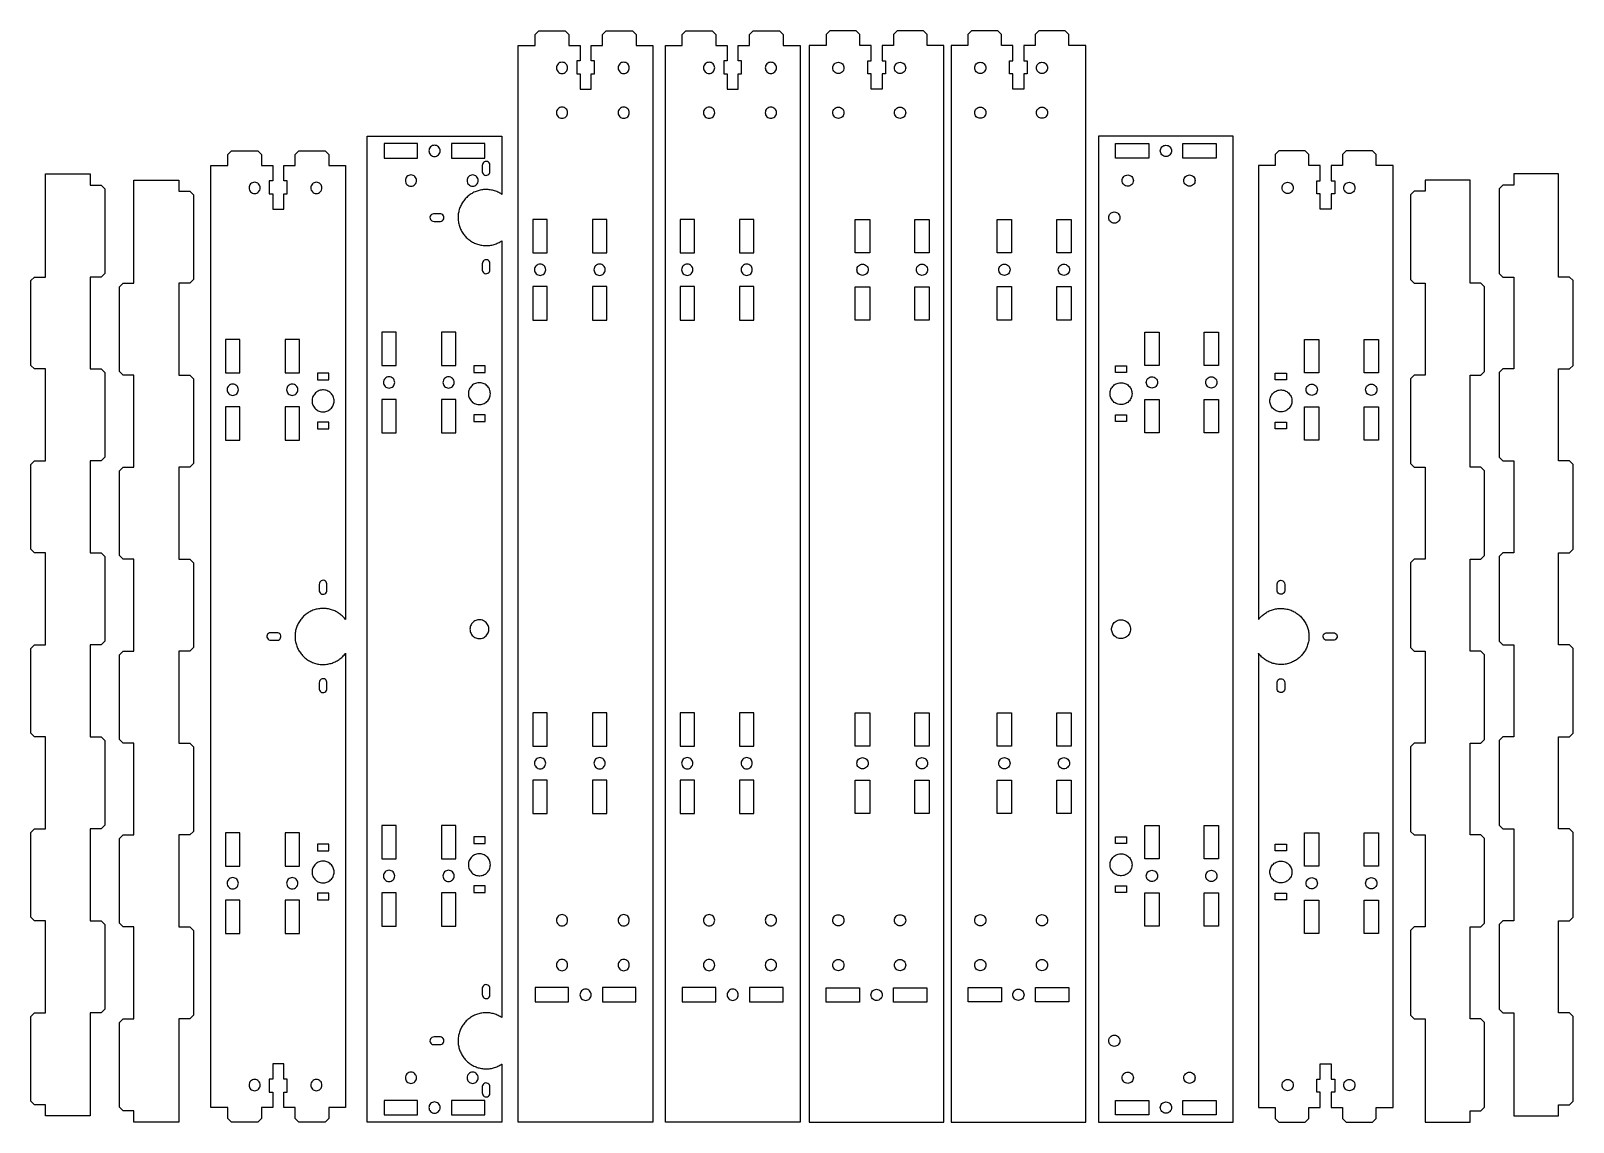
# Model space of a CAD drawing. Extents: x 82 to 769, y -504 to -18.
import ezdxf

# ---------------------------------------------------------------- set-up
doc = ezdxf.new("R2010")
doc.units = 0
doc.layers.add('Layer_1', color=7, linetype='CONTINUOUS')

msp = doc.modelspace()

# ---------------------------------------------------------------- linework, layer by layer
at = {"layer": 'Layer_1', "color": 7}
for p, q in [((306.775431, -19.54104), (308.400431, -17.916041)), ((306.775431, -24.416042), (306.775431, -19.54104)), ((308.400431, -17.916041), (320.150431, -17.916041)), ((320.150431, -17.916041), (321.775431, -19.54104)), ((321.775431, -19.54104), (321.775431, -24.416042)), ((336.775431, -19.54104), (338.400432, -17.916041)), ((336.775431, -24.416042), (336.775431, -19.54104)), ((338.400432, -17.916041), (350.15043, -17.916041)), ((350.15043, -17.916041), (351.775432, -19.54104)), ((351.775432, -19.54104), (351.775432, -24.416042)), ((372.338052, -19.54104), (373.963052, -17.916041)), ((372.338052, -24.416042), (372.338052, -19.54104)), ((373.963052, -17.916041), (385.713052, -17.916041)), ((385.713052, -17.916041), (387.338052, -19.54104)), ((387.338052, -19.54104), (387.338052, -24.416042)), ((402.338052, -19.54104), (403.963053, -17.916041)), ((402.338052, -24.416042), (402.338052, -19.54104)), ((403.963053, -17.916041), (415.713051, -17.916041)), ((415.713051, -17.916041), (417.338053, -19.54104)), ((417.338053, -19.54104), (417.338053, -24.416042)), ((438.065982, -17.93924), (436.440981, -19.564239)), ((436.440981, -19.564239), (436.440981, -24.439241)), ((449.81598, -17.93924), (438.065982, -17.93924)), ((451.440981, -19.564239), (449.81598, -17.93924)), ((451.440981, -24.439241), (451.440981, -19.564239)), ((468.065981, -17.93924), (466.440981, -19.564239)), ((466.440981, -19.564239), (466.440981, -24.439241)), ((479.815981, -17.93924), (468.065981, -17.93924)), ((481.440981, -19.564239), (479.815981, -17.93924)), ((481.440981, -24.439241), (481.440981, -19.564239)), ((501.300411, -17.916041), (499.67541, -19.54104)), ((499.67541, -19.54104), (499.67541, -24.416042)), ((513.050409, -17.916041), (501.300411, -17.916041)), ((514.67541, -19.54104), (513.050409, -17.916041)), ((514.67541, -24.416042), (514.67541, -19.54104)), ((531.30041, -17.916041), (529.67541, -19.54104)), ((529.67541, -19.54104), (529.67541, -24.416042)), ((543.05041, -17.916041), (531.30041, -17.916041)), ((544.67541, -19.54104), (543.05041, -17.916041)), ((544.67541, -24.416042), (544.67541, -19.54104)), ((299.275431, -24.416042), (306.775431, -24.416042)), ((299.275431, -504.416036), (299.275431, -24.416042)), ((321.775431, -24.416042), (326.825431, -24.416042)), ((326.825431, -24.416042), (326.825431, -31.316042)), ((331.725431, -31.316042), (331.725431, -24.416042)), ((331.725431, -24.416042), (336.775431, -24.416042)), ((351.775432, -24.416042), (359.275431, -24.416042)), ((359.275431, -24.416042), (359.275431, -504.416036)), ((364.838052, -24.416042), (372.338052, -24.416042)), ((364.838052, -504.416036), (364.838052, -24.416042)), ((387.338052, -24.416042), (392.388052, -24.416042)), ((392.388052, -24.416042), (392.388052, -31.316042)), ((397.288052, -31.316042), (397.288052, -24.416042)), ((397.288052, -24.416042), (402.338052, -24.416042)), ((417.338053, -24.416042), (424.838052, -24.416042)), ((424.838052, -24.416042), (424.838052, -504.416036)), ((436.440981, -24.439241), (428.940982, -24.439241)), ((428.940982, -24.439241), (428.940982, -504.439235)), ((456.490981, -24.439241), (451.440981, -24.439241)), ((456.490981, -31.339241), (456.490981, -24.439241)), ((466.440981, -24.439241), (461.390981, -24.439241)), ((461.390981, -24.439241), (461.390981, -31.339241)), ((488.940981, -24.439241), (481.440981, -24.439241)), ((488.940981, -504.439235), (488.940981, -24.439241)), ((499.67541, -24.416042), (492.175411, -24.416042)), ((492.175411, -24.416042), (492.175411, -504.416036)), ((519.72541, -24.416042), (514.67541, -24.416042)), ((519.72541, -31.316042), (519.72541, -24.416042)), ((529.67541, -24.416042), (524.62541, -24.416042)), ((524.62541, -24.416042), (524.62541, -31.316042)), ((552.17541, -24.416042), (544.67541, -24.416042)), ((552.17541, -504.416036), (552.17541, -24.416042)), ((316.323461, -33.92804), (316.275431, -34.416042)), ((316.465721, -33.45904), (316.323461, -33.92804)), ((316.696761, -33.02704), (316.465721, -33.45904)), ((317.007651, -32.648041), (316.696761, -33.02704)), ((317.386501, -32.337041), (317.007651, -32.648041)), ((317.818721, -32.106042), (317.386501, -32.337041)), ((318.287701, -31.964042), (317.818721, -32.106042)), ((318.775431, -31.916041), (318.287701, -31.964042)), ((319.263131, -31.964042), (318.775431, -31.916041)), ((319.732131, -32.106042), (319.263131, -31.964042)), ((320.164331, -32.337041), (319.732131, -32.106042)), ((320.543231, -32.648041), (320.164331, -32.337041)), ((320.854131, -33.02704), (320.543231, -32.648041)), ((321.085131, -33.45904), (320.854131, -33.02704)), ((321.227431, -33.92804), (321.085131, -33.45904)), ((321.275431, -34.416042), (321.227431, -33.92804)), ((326.825431, -31.316042), (325.325431, -31.316042)), ((325.325431, -31.316042), (325.325431, -37.016042)), ((333.225431, -31.316042), (331.725431, -31.316042)), ((333.225431, -37.016042), (333.225431, -31.316042)), ((343.823431, -33.92804), (343.775431, -34.416042)), ((343.96573, -33.45904), (343.823431, -33.92804)), ((344.196732, -33.02704), (343.96573, -33.45904)), ((344.507631, -32.648041), (344.196732, -33.02704)), ((344.886531, -32.337041), (344.507631, -32.648041)), ((345.318732, -32.106042), (344.886531, -32.337041)), ((345.787732, -31.964042), (345.318732, -32.106042)), ((346.275431, -31.916041), (345.787732, -31.964042)), ((346.763131, -31.964042), (346.275431, -31.916041)), ((347.232131, -32.106042), (346.763131, -31.964042)), ((347.664332, -32.337041), (347.232131, -32.106042)), ((348.043232, -32.648041), (347.664332, -32.337041)), ((348.354131, -33.02704), (348.043232, -32.648041)), ((348.58513, -33.45904), (348.354131, -33.02704)), ((348.727432, -33.92804), (348.58513, -33.45904)), ((348.775432, -34.416042), (348.727432, -33.92804)), ((381.886082, -33.92804), (381.838052, -34.416042)), ((382.028342, -33.45904), (381.886082, -33.92804)), ((382.259382, -33.02704), (382.028342, -33.45904)), ((382.570272, -32.648041), (382.259382, -33.02704)), ((382.949122, -32.337041), (382.570272, -32.648041)), ((383.381342, -32.106042), (382.949122, -32.337041)), ((383.850322, -31.964042), (383.381342, -32.106042)), ((384.338052, -31.916041), (383.850322, -31.964042)), ((384.825752, -31.964042), (384.338052, -31.916041)), ((385.294752, -32.106042), (384.825752, -31.964042)), ((385.726952, -32.337041), (385.294752, -32.106042)), ((386.105852, -32.648041), (385.726952, -32.337041)), ((386.416752, -33.02704), (386.105852, -32.648041)), ((386.647752, -33.45904), (386.416752, -33.02704)), ((386.790052, -33.92804), (386.647752, -33.45904)), ((386.838052, -34.416042), (386.790052, -33.92804)), ((392.388052, -31.316042), (390.888052, -31.316042)), ((390.888052, -31.316042), (390.888052, -37.016042)), ((398.788052, -31.316042), (397.288052, -31.316042)), ((398.788052, -37.016042), (398.788052, -31.316042)), ((409.386052, -33.92804), (409.338052, -34.416042)), ((409.528351, -33.45904), (409.386052, -33.92804)), ((409.759353, -33.02704), (409.528351, -33.45904)), ((410.070252, -32.648041), (409.759353, -33.02704)), ((410.449152, -32.337041), (410.070252, -32.648041)), ((410.881353, -32.106042), (410.449152, -32.337041)), ((411.350353, -31.964042), (410.881353, -32.106042)), ((411.838053, -31.916041), (411.350353, -31.964042)), ((412.325752, -31.964042), (411.838053, -31.916041)), ((412.794752, -32.106042), (412.325752, -31.964042)), ((413.226953, -32.337041), (412.794752, -32.106042)), ((413.605853, -32.648041), (413.226953, -32.337041)), ((413.916752, -33.02704), (413.605853, -32.648041)), ((414.147751, -33.45904), (413.916752, -33.02704)), ((414.290053, -33.92804), (414.147751, -33.45904)), ((414.338053, -34.416042), (414.290053, -33.92804)), ((439.44098, -34.439241), (439.488981, -33.951239)), ((439.488981, -33.951239), (439.631283, -33.482239)), ((439.631283, -33.482239), (439.862282, -33.050239)), ((439.862282, -33.050239), (440.173181, -32.67124)), ((440.173181, -32.67124), (440.552081, -32.360239)), ((440.552081, -32.360239), (440.984282, -32.12924)), ((440.984282, -32.12924), (441.453281, -31.98724)), ((441.453281, -31.98724), (441.940981, -31.93924)), ((441.940981, -31.93924), (442.428681, -31.98724)), ((442.428681, -31.98724), (442.897681, -32.12924)), ((442.897681, -32.12924), (443.329881, -32.360239)), ((443.329881, -32.360239), (443.708782, -32.67124)), ((443.708782, -32.67124), (444.01968, -33.050239)), ((444.01968, -33.050239), (444.250682, -33.482239)), ((444.250682, -33.482239), (444.392981, -33.951239)), ((444.392981, -33.951239), (444.440982, -34.439241)), ((454.990981, -37.039241), (454.990981, -31.339241)), ((454.990981, -31.339241), (456.490981, -31.339241)), ((461.390981, -31.339241), (462.890981, -31.339241)), ((462.890981, -31.339241), (462.890981, -37.039241)), ((466.940981, -34.439241), (466.988981, -33.951239)), ((466.988981, -33.951239), (467.131281, -33.482239)), ((467.131281, -33.482239), (467.362281, -33.050239)), ((467.362281, -33.050239), (467.673181, -32.67124)), ((467.673181, -32.67124), (468.052081, -32.360239)), ((468.052081, -32.360239), (468.484281, -32.12924)), ((468.484281, -32.12924), (468.953281, -31.98724)), ((468.953281, -31.98724), (469.440981, -31.93924)), ((469.440981, -31.93924), (469.928711, -31.98724)), ((469.928711, -31.98724), (470.397691, -32.12924)), ((470.397691, -32.12924), (470.829911, -32.360239)), ((470.829911, -32.360239), (471.208761, -32.67124)), ((471.208761, -32.67124), (471.519651, -33.050239)), ((471.519651, -33.050239), (471.750691, -33.482239)), ((471.750691, -33.482239), (471.892951, -33.951239)), ((471.892951, -33.951239), (471.940981, -34.439241)), ((502.675409, -34.416042), (502.72341, -33.92804)), ((502.72341, -33.92804), (502.865712, -33.45904)), ((502.865712, -33.45904), (503.096711, -33.02704)), ((503.096711, -33.02704), (503.407609, -32.648041)), ((503.407609, -32.648041), (503.78651, -32.337041)), ((503.78651, -32.337041), (504.21871, -32.106042)), ((504.21871, -32.106042), (504.68771, -31.964042)), ((504.68771, -31.964042), (505.17541, -31.916041)), ((505.17541, -31.916041), (505.66311, -31.964042)), ((505.66311, -31.964042), (506.132109, -32.106042)), ((506.132109, -32.106042), (506.56431, -32.337041)), ((506.56431, -32.337041), (506.94321, -32.648041)), ((506.94321, -32.648041), (507.254109, -33.02704)), ((507.254109, -33.02704), (507.485111, -33.45904)), ((507.485111, -33.45904), (507.62741, -33.92804)), ((507.62741, -33.92804), (507.675411, -34.416042)), ((518.22541, -37.016042), (518.22541, -31.316042)), ((518.22541, -31.316042), (519.72541, -31.316042)), ((524.62541, -31.316042), (526.12541, -31.316042)), ((526.12541, -31.316042), (526.12541, -37.016042)), ((530.17541, -34.416042), (530.22341, -33.92804)), ((530.22341, -33.92804), (530.36571, -33.45904)), ((530.36571, -33.45904), (530.59671, -33.02704)), ((530.59671, -33.02704), (530.90761, -32.648041)), ((530.90761, -32.648041), (531.28651, -32.337041)), ((531.28651, -32.337041), (531.71871, -32.106042)), ((531.71871, -32.106042), (532.18771, -31.964042)), ((532.18771, -31.964042), (532.67541, -31.916041)), ((532.67541, -31.916041), (533.16314, -31.964042)), ((533.16314, -31.964042), (533.63212, -32.106042)), ((533.63212, -32.106042), (534.06434, -32.337041)), ((534.06434, -32.337041), (534.44319, -32.648041)), ((534.44319, -32.648041), (534.75408, -33.02704)), ((534.75408, -33.02704), (534.98512, -33.45904)), ((534.98512, -33.45904), (535.12738, -33.92804)), ((535.12738, -33.92804), (535.17541, -34.416042)), ((316.275431, -34.416042), (316.323461, -34.904041)), ((316.323461, -34.904041), (316.465721, -35.373041)), ((316.465721, -35.373041), (316.696761, -35.805041)), ((316.696761, -35.805041), (317.007651, -36.18404)), ((317.007651, -36.18404), (317.386501, -36.49504)), ((317.386501, -36.49504), (317.818721, -36.726042)), ((317.818721, -36.726042), (318.287701, -36.868042)), ((318.287701, -36.868042), (318.775431, -36.91604)), ((318.775431, -36.91604), (319.263131, -36.868042)), ((319.263131, -36.868042), (319.732131, -36.726042)), ((319.732131, -36.726042), (320.164331, -36.49504)), ((320.164331, -36.49504), (320.543231, -36.18404)), ((320.543231, -36.18404), (320.854131, -35.805041)), ((320.854131, -35.805041), (321.085131, -35.373041)), ((321.085131, -35.373041), (321.227431, -34.904041)), ((321.227431, -34.904041), (321.275431, -34.416042)), ((325.325431, -37.016042), (326.825431, -37.016042)), ((326.825431, -37.016042), (326.825431, -43.916043)), ((331.725431, -43.916043), (331.725431, -37.016042)), ((331.725431, -37.016042), (333.225431, -37.016042)), ((343.775431, -34.416042), (343.823431, -34.904041)), ((343.823431, -34.904041), (343.96573, -35.373041)), ((343.96573, -35.373041), (344.196732, -35.805041)), ((344.196732, -35.805041), (344.507631, -36.18404)), ((344.507631, -36.18404), (344.886531, -36.49504)), ((344.886531, -36.49504), (345.318732, -36.726042)), ((345.318732, -36.726042), (345.787732, -36.868042)), ((345.787732, -36.868042), (346.275431, -36.91604)), ((346.275431, -36.91604), (346.763131, -36.868042)), ((346.763131, -36.868042), (347.232131, -36.726042)), ((347.232131, -36.726042), (347.664332, -36.49504)), ((347.664332, -36.49504), (348.043232, -36.18404)), ((348.043232, -36.18404), (348.354131, -35.805041)), ((348.354131, -35.805041), (348.58513, -35.373041)), ((348.58513, -35.373041), (348.727432, -34.904041)), ((348.727432, -34.904041), (348.775432, -34.416042)), ((381.838052, -34.416042), (381.886082, -34.904041)), ((381.886082, -34.904041), (382.028342, -35.373041)), ((382.028342, -35.373041), (382.259382, -35.805041)), ((382.259382, -35.805041), (382.570272, -36.18404)), ((382.570272, -36.18404), (382.949122, -36.49504)), ((382.949122, -36.49504), (383.381342, -36.726042)), ((383.381342, -36.726042), (383.850322, -36.868042)), ((383.850322, -36.868042), (384.338052, -36.91604)), ((384.338052, -36.91604), (384.825752, -36.868042)), ((384.825752, -36.868042), (385.294752, -36.726042)), ((385.294752, -36.726042), (385.726952, -36.49504)), ((385.726952, -36.49504), (386.105852, -36.18404)), ((386.105852, -36.18404), (386.416752, -35.805041)), ((386.416752, -35.805041), (386.647752, -35.373041)), ((386.647752, -35.373041), (386.790052, -34.904041)), ((386.790052, -34.904041), (386.838052, -34.416042)), ((390.888052, -37.016042), (392.388052, -37.016042)), ((392.388052, -37.016042), (392.388052, -43.916043)), ((397.288052, -43.916043), (397.288052, -37.016042)), ((397.288052, -37.016042), (398.788052, -37.016042)), ((409.338052, -34.416042), (409.386052, -34.904041)), ((409.386052, -34.904041), (409.528351, -35.373041)), ((409.528351, -35.373041), (409.759353, -35.805041)), ((409.759353, -35.805041), (410.070252, -36.18404)), ((410.070252, -36.18404), (410.449152, -36.49504)), ((410.449152, -36.49504), (410.881353, -36.726042)), ((410.881353, -36.726042), (411.350353, -36.868042)), ((411.350353, -36.868042), (411.838053, -36.91604)), ((411.838053, -36.91604), (412.325752, -36.868042)), ((412.325752, -36.868042), (412.794752, -36.726042)), ((412.794752, -36.726042), (413.226953, -36.49504)), ((413.226953, -36.49504), (413.605853, -36.18404)), ((413.605853, -36.18404), (413.916752, -35.805041)), ((413.916752, -35.805041), (414.147751, -35.373041)), ((414.147751, -35.373041), (414.290053, -34.904041)), ((414.290053, -34.904041), (414.338053, -34.416042)), ((439.488981, -34.92724), (439.44098, -34.439241)), ((439.631283, -35.396239), (439.488981, -34.92724)), ((439.862282, -35.82824), (439.631283, -35.396239)), ((440.173181, -36.207239), (439.862282, -35.82824)), ((440.552081, -36.518239), (440.173181, -36.207239)), ((440.984282, -36.749241), (440.552081, -36.518239)), ((441.453281, -36.891241), (440.984282, -36.749241)), ((441.940981, -36.939238), (441.453281, -36.891241)), ((442.428681, -36.891241), (441.940981, -36.939238)), ((442.897681, -36.749241), (442.428681, -36.891241)), ((443.329881, -36.518239), (442.897681, -36.749241)), ((443.708782, -36.207239), (443.329881, -36.518239)), ((444.01968, -35.82824), (443.708782, -36.207239)), ((444.250682, -35.396239), (444.01968, -35.82824)), ((444.392981, -34.92724), (444.250682, -35.396239)), ((444.440982, -34.439241), (444.392981, -34.92724)), ((456.490981, -37.039241), (454.990981, -37.039241)), ((456.490981, -43.939241), (456.490981, -37.039241)), ((462.890981, -37.039241), (461.390981, -37.039241)), ((461.390981, -37.039241), (461.390981, -43.939241)), ((466.988981, -34.92724), (466.940981, -34.439241)), ((467.131281, -35.396239), (466.988981, -34.92724)), ((467.362281, -35.82824), (467.131281, -35.396239)), ((467.673181, -36.207239), (467.362281, -35.82824)), ((468.052081, -36.518239), (467.673181, -36.207239)), ((468.484281, -36.749241), (468.052081, -36.518239)), ((468.953281, -36.891241), (468.484281, -36.749241)), ((469.440981, -36.939238), (468.953281, -36.891241)), ((469.928711, -36.891241), (469.440981, -36.939238)), ((470.397691, -36.749241), (469.928711, -36.891241)), ((470.829911, -36.518239), (470.397691, -36.749241)), ((471.208761, -36.207239), (470.829911, -36.518239)), ((471.519651, -35.82824), (471.208761, -36.207239)), ((471.750691, -35.396239), (471.519651, -35.82824)), ((471.892951, -34.92724), (471.750691, -35.396239)), ((471.940981, -34.439241), (471.892951, -34.92724)), ((502.72341, -34.904041), (502.675409, -34.416042)), ((502.865712, -35.373041), (502.72341, -34.904041)), ((503.096711, -35.805041), (502.865712, -35.373041)), ((503.407609, -36.18404), (503.096711, -35.805041)), ((503.78651, -36.49504), (503.407609, -36.18404)), ((504.21871, -36.726042), (503.78651, -36.49504)), ((504.68771, -36.868042), (504.21871, -36.726042)), ((505.17541, -36.91604), (504.68771, -36.868042)), ((505.66311, -36.868042), (505.17541, -36.91604)), ((506.132109, -36.726042), (505.66311, -36.868042)), ((506.56431, -36.49504), (506.132109, -36.726042)), ((506.94321, -36.18404), (506.56431, -36.49504)), ((507.254109, -35.805041), (506.94321, -36.18404)), ((507.485111, -35.373041), (507.254109, -35.805041)), ((507.62741, -34.904041), (507.485111, -35.373041)), ((507.675411, -34.416042), (507.62741, -34.904041)), ((519.72541, -37.016042), (518.22541, -37.016042)), ((519.72541, -43.916043), (519.72541, -37.016042)), ((526.12541, -37.016042), (524.62541, -37.016042)), ((524.62541, -37.016042), (524.62541, -43.916043)), ((530.22341, -34.904041), (530.17541, -34.416042)), ((530.36571, -35.373041), (530.22341, -34.904041)), ((530.59671, -35.805041), (530.36571, -35.373041)), ((530.90761, -36.18404), (530.59671, -35.805041)), ((531.28651, -36.49504), (530.90761, -36.18404)), ((531.71871, -36.726042), (531.28651, -36.49504)), ((532.18771, -36.868042), (531.71871, -36.726042)), ((532.67541, -36.91604), (532.18771, -36.868042)), ((533.16314, -36.868042), (532.67541, -36.91604)), ((533.63212, -36.726042), (533.16314, -36.868042)), ((534.06434, -36.49504), (533.63212, -36.726042)), ((534.44319, -36.18404), (534.06434, -36.49504)), ((534.75408, -35.805041), (534.44319, -36.18404)), ((534.98512, -35.373041), (534.75408, -35.805041)), ((535.12738, -34.904041), (534.98512, -35.373041)), ((535.17541, -34.416042), (535.12738, -34.904041)), ((326.825431, -43.916043), (331.725431, -43.916043)), ((392.388052, -43.916043), (397.288052, -43.916043)), ((461.390981, -43.939241), (456.490981, -43.939241)), ((524.62541, -43.916043), (519.72541, -43.916043)), ((316.323461, -53.928043), (316.275431, -54.416041)), ((316.275431, -54.416041), (316.323461, -54.90404)), ((316.465721, -53.45904), (316.323461, -53.928043)), ((316.323461, -54.90404), (316.465721, -55.37304)), ((316.696761, -53.027042), (316.465721, -53.45904)), ((317.007651, -52.648041), (316.696761, -53.027042)), ((317.386501, -52.33704), (317.007651, -52.648041)), ((317.818721, -52.106041), (317.386501, -52.33704)), ((318.287701, -51.964041), (317.818721, -52.106041)), ((318.775431, -51.916041), (318.287701, -51.964041)), ((319.263131, -51.964041), (318.775431, -51.916041)), ((319.732131, -52.106041), (319.263131, -51.964041)), ((320.164331, -52.33704), (319.732131, -52.106041)), ((320.543231, -52.648041), (320.164331, -52.33704)), ((320.854131, -53.027042), (320.543231, -52.648041)), ((321.085131, -53.45904), (320.854131, -53.027042)), ((321.227431, -53.928043), (321.085131, -53.45904)), ((321.085131, -55.37304), (321.227431, -54.90404)), ((321.275431, -54.416041), (321.227431, -53.928043)), ((321.227431, -54.90404), (321.275431, -54.416041)), ((343.823431, -53.928043), (343.775431, -54.416041)), ((343.775431, -54.416041), (343.823431, -54.90404)), ((343.96573, -53.45904), (343.823431, -53.928043)), ((343.823431, -54.90404), (343.96573, -55.37304)), ((344.196732, -53.027042), (343.96573, -53.45904)), ((344.507631, -52.648041), (344.196732, -53.027042)), ((344.886531, -52.33704), (344.507631, -52.648041)), ((345.318732, -52.106041), (344.886531, -52.33704)), ((345.787732, -51.964041), (345.318732, -52.106041)), ((346.275431, -51.916041), (345.787732, -51.964041)), ((346.763131, -51.964041), (346.275431, -51.916041)), ((347.232131, -52.106041), (346.763131, -51.964041)), ((347.664332, -52.33704), (347.232131, -52.106041)), ((348.043232, -52.648041), (347.664332, -52.33704)), ((348.354131, -53.027042), (348.043232, -52.648041)), ((348.58513, -53.45904), (348.354131, -53.027042)), ((348.727432, -53.928043), (348.58513, -53.45904)), ((348.58513, -55.37304), (348.727432, -54.90404)), ((348.775432, -54.416041), (348.727432, -53.928043)), ((348.727432, -54.90404), (348.775432, -54.416041)), ((381.886082, -53.928043), (381.838052, -54.416041)), ((381.838052, -54.416041), (381.886082, -54.90404)), ((382.028342, -53.45904), (381.886082, -53.928043)), ((381.886082, -54.90404), (382.028342, -55.37304)), ((382.259382, -53.027042), (382.028342, -53.45904)), ((382.570272, -52.648041), (382.259382, -53.027042)), ((382.949122, -52.33704), (382.570272, -52.648041)), ((383.381342, -52.106041), (382.949122, -52.33704)), ((383.850322, -51.964041), (383.381342, -52.106041)), ((384.338052, -51.916041), (383.850322, -51.964041)), ((384.825752, -51.964041), (384.338052, -51.916041)), ((385.294752, -52.106041), (384.825752, -51.964041)), ((385.726952, -52.33704), (385.294752, -52.106041)), ((386.105852, -52.648041), (385.726952, -52.33704)), ((386.416752, -53.027042), (386.105852, -52.648041)), ((386.647752, -53.45904), (386.416752, -53.027042)), ((386.790052, -53.928043), (386.647752, -53.45904)), ((386.647752, -55.37304), (386.790052, -54.90404)), ((386.838052, -54.416041), (386.790052, -53.928043)), ((386.790052, -54.90404), (386.838052, -54.416041)), ((409.386052, -53.928043), (409.338052, -54.416041)), ((409.338052, -54.416041), (409.386052, -54.90404)), ((409.528351, -53.45904), (409.386052, -53.928043)), ((409.386052, -54.90404), (409.528351, -55.37304)), ((409.759353, -53.027042), (409.528351, -53.45904)), ((410.070252, -52.648041), (409.759353, -53.027042)), ((410.449152, -52.33704), (410.070252, -52.648041)), ((410.881353, -52.106041), (410.449152, -52.33704)), ((411.350353, -51.964041), (410.881353, -52.106041)), ((411.838053, -51.916041), (411.350353, -51.964041)), ((412.325752, -51.964041), (411.838053, -51.916041)), ((412.794752, -52.106041), (412.325752, -51.964041)), ((413.226953, -52.33704), (412.794752, -52.106041)), ((413.605853, -52.648041), (413.226953, -52.33704)), ((413.916752, -53.027042), (413.605853, -52.648041)), ((414.147751, -53.45904), (413.916752, -53.027042)), ((414.290053, -53.928043), (414.147751, -53.45904)), ((414.147751, -55.37304), (414.290053, -54.90404)), ((414.338053, -54.416041), (414.290053, -53.928043)), ((414.290053, -54.90404), (414.338053, -54.416041)), ((439.44098, -54.43924), (439.488981, -53.951241)), ((439.488981, -54.927239), (439.44098, -54.43924)), ((439.488981, -53.951241), (439.631283, -53.482239)), ((439.631283, -55.396239), (439.488981, -54.927239)), ((439.631283, -53.482239), (439.862282, -53.050241)), ((439.862282, -53.050241), (440.173181, -52.671239)), ((440.173181, -52.671239), (440.552081, -52.360239)), ((440.552081, -52.360239), (440.984282, -52.12924)), ((440.984282, -52.12924), (441.453281, -51.98724)), ((441.453281, -51.98724), (441.940981, -51.939239)), ((441.940981, -51.939239), (442.428681, -51.98724)), ((442.428681, -51.98724), (442.897681, -52.12924)), ((442.897681, -52.12924), (443.329881, -52.360239)), ((443.329881, -52.360239), (443.708782, -52.671239)), ((443.708782, -52.671239), (444.01968, -53.050241)), ((444.01968, -53.050241), (444.250682, -53.482239)), ((444.250682, -53.482239), (444.392981, -53.951241)), ((444.392981, -54.927239), (444.250682, -55.396239)), ((444.392981, -53.951241), (444.440982, -54.43924)), ((444.440982, -54.43924), (444.392981, -54.927239)), ((466.940981, -54.43924), (466.988981, -53.951241)), ((466.988981, -54.927239), (466.940981, -54.43924)), ((466.988981, -53.951241), (467.131281, -53.482239)), ((467.131281, -55.396239), (466.988981, -54.927239)), ((467.131281, -53.482239), (467.362281, -53.050241)), ((467.362281, -53.050241), (467.673181, -52.671239)), ((467.673181, -52.671239), (468.052081, -52.360239)), ((468.052081, -52.360239), (468.484281, -52.12924)), ((468.484281, -52.12924), (468.953281, -51.98724)), ((468.953281, -51.98724), (469.440981, -51.939239)), ((469.440981, -51.939239), (469.928711, -51.98724)), ((469.928711, -51.98724), (470.397691, -52.12924)), ((470.397691, -52.12924), (470.829911, -52.360239)), ((470.829911, -52.360239), (471.208761, -52.671239)), ((471.208761, -52.671239), (471.519651, -53.050241)), ((471.519651, -53.050241), (471.750691, -53.482239)), ((471.750691, -53.482239), (471.892951, -53.951241)), ((471.892951, -54.927239), (471.750691, -55.396239)), ((471.892951, -53.951241), (471.940981, -54.43924)), ((471.940981, -54.43924), (471.892951, -54.927239)), ((502.675409, -54.416041), (502.72341, -53.928043)), ((502.72341, -54.90404), (502.675409, -54.416041)), ((502.72341, -53.928043), (502.865712, -53.45904)), ((502.865712, -55.37304), (502.72341, -54.90404)), ((502.865712, -53.45904), (503.096711, -53.027042)), ((503.096711, -53.027042), (503.407609, -52.648041)), ((503.407609, -52.648041), (503.78651, -52.33704)), ((503.78651, -52.33704), (504.21871, -52.106041)), ((504.21871, -52.106041), (504.68771, -51.964041)), ((504.68771, -51.964041), (505.17541, -51.916041)), ((505.17541, -51.916041), (505.66311, -51.964041)), ((505.66311, -51.964041), (506.132109, -52.106041)), ((506.132109, -52.106041), (506.56431, -52.33704)), ((506.56431, -52.33704), (506.94321, -52.648041)), ((506.94321, -52.648041), (507.254109, -53.027042)), ((507.254109, -53.027042), (507.485111, -53.45904)), ((507.485111, -53.45904), (507.62741, -53.928043)), ((507.62741, -54.90404), (507.485111, -55.37304)), ((507.62741, -53.928043), (507.675411, -54.416041)), ((507.675411, -54.416041), (507.62741, -54.90404)), ((530.17541, -54.416041), (530.22341, -53.928043)), ((530.22341, -54.90404), (530.17541, -54.416041)), ((530.22341, -53.928043), (530.36571, -53.45904)), ((530.36571, -55.37304), (530.22341, -54.90404)), ((530.36571, -53.45904), (530.59671, -53.027042)), ((530.59671, -53.027042), (530.90761, -52.648041)), ((530.90761, -52.648041), (531.28651, -52.33704)), ((531.28651, -52.33704), (531.71871, -52.106041)), ((531.71871, -52.106041), (532.18771, -51.964041)), ((532.18771, -51.964041), (532.67541, -51.916041)), ((532.67541, -51.916041), (533.16314, -51.964041)), ((533.16314, -51.964041), (533.63212, -52.106041)), ((533.63212, -52.106041), (534.06434, -52.33704)), ((534.06434, -52.33704), (534.44319, -52.648041)), ((534.44319, -52.648041), (534.75408, -53.027042)), ((534.75408, -53.027042), (534.98512, -53.45904)), ((534.98512, -53.45904), (535.12738, -53.928043)), ((535.12738, -54.90404), (534.98512, -55.37304)), ((535.12738, -53.928043), (535.17541, -54.416041)), ((535.17541, -54.416041), (535.12738, -54.90404)), ((316.465721, -55.37304), (316.696761, -55.80504)), ((316.696761, -55.80504), (317.007651, -56.184042)), ((317.007651, -56.184042), (317.386501, -56.49504)), ((317.386501, -56.49504), (317.818721, -56.726042)), ((317.818721, -56.726042), (318.287701, -56.868042)), ((318.287701, -56.868042), (318.775431, -56.916042)), ((318.775431, -56.916042), (319.263131, -56.868042)), ((319.263131, -56.868042), (319.732131, -56.726042)), ((319.732131, -56.726042), (320.164331, -56.49504)), ((320.164331, -56.49504), (320.543231, -56.184042)), ((320.543231, -56.184042), (320.854131, -55.80504)), ((320.854131, -55.80504), (321.085131, -55.37304)), ((343.96573, -55.37304), (344.196732, -55.80504)), ((344.196732, -55.80504), (344.507631, -56.184042)), ((344.507631, -56.184042), (344.886531, -56.49504)), ((344.886531, -56.49504), (345.318732, -56.726042)), ((345.318732, -56.726042), (345.787732, -56.868042)), ((345.787732, -56.868042), (346.275431, -56.916042)), ((346.275431, -56.916042), (346.763131, -56.868042)), ((346.763131, -56.868042), (347.232131, -56.726042)), ((347.232131, -56.726042), (347.664332, -56.49504)), ((347.664332, -56.49504), (348.043232, -56.184042)), ((348.043232, -56.184042), (348.354131, -55.80504)), ((348.354131, -55.80504), (348.58513, -55.37304)), ((382.028342, -55.37304), (382.259382, -55.80504)), ((382.259382, -55.80504), (382.570272, -56.184042)), ((382.570272, -56.184042), (382.949122, -56.49504)), ((382.949122, -56.49504), (383.381342, -56.726042)), ((383.381342, -56.726042), (383.850322, -56.868042)), ((383.850322, -56.868042), (384.338052, -56.916042)), ((384.338052, -56.916042), (384.825752, -56.868042)), ((384.825752, -56.868042), (385.294752, -56.726042)), ((385.294752, -56.726042), (385.726952, -56.49504)), ((385.726952, -56.49504), (386.105852, -56.184042)), ((386.105852, -56.184042), (386.416752, -55.80504)), ((386.416752, -55.80504), (386.647752, -55.37304)), ((409.528351, -55.37304), (409.759353, -55.80504)), ((409.759353, -55.80504), (410.070252, -56.184042)), ((410.070252, -56.184042), (410.449152, -56.49504)), ((410.449152, -56.49504), (410.881353, -56.726042)), ((410.881353, -56.726042), (411.350353, -56.868042)), ((411.350353, -56.868042), (411.838053, -56.916042)), ((411.838053, -56.916042), (412.325752, -56.868042)), ((412.325752, -56.868042), (412.794752, -56.726042)), ((412.794752, -56.726042), (413.226953, -56.49504)), ((413.226953, -56.49504), (413.605853, -56.184042)), ((413.605853, -56.184042), (413.916752, -55.80504)), ((413.916752, -55.80504), (414.147751, -55.37304)), ((439.862282, -55.828239), (439.631283, -55.396239)), ((440.173181, -56.207241), (439.862282, -55.828239)), ((440.552081, -56.518239), (440.173181, -56.207241)), ((440.984282, -56.74924), (440.552081, -56.518239)), ((441.453281, -56.89124), (440.984282, -56.74924)), ((441.940981, -56.939241), (441.453281, -56.89124)), ((442.428681, -56.89124), (441.940981, -56.939241)), ((442.897681, -56.74924), (442.428681, -56.89124)), ((443.329881, -56.518239), (442.897681, -56.74924)), ((443.708782, -56.207241), (443.329881, -56.518239)), ((444.01968, -55.828239), (443.708782, -56.207241)), ((444.250682, -55.396239), (444.01968, -55.828239)), ((467.362281, -55.828239), (467.131281, -55.396239)), ((467.673181, -56.207241), (467.362281, -55.828239)), ((468.052081, -56.518239), (467.673181, -56.207241)), ((468.484281, -56.74924), (468.052081, -56.518239)), ((468.953281, -56.89124), (468.484281, -56.74924)), ((469.440981, -56.939241), (468.953281, -56.89124)), ((469.928711, -56.89124), (469.440981, -56.939241)), ((470.397691, -56.74924), (469.928711, -56.89124)), ((470.829911, -56.518239), (470.397691, -56.74924)), ((471.208761, -56.207241), (470.829911, -56.518239)), ((471.519651, -55.828239), (471.208761, -56.207241)), ((471.750691, -55.396239), (471.519651, -55.828239)), ((503.096711, -55.80504), (502.865712, -55.37304)), ((503.407609, -56.184042), (503.096711, -55.80504)), ((503.78651, -56.49504), (503.407609, -56.184042)), ((504.21871, -56.726042), (503.78651, -56.49504)), ((504.68771, -56.868042), (504.21871, -56.726042)), ((505.17541, -56.916042), (504.68771, -56.868042)), ((505.66311, -56.868042), (505.17541, -56.916042)), ((506.132109, -56.726042), (505.66311, -56.868042)), ((506.56431, -56.49504), (506.132109, -56.726042)), ((506.94321, -56.184042), (506.56431, -56.49504)), ((507.254109, -55.80504), (506.94321, -56.184042)), ((507.485111, -55.37304), (507.254109, -55.80504)), ((530.59671, -55.80504), (530.36571, -55.37304)), ((530.90761, -56.184042), (530.59671, -55.80504)), ((531.28651, -56.49504), (530.90761, -56.184042)), ((531.71871, -56.726042), (531.28651, -56.49504)), ((532.18771, -56.868042), (531.71871, -56.726042)), ((532.67541, -56.916042), (532.18771, -56.868042)), ((533.16314, -56.868042), (532.67541, -56.916042)), ((533.63212, -56.726042), (533.16314, -56.868042)), ((534.06434, -56.49504), (533.63212, -56.726042)), ((534.44319, -56.184042), (534.06434, -56.49504)), ((534.75408, -55.80504), (534.44319, -56.184042)), ((534.98512, -55.37304), (534.75408, -55.80504)), ((231.953257, -504.416039), (231.953257, -64.91604)), ((231.953257, -64.91604), (291.95325, -64.91604)), ((254.403245, -68.216039), (239.503238, -68.216039)), ((239.503238, -68.216039), (239.503238, -74.616041)), ((254.403245, -74.616041), (254.403245, -68.216039)), ((284.403241, -68.216039), (269.503234, -68.216039)), ((269.503234, -68.216039), (269.503234, -74.616041)), ((284.403241, -74.616041), (284.403241, -68.216039)), ((291.95325, -64.91604), (291.95325, -90.81204)), ((617.909384, -64.91604), (557.909391, -64.91604)), ((557.909391, -64.91604), (557.909391, -504.416039)), ((565.4594, -68.216039), (580.359407, -68.216039)), ((565.4594, -74.616041), (565.4594, -68.216039)), ((580.359407, -68.216039), (580.359407, -74.616041)), ((595.459397, -68.216039), (610.359404, -68.216039)), ((595.459397, -74.616041), (595.459397, -68.216039)), ((610.359404, -68.216039), (610.359404, -74.616041)), ((617.909384, -504.416039), (617.909384, -64.91604)), ((169.788281, -73.041026), (171.41326, -71.416027)), ((169.788281, -77.916025), (169.788281, -73.041026)), ((171.41326, -71.416027), (183.163272, -71.416027)), ((183.163272, -71.416027), (184.788279, -73.041026)), ((184.788279, -73.041026), (184.788279, -77.916025)), ((199.788278, -73.041026), (201.413285, -71.416027)), ((199.788278, -77.916025), (199.788278, -73.041026)), ((201.413285, -71.416027), (213.163269, -71.416027)), ((213.163269, -71.416027), (214.788276, -73.041026)), ((214.788276, -73.041026), (214.788276, -77.916025)), ((239.503238, -74.616041), (254.403245, -74.616041)), ((259.501251, -70.92804), (259.453245, -71.416038)), ((259.453245, -71.416038), (259.501251, -71.90404)), ((259.643547, -70.45904), (259.501251, -70.92804)), ((259.501251, -71.90404), (259.643547, -72.37304)), ((259.874546, -70.027039), (259.643547, -70.45904)), ((259.643547, -72.37304), (259.874546, -72.80504)), ((260.185442, -69.64804), (259.874546, -70.027039)), ((259.874546, -72.80504), (260.185442, -73.184039)), ((260.564353, -69.33704), (260.185442, -69.64804)), ((260.185442, -73.184039), (260.564353, -73.49504)), ((260.996549, -69.106038), (260.564353, -69.33704)), ((260.564353, -73.49504), (260.996549, -73.726039)), ((261.465545, -68.964041), (260.996549, -69.106038)), ((260.996549, -73.726039), (261.465545, -73.868039)), ((261.953254, -68.916041), (261.465545, -68.964041)), ((261.465545, -73.868039), (261.953254, -73.916039)), ((262.440934, -68.964041), (261.953254, -68.916041)), ((261.953254, -73.916039), (262.440934, -73.868039)), ((262.909959, -69.106038), (262.440934, -68.964041)), ((262.440934, -73.868039), (262.909959, -73.726039)), ((263.342154, -69.33704), (262.909959, -69.106038)), ((262.909959, -73.726039), (263.342154, -73.49504)), ((263.721037, -69.64804), (263.342154, -69.33704)), ((263.342154, -73.49504), (263.721037, -73.184039)), ((264.031933, -70.027039), (263.721037, -69.64804)), ((263.721037, -73.184039), (264.031933, -72.80504)), ((264.26296, -70.45904), (264.031933, -70.027039)), ((264.031933, -72.80504), (264.26296, -72.37304)), ((264.405257, -70.92804), (264.26296, -70.45904)), ((264.26296, -72.37304), (264.405257, -71.90404)), ((264.453235, -71.416038), (264.405257, -70.92804)), ((264.405257, -71.90404), (264.453235, -71.416038)), ((269.503234, -74.616041), (284.403241, -74.616041)), ((580.359407, -74.616041), (565.4594, -74.616041)), ((585.409407, -71.416038), (585.457385, -70.92804)), ((585.457385, -71.90404), (585.409407, -71.416038)), ((585.457385, -70.92804), (585.599681, -70.45904)), ((585.599681, -72.37304), (585.457385, -71.90404)), ((585.599681, -70.45904), (585.830708, -70.027039)), ((585.830708, -72.80504), (585.599681, -72.37304)), ((585.830708, -70.027039), (586.141604, -69.64804)), ((586.141604, -73.184039), (585.830708, -72.80504)), ((586.141604, -69.64804), (586.520488, -69.33704)), ((586.520488, -73.49504), (586.141604, -73.184039)), ((586.520488, -69.33704), (586.952683, -69.106038)), ((586.952683, -73.726039), (586.520488, -73.49504)), ((586.952683, -69.106038), (587.421708, -68.964041)), ((587.421708, -73.868039), (586.952683, -73.726039)), ((587.421708, -68.964041), (587.909388, -68.916041)), ((587.909388, -73.916039), (587.421708, -73.868039)), ((587.909388, -68.916041), (588.397096, -68.964041)), ((588.397096, -73.868039), (587.909388, -73.916039)), ((588.397096, -68.964041), (588.866093, -69.106038)), ((588.866093, -73.726039), (588.397096, -73.868039)), ((588.866093, -69.106038), (589.298288, -69.33704)), ((589.298288, -73.49504), (588.866093, -73.726039)), ((589.298288, -69.33704), (589.6772, -69.64804)), ((589.6772, -73.184039), (589.298288, -73.49504)), ((589.6772, -69.64804), (589.988096, -70.027039)), ((589.988096, -72.80504), (589.6772, -73.184039)), ((589.988096, -70.027039), (590.219094, -70.45904)), ((590.219094, -72.37304), (589.988096, -72.80504)), ((590.219094, -70.45904), (590.361391, -70.92804)), ((590.361391, -71.90404), (590.219094, -72.37304)), ((590.361391, -70.92804), (590.409397, -71.416038)), ((590.409397, -71.416038), (590.361391, -71.90404)), ((610.359404, -74.616041), (595.459397, -74.616041)), ((638.287578, -71.416027), (636.662571, -73.041026)), ((636.662571, -73.041026), (636.662571, -77.916025)), ((650.037562, -71.416027), (638.287578, -71.416027)), ((651.662569, -73.041026), (650.037562, -71.416027)), ((651.662569, -77.916025), (651.662569, -73.041026)), ((668.287575, -71.416027), (666.662568, -73.041026)), ((666.662568, -73.041026), (666.662568, -77.916025)), ((680.037587, -71.416027), (668.287575, -71.416027)), ((681.662566, -73.041026), (680.037587, -71.416027)), ((681.662566, -77.916025), (681.662566, -73.041026)), ((88.557255, -127.665275), (88.557255, -81.665274)), ((88.557255, -81.665274), (108.557272, -81.665274)), ((108.557272, -81.665274), (108.557272, -86.665276)), ((162.288282, -497.916027), (162.288282, -77.916025)), ((162.288282, -77.916025), (169.788281, -77.916025)), ((184.788279, -77.916025), (189.838279, -77.916025)), ((189.838279, -77.916025), (189.838279, -84.816026)), ((194.738278, -84.816026), (194.738278, -77.916025)), ((194.738278, -77.916025), (199.788278, -77.916025)), ((214.788276, -77.916025), (222.288275, -77.916025)), ((222.288275, -77.916025), (222.288275, -280.420056)), ((250.496527, -82.356039), (250.064304, -82.58704)), ((250.965524, -82.214039), (250.496527, -82.356039)), ((251.453232, -82.166041), (250.965524, -82.214039)), ((251.940941, -82.214039), (251.453232, -82.166041)), ((252.409937, -82.356039), (251.940941, -82.214039)), ((252.842133, -82.58704), (252.409937, -82.356039)), ((277.996543, -82.356039), (277.564348, -82.58704)), ((278.46554, -82.214039), (277.996543, -82.356039)), ((278.953248, -82.166041), (278.46554, -82.214039)), ((279.440956, -82.214039), (278.953248, -82.166041)), ((279.909953, -82.356039), (279.440956, -82.214039)), ((280.342148, -82.58704), (279.909953, -82.356039)), ((283.292048, -77.470041), (283.25756, -77.953039)), ((283.25756, -77.953039), (283.25756, -80.781041)), ((283.25756, -80.781041), (283.360458, -81.25404)), ((283.461155, -77.01704), (283.292048, -77.470041)), ((283.360458, -81.25404), (283.59236, -81.679038)), ((283.751139, -76.629039), (283.461155, -77.01704)), ((283.59236, -81.679038), (283.934442, -82.021041)), ((284.138545, -76.339041), (283.751139, -76.629039)), ((283.934442, -82.021041), (284.359158, -82.253039)), ((284.59185, -76.170041), (284.138545, -76.339041)), ((284.359158, -82.253039), (284.831937, -82.356039)), ((285.074535, -76.136039), (284.59185, -76.170041)), ((284.831937, -82.356039), (285.31465, -82.32104)), ((285.547342, -76.239038), (285.074535, -76.136039)), ((285.31465, -82.32104), (285.767955, -82.15204)), ((285.972058, -76.471039), (285.547342, -76.239038)), ((285.767955, -82.15204), (286.155333, -81.86204)), ((286.31414, -76.813039), (285.972058, -76.471039)), ((286.155333, -81.86204), (286.445345, -81.47504)), ((286.546042, -77.237038), (286.31414, -76.813039)), ((286.445345, -81.47504), (286.614339, -81.02104)), ((286.64894, -77.71004), (286.546042, -77.237038)), ((286.614339, -81.02104), (286.64894, -80.539038)), ((286.64894, -80.539038), (286.64894, -77.71004)), ((569.520493, -82.58704), (569.952688, -82.356039)), ((569.952688, -82.356039), (570.421685, -82.214039)), ((570.421685, -82.214039), (570.909394, -82.166041)), ((570.909394, -82.166041), (571.397102, -82.214039)), ((571.397102, -82.214039), (571.866099, -82.356039)), ((571.866099, -82.356039), (572.298294, -82.58704)), ((597.020509, -82.58704), (597.452704, -82.356039)), ((597.452704, -82.356039), (597.921701, -82.214039)), ((597.921701, -82.214039), (598.409409, -82.166041)), ((598.409409, -82.166041), (598.897117, -82.214039)), ((598.897117, -82.214039), (599.366114, -82.356039)), ((599.366114, -82.356039), (599.798338, -82.58704)), ((636.662571, -77.916025), (629.162572, -77.916025)), ((629.162572, -77.916025), (629.162572, -280.420056)), ((656.712569, -77.916025), (651.662569, -77.916025)), ((656.712569, -84.816026), (656.712569, -77.916025)), ((666.662568, -77.916025), (661.612568, -77.916025)), ((661.612568, -77.916025), (661.612568, -84.816026)), ((689.162565, -77.916025), (681.662566, -77.916025)), ((689.162565, -497.916027), (689.162565, -77.916025)), ((762.893586, -81.665274), (742.89357, -81.665274)), ((742.89357, -81.665274), (742.89357, -86.665276)), ((762.893586, -127.665275), (762.893586, -81.665274)), ((108.557272, -86.665276), (113.432265, -86.665276)), ((113.432265, -86.665276), (115.057273, -88.290274)), ((115.057273, -88.290274), (115.057273, -126.040274)), ((128.013463, -130.416014), (128.013463, -84.416022)), ((128.013463, -84.416022), (148.013479, -84.416022)), ((148.013479, -84.416022), (148.013479, -89.416012)), ((179.336311, -87.428026), (179.288276, -87.916025)), ((179.288276, -87.916025), (179.336311, -88.404027)), ((179.478551, -86.959027), (179.336311, -87.428026)), ((179.336311, -88.404027), (179.478551, -88.873027)), ((179.709606, -86.527026), (179.478551, -86.959027)), ((179.478551, -88.873027), (179.709606, -89.305027)), ((180.020502, -86.148027), (179.709606, -86.527026)), ((179.709606, -89.305027), (180.020502, -89.684026)), ((180.399329, -85.837027), (180.020502, -86.148027)), ((180.831552, -85.606025), (180.399329, -85.837027)), ((181.300549, -85.464025), (180.831552, -85.606025)), ((181.788257, -85.416027), (181.300549, -85.464025)), ((182.275965, -85.464025), (181.788257, -85.416027)), ((182.744962, -85.606025), (182.275965, -85.464025)), ((183.177157, -85.837027), (182.744962, -85.606025)), ((183.556069, -86.148027), (183.177157, -85.837027)), ((183.866965, -86.527026), (183.556069, -86.148027)), ((183.556069, -89.684026), (183.866965, -89.305027)), ((184.097964, -86.959027), (183.866965, -86.527026)), ((183.866965, -89.305027), (184.097964, -88.873027)), ((184.24026, -87.428026), (184.097964, -86.959027)), ((184.097964, -88.873027), (184.24026, -88.404027)), ((184.288266, -87.916025), (184.24026, -87.428026)), ((184.24026, -88.404027), (184.288266, -87.916025)), ((189.838279, -84.816026), (188.338268, -84.816026)), ((188.338268, -84.816026), (188.338268, -90.516026)), ((196.238261, -84.816026), (194.738278, -84.816026)), ((196.238261, -90.516026), (196.238261, -84.816026)), ((206.83627, -87.428026), (206.788264, -87.916025)), ((206.788264, -87.916025), (206.83627, -88.404027)), ((206.978566, -86.959027), (206.83627, -87.428026)), ((206.83627, -88.404027), (206.978566, -88.873027)), ((207.209565, -86.527026), (206.978566, -86.959027)), ((206.978566, -88.873027), (207.209565, -89.305027)), ((207.520461, -86.148027), (207.209565, -86.527026)), ((207.209565, -89.305027), (207.520461, -89.684026)), ((207.899373, -85.837027), (207.520461, -86.148027)), ((208.331568, -85.606025), (207.899373, -85.837027)), ((208.800565, -85.464025), (208.331568, -85.606025)), ((209.288273, -85.416027), (208.800565, -85.464025)), ((209.775981, -85.464025), (209.288273, -85.416027)), ((210.244978, -85.606025), (209.775981, -85.464025)), ((210.677173, -85.837027), (210.244978, -85.606025)), ((211.056085, -86.148027), (210.677173, -85.837027)), ((211.366981, -86.527026), (211.056085, -86.148027)), ((211.056085, -89.684026), (211.366981, -89.305027)), ((211.597979, -86.959027), (211.366981, -86.527026)), ((211.366981, -89.305027), (211.597979, -88.873027)), ((211.740276, -87.428026), (211.597979, -86.959027)), ((211.597979, -88.873027), (211.740276, -88.404027)), ((211.788282, -87.916025), (211.740276, -87.428026)), ((211.740276, -88.404027), (211.788282, -87.916025)), ((249.001286, -84.17804), (248.953251, -84.666039)), ((248.953251, -84.666039), (249.001286, -85.154041)), ((249.143526, -83.70904), (249.001286, -84.17804)), ((249.001286, -85.154041), (249.143526, -85.62304)), ((249.374581, -83.27704), (249.143526, -83.70904)), ((249.143526, -85.62304), (249.374581, -86.055041)), ((249.685477, -82.898041), (249.374581, -83.27704)), ((249.374581, -86.055041), (249.685477, -86.43404)), ((250.064304, -82.58704), (249.685477, -82.898041)), ((249.685477, -86.43404), (250.064304, -86.74504)), ((250.064304, -86.74504), (250.496527, -86.976039)), ((250.496527, -86.976039), (250.965524, -87.118039)), ((250.965524, -87.118039), (251.453232, -87.166039)), ((251.453232, -87.166039), (251.940941, -87.118039)), ((251.940941, -87.118039), (252.409937, -86.976039)), ((252.409937, -86.976039), (252.842133, -86.74504)), ((253.221044, -82.898041), (252.842133, -82.58704)), ((252.842133, -86.74504), (253.221044, -86.43404)), ((253.53194, -83.27704), (253.221044, -82.898041)), ((253.221044, -86.43404), (253.53194, -86.055041)), ((253.762939, -83.70904), (253.53194, -83.27704)), ((253.53194, -86.055041), (253.762939, -85.62304)), ((253.905235, -84.17804), (253.762939, -83.70904)), ((253.762939, -85.62304), (253.905235, -85.154041)), ((253.953241, -84.666039), (253.905235, -84.17804)), ((253.905235, -85.154041), (253.953241, -84.666039)), ((276.501245, -84.17804), (276.453239, -84.666039)), ((276.453239, -84.666039), (276.501245, -85.154041)), ((276.643541, -83.70904), (276.501245, -84.17804)), ((276.501245, -85.154041), (276.643541, -85.62304)), ((276.87454, -83.27704), (276.643541, -83.70904)), ((276.643541, -85.62304), (276.87454, -86.055041)), ((277.185436, -82.898041), (276.87454, -83.27704)), ((276.87454, -86.055041), (277.185436, -86.43404)), ((277.564348, -82.58704), (277.185436, -82.898041)), ((277.185436, -86.43404), (277.564348, -86.74504)), ((277.564348, -86.74504), (277.996543, -86.976039)), ((277.996543, -86.976039), (278.46554, -87.118039)), ((278.46554, -87.118039), (278.953248, -87.166039)), ((278.953248, -87.166039), (279.440956, -87.118039)), ((279.440956, -87.118039), (279.909953, -86.976039)), ((279.909953, -86.976039), (280.342148, -86.74504)), ((280.72106, -82.898041), (280.342148, -82.58704)), ((280.342148, -86.74504), (280.72106, -86.43404)), ((280.925445, -89.33304), (280.458141, -89.502041)), ((281.031956, -83.27704), (280.72106, -82.898041)), ((280.72106, -86.43404), (281.031956, -86.055041)), ((281.399042, -89.18204), (280.925445, -89.33304)), ((281.262955, -83.70904), (281.031956, -83.27704)), ((281.031956, -86.055041), (281.262955, -85.62304)), ((281.405251, -84.17804), (281.262955, -83.70904)), ((281.262955, -85.62304), (281.405251, -85.154041)), ((281.87834, -89.050039), (281.399042, -89.18204)), ((281.453257, -84.666039), (281.405251, -84.17804)), ((281.405251, -85.154041), (281.453257, -84.666039)), ((282.362436, -88.93704), (281.87834, -89.050039)), ((282.850652, -88.84404), (282.362436, -88.93704)), ((283.342142, -88.770041), (282.850652, -88.84404)), ((283.836257, -88.716041), (283.342142, -88.770041)), ((284.332149, -88.681039), (283.836257, -88.716041)), ((284.828945, -88.667038), (284.332149, -88.681037)), ((285.326051, -88.672039), (284.828945, -88.667044)), ((285.822452, -88.696039), (285.326051, -88.672051)), ((286.317555, -88.74104), (285.822452, -88.696039)), ((286.810456, -88.805039), (286.317555, -88.74104)), ((287.300337, -88.888038), (286.810456, -88.805039)), ((287.786634, -88.991041), (287.300337, -88.888038)), ((288.268444, -89.114039), (287.786634, -88.991041)), ((288.744948, -89.25504), (288.268444, -89.114039)), ((289.215553, -89.41504), (288.744948, -89.25504)), ((568.409384, -84.666039), (568.45739, -84.17804)), ((568.45739, -85.154041), (568.409384, -84.666039)), ((568.45739, -84.17804), (568.599687, -83.70904)), ((568.599687, -85.62304), (568.45739, -85.154041)), ((568.599687, -83.70904), (568.830686, -83.27704)), ((568.830686, -86.055041), (568.599687, -85.62304)), ((568.830686, -83.27704), (569.141582, -82.898041)), ((569.141582, -86.43404), (568.830686, -86.055041)), ((569.141582, -82.898041), (569.520493, -82.58704)), ((569.520493, -86.74504), (569.141582, -86.43404)), ((569.952688, -86.976039), (569.520493, -86.74504)), ((570.421685, -87.118039), (569.952688, -86.976039)), ((570.909394, -87.166039), (570.421685, -87.118039)), ((571.397102, -87.118039), (570.909394, -87.166039)), ((571.866099, -86.976039), (571.397102, -87.118039)), ((572.298294, -86.74504), (571.866099, -86.976039)), ((572.298294, -82.58704), (572.677205, -82.898041)), ((572.677205, -86.43404), (572.298294, -86.74504)), ((572.677205, -82.898041), (572.988101, -83.27704)), ((572.988101, -86.055041), (572.677205, -86.43404)), ((572.988101, -83.27704), (573.2191, -83.70904)), ((573.2191, -85.62304), (572.988101, -86.055041)), ((573.2191, -83.70904), (573.361397, -84.17804)), ((573.361397, -85.154041), (573.2191, -85.62304)), ((573.361397, -84.17804), (573.409403, -84.666039)), ((573.409403, -84.666039), (573.361397, -85.154041)), ((595.9094, -84.666039), (595.957406, -84.17804)), ((595.957406, -85.154041), (595.9094, -84.666039)), ((595.957406, -84.17804), (596.099702, -83.70904)), ((596.099702, -85.62304), (595.957406, -85.154041)), ((596.099702, -83.70904), (596.330701, -83.27704)), ((596.330701, -86.055041), (596.099702, -85.62304)), ((596.330701, -83.27704), (596.641597, -82.898041)), ((596.641597, -86.43404), (596.330701, -86.055041)), ((596.641597, -82.898041), (597.020509, -82.58704)), ((597.020509, -86.74504), (596.641597, -86.43404)), ((597.452704, -86.976039), (597.020509, -86.74504)), ((597.921701, -87.118039), (597.452704, -86.976039)), ((598.409409, -87.166039), (597.921701, -87.118039)), ((598.897117, -87.118039), (598.409409, -87.166039)), ((599.366114, -86.976039), (598.897117, -87.118039)), ((599.798338, -86.74504), (599.366114, -86.976039)), ((599.798338, -82.58704), (600.177164, -82.898041)), ((600.177164, -86.43404), (599.798338, -86.74504)), ((600.177164, -82.898041), (600.48806, -83.27704)), ((600.48806, -86.055041), (600.177164, -86.43404)), ((600.48806, -83.27704), (600.719116, -83.70904)), ((600.719116, -85.62304), (600.48806, -86.055041)), ((600.719116, -83.70904), (600.861356, -84.17804)), ((600.861356, -85.154041), (600.719116, -85.62304)), ((600.861356, -84.17804), (600.90939, -84.666039)), ((600.90939, -84.666039), (600.861356, -85.154041)), ((639.662565, -87.916025), (639.710571, -87.428026)), ((639.710571, -88.404027), (639.662565, -87.916025)), ((639.710571, -87.428026), (639.852868, -86.959027)), ((639.852868, -88.873027), (639.710571, -88.404027)), ((639.852868, -86.959027), (640.083866, -86.527026)), ((640.083866, -89.305027), (639.852868, -88.873027)), ((640.083866, -86.527026), (640.394762, -86.148027)), ((640.394762, -89.684026), (640.083866, -89.305027)), ((640.394762, -86.148027), (640.773674, -85.837027)), ((640.773674, -85.837027), (641.205869, -85.606025)), ((641.205869, -85.606025), (641.674866, -85.464025)), ((641.674866, -85.464025), (642.162574, -85.416027)), ((642.162574, -85.416027), (642.650282, -85.464025)), ((642.650282, -85.464025), (643.119279, -85.606025)), ((643.119279, -85.606025), (643.551474, -85.837027)), ((643.551474, -85.837027), (643.930386, -86.148027)), ((643.930386, -86.148027), (644.241282, -86.527026)), ((644.241282, -89.305027), (643.930386, -89.684026)), ((644.241282, -86.527026), (644.472281, -86.959027)), ((644.472281, -88.873027), (644.241282, -89.305027)), ((644.472281, -86.959027), (644.614577, -87.428026)), ((644.614577, -88.404027), (644.472281, -88.873027)), ((644.614577, -87.428026), (644.662583, -87.916025)), ((644.662583, -87.916025), (644.614577, -88.404027)), ((655.212586, -90.516026), (655.212586, -84.816026)), ((655.212586, -84.816026), (656.712569, -84.816026)), ((661.612568, -84.816026), (663.112579, -84.816026)), ((663.112579, -84.816026), (663.112579, -90.516026)), ((667.162581, -87.916025), (667.210587, -87.428026)), ((667.210587, -88.404027), (667.162581, -87.916025)), ((667.210587, -87.428026), (667.352883, -86.959027)), ((667.352883, -88.873027), (667.210587, -88.404027)), ((667.352883, -86.959027), (667.583882, -86.527026)), ((667.583882, -89.305027), (667.352883, -88.873027)), ((667.583882, -86.527026), (667.894778, -86.148027)), ((667.894778, -89.684026), (667.583882, -89.305027)), ((667.894778, -86.148027), (668.27369, -85.837027)), ((668.27369, -85.837027), (668.705885, -85.606025)), ((668.705885, -85.606025), (669.174882, -85.464025)), ((669.174882, -85.464025), (669.66259, -85.416027)), ((669.66259, -85.416027), (670.150298, -85.464025)), ((670.150298, -85.464025), (670.619295, -85.606025)), ((670.619295, -85.606025), (671.051518, -85.837027)), ((671.051518, -85.837027), (671.430345, -86.148027)), ((671.430345, -86.148027), (671.741241, -86.527026)), ((671.741241, -89.305027), (671.430345, -89.684026)), ((671.741241, -86.527026), (671.972296, -86.959027)), ((671.972296, -88.873027), (671.741241, -89.305027)), ((671.972296, -86.959027), (672.114536, -87.428026)), ((672.114536, -88.404027), (671.972296, -88.873027)), ((672.114536, -87.428026), (672.162571, -87.916025)), ((672.162571, -87.916025), (672.114536, -88.404027)), ((723.437379, -84.416022), (703.437362, -84.416022)), ((703.437362, -84.416022), (703.437362, -89.416012)), ((723.437379, -130.416014), (723.437379, -84.416022)), ((738.018576, -86.665276), (736.393569, -88.290274)), ((736.393569, -88.290274), (736.393569, -126.040274)), ((742.89357, -86.665276), (738.018576, -86.665276)), ((148.013479, -89.416012), (152.888473, -89.416012)), ((152.888473, -89.416012), (154.51348, -91.041019)), ((154.51348, -91.041019), (154.51348, -128.791007)), ((180.020502, -89.684026), (180.399329, -89.995027)), ((180.399329, -89.995027), (180.831552, -90.226025)), ((180.831552, -90.226025), (181.300549, -90.368026)), ((181.300549, -90.368026), (181.788257, -90.416026)), ((181.788257, -90.416026), (182.275965, -90.368026)), ((182.275965, -90.368026), (182.744962, -90.226025)), ((182.744962, -90.226025), (183.177157, -89.995027)), ((183.177157, -89.995027), (183.556069, -89.684026)), ((188.338268, -90.516026), (189.838279, -90.516026)), ((189.838279, -90.516026), (189.838279, -97.416026)), ((194.738278, -97.416026), (194.738278, -90.516026)), ((194.738278, -90.516026), (196.238261, -90.516026)), ((207.520461, -89.684026), (207.899373, -89.995027)), ((207.899373, -89.995027), (208.331568, -90.226025)), ((208.331568, -90.226025), (208.800565, -90.368026)), ((208.800565, -90.368026), (209.288273, -90.416026)), ((209.288273, -90.416026), (209.775981, -90.368026)), ((209.775981, -90.368026), (210.244978, -90.226025)), ((210.244978, -90.226025), (210.677173, -89.995027)), ((210.677173, -89.995027), (211.056085, -89.684026)), ((273.477347, -96.211039), (273.289443, -96.671038)), ((273.683453, -95.758041), (273.477347, -96.211039)), ((273.90734, -95.31504), (273.683453, -95.758041)), ((274.14864, -94.880039), (273.90734, -95.31504)), ((274.407156, -94.45604), (274.14864, -94.880039)), ((274.682238, -94.04204), (274.407156, -94.45604)), ((274.973632, -93.63904), (274.682238, -94.04204)), ((275.280747, -93.248038), (274.973632, -93.63904)), ((275.603157, -92.870038), (275.280747, -93.248038)), ((275.940441, -92.50504), (275.603157, -92.870038)), ((276.291836, -92.153039), (275.940441, -92.50504)), ((276.65706, -91.81604), (276.291836, -92.153039)), ((277.03535, -91.494039), (276.65706, -91.81604)), ((277.426143, -91.186041), (277.03535, -91.494039)), ((277.828846, -90.895039), (277.426143, -91.186041)), ((278.242838, -90.620039), (277.828846, -90.895039)), ((278.667441, -90.361041), (278.242838, -90.620039)), ((279.101951, -90.12004), (278.667441, -90.361041)), ((279.545745, -89.89604), (279.101951, -90.12004)), ((279.998035, -89.69004), (279.545745, -89.89604)), ((280.458141, -89.502041), (279.998035, -89.69004)), ((289.679357, -89.59404), (289.215553, -89.41504)), ((290.135654, -89.791039), (289.679357, -89.59404)), ((290.583739, -90.006039), (290.135654, -89.791039)), ((291.023046, -90.239039), (290.583739, -90.006039)), ((291.452644, -90.48904), (291.023046, -90.239039)), ((291.872055, -90.75504), (291.452644, -90.48904)), ((291.95325, -90.81204), (291.872055, -90.75504)), ((640.773674, -89.995027), (640.394762, -89.684026)), ((641.205869, -90.226025), (640.773674, -89.995027)), ((641.674866, -90.368026), (641.205869, -90.226025)), ((642.162574, -90.416026), (641.674866, -90.368026)), ((642.650282, -90.368026), (642.162574, -90.416026)), ((643.119279, -90.226025), (642.650282, -90.368026)), ((643.551474, -89.995027), (643.119279, -90.226025)), ((643.930386, -89.684026), (643.551474, -89.995027)), ((656.712569, -90.516026), (655.212586, -90.516026)), ((656.712569, -97.416026), (656.712569, -90.516026)), ((663.112579, -90.516026), (661.612568, -90.516026)), ((661.612568, -90.516026), (661.612568, -97.416026)), ((668.27369, -89.995027), (667.894778, -89.684026)), ((668.705885, -90.226025), (668.27369, -89.995027)), ((669.174882, -90.368026), (668.705885, -90.226025)), ((669.66259, -90.416026), (669.174882, -90.368026)), ((670.150298, -90.368026), (669.66259, -90.416026)), ((670.619295, -90.226025), (670.150298, -90.368026)), ((671.051518, -89.995027), (670.619295, -90.226025)), ((671.430345, -89.684026), (671.051518, -89.995027)), ((698.562368, -89.416012), (696.937361, -91.041019)), ((696.937361, -91.041019), (696.937361, -128.791007)), ((703.437362, -89.416012), (698.562368, -89.416012)), ((189.838279, -97.416026), (194.738278, -97.416026)), ((260.025958, -100.572041), (259.92306, -101.04504)), ((259.92306, -101.04504), (259.957547, -101.527039)), ((259.957547, -101.527039), (260.126655, -101.981041)), ((260.257832, -100.14704), (260.025958, -100.572041)), ((260.126655, -101.981041), (260.416638, -102.368038)), ((260.599942, -99.80504), (260.257832, -100.14704)), ((260.416638, -102.368038), (260.804045, -102.658038)), ((261.024658, -99.573039), (260.599942, -99.80504)), ((260.804045, -102.658038), (261.25735, -102.827039)), ((261.497437, -99.470039), (261.024658, -99.573039)), ((261.25735, -102.827039), (261.73995, -102.86204)), ((264.325839, -99.470039), (261.497437, -99.470039)), ((261.73995, -102.86204), (264.568438, -102.86204)), ((264.808552, -99.505041), (264.325839, -99.470039)), ((264.568438, -102.86204), (265.041245, -102.75904)), ((265.261858, -99.674038), (264.808552, -99.505041)), ((265.041245, -102.75904), (265.465933, -102.527039)), ((265.649236, -99.964038), (265.261858, -99.674038)), ((265.465933, -102.527039), (265.808042, -102.18504)), ((265.939135, -100.351038), (265.649236, -99.964038)), ((265.808042, -102.18504), (266.039944, -101.760038)), ((266.108242, -100.805041), (265.939135, -100.351038)), ((266.039944, -101.760038), (266.142843, -101.28704)), ((266.142843, -101.28704), (266.108242, -100.805041)), ((272.468656, -100.545041), (272.453698, -101.04204)), ((272.453839, -101.04204), (272.458919, -101.539039)), ((272.458835, -101.539039), (272.48367, -102.035039)), ((272.503257, -100.049041), (272.468656, -100.545041)), ((272.483557, -102.035039), (272.527951, -102.530039)), ((272.557443, -99.555039), (272.503257, -100.049041)), ((272.527951, -102.530039), (272.591959, -103.023039)), ((272.631357, -99.063041), (272.557443, -99.555039)), ((272.591959, -103.023039), (272.675553, -103.513039)), ((272.72466, -98.575039), (272.631357, -99.063041)), ((272.837351, -98.091039), (272.72466, -98.575039)), ((272.969149, -97.612041), (272.837351, -98.091039)), ((273.11994, -97.13804), (272.969149, -97.612041)), ((273.289443, -96.671038), (273.11994, -97.13804)), ((312.225431, -101.966041), (305.825431, -101.966041)), ((305.825431, -101.966041), (305.825431, -116.866042)), ((312.225431, -116.866042), (312.225431, -101.966041)), ((338.725431, -101.966041), (332.325431, -101.966041)), ((332.325431, -101.966041), (332.325431, -116.866042)), ((338.725431, -116.866042), (338.725431, -101.966041)), ((377.788052, -101.966041), (371.388052, -101.966041)), ((371.388052, -101.966041), (371.388052, -116.866042)), ((377.788052, -116.866042), (377.788052, -101.966041)), ((404.288052, -101.966041), (397.888052, -101.966041)), ((397.888052, -101.966041), (397.888052, -116.866042)), ((404.288052, -116.866042), (404.288052, -101.966041)), ((449.490981, -116.889241), (449.490981, -101.98924)), ((449.490981, -101.98924), (455.890981, -101.98924)), ((455.890981, -101.98924), (455.890981, -116.889241)), ((475.990981, -116.889241), (475.990981, -101.98924)), ((475.990981, -101.98924), (482.390981, -101.98924)), ((482.390981, -101.98924), (482.390981, -116.889241)), ((512.72541, -116.866042), (512.72541, -101.966041)), ((512.72541, -101.966041), (519.12541, -101.966041)), ((519.12541, -101.966041), (519.12541, -116.866042)), ((539.22541, -116.866042), (539.22541, -101.966041)), ((539.22541, -101.966041), (545.62541, -101.966041)), ((545.62541, -101.966041), (545.62541, -116.866042)), ((562.409396, -101.16604), (562.457402, -100.678041)), ((562.457402, -101.654039), (562.409396, -101.16604)), ((562.457402, -100.678041), (562.599699, -100.209038)), ((562.599699, -102.123038), (562.457402, -101.654039)), ((562.599699, -100.209038), (562.830698, -99.777041)), ((562.830698, -102.555039), (562.599699, -102.123038)), ((562.830698, -99.777041), (563.141594, -99.398039)), ((563.141594, -102.934041), (562.830698, -102.555039)), ((563.141594, -99.398039), (563.520505, -99.087038)), ((563.520505, -103.245038), (563.141594, -102.934041)), ((563.520505, -99.087038), (563.9527, -98.856039)), ((563.9527, -98.856039), (564.421697, -98.714039)), ((564.421697, -98.714039), (564.909406, -98.666039)), ((564.909406, -98.666039), (565.397086, -98.714039)), ((565.397086, -98.714039), (565.866082, -98.856039)), ((565.866082, -98.856039), (566.298306, -99.087038)), ((566.298306, -99.087038), (566.677189, -99.398039)), ((566.677189, -102.934041), (566.298306, -103.245038)), ((566.677189, -99.398039), (566.988085, -99.777041)), ((566.988085, -102.555039), (566.677189, -102.934041)), ((566.988085, -99.777041), (567.219084, -100.209038)), ((567.219084, -102.123038), (566.988085, -102.555039)), ((567.219084, -100.209038), (567.361409, -100.678041)), ((567.361409, -101.654039), (567.219084, -102.123038)), ((567.361409, -100.678041), (567.409386, -101.16604)), ((567.409386, -101.16604), (567.361409, -101.654039)), ((661.612568, -97.416026), (656.712569, -97.416026)), ((272.675553, -103.513039), (272.778649, -103.99904)), ((272.778649, -103.99904), (272.900851, -104.481039)), ((272.900851, -104.481039), (273.042245, -104.95804)), ((273.042245, -104.95804), (273.202349, -105.428038)), ((273.202349, -105.428038), (273.381137, -105.89204)), ((273.381137, -105.89204), (273.578156, -106.34804)), ((273.578156, -106.34804), (273.793153, -106.797039)), ((273.793153, -106.797039), (274.025845, -107.236039)), ((274.025845, -107.236039), (274.275838, -107.665039)), ((274.275838, -107.665039), (274.542651, -108.085039)), ((274.542651, -108.085039), (274.825945, -108.493039)), ((274.825945, -108.493039), (275.125242, -108.890039)), ((275.125242, -108.890039), (275.440033, -109.27504)), ((275.440033, -109.27504), (275.769951, -109.646039)), ((275.769951, -109.646039), (276.114459, -110.005039)), ((563.9527, -103.47604), (563.520505, -103.245038)), ((564.421697, -103.61804), (563.9527, -103.47604)), ((564.909406, -103.66604), (564.421697, -103.61804)), ((565.397086, -103.61804), (564.909406, -103.66604)), ((565.866082, -103.47604), (565.397086, -103.61804)), ((566.298306, -103.245038), (565.866082, -103.47604)), ((276.114459, -110.005039), (276.47274, -110.34904)), ((276.47274, -110.34904), (276.84454, -110.67904)), ((276.84454, -110.67904), (277.229237, -110.994039)), ((277.229237, -110.994039), (277.626041, -111.293039)), ((277.626041, -111.293039), (278.034445, -111.57704)), ((278.034445, -111.57704), (278.453856, -111.84304)), ((278.453856, -111.84304), (278.883454, -112.093041)), ((278.883454, -112.093041), (279.322649, -112.32604)), ((279.322649, -112.32604), (279.770846, -112.54104)), ((279.770846, -112.54104), (280.227143, -112.73804)), ((280.227143, -112.73804), (280.690947, -112.917039)), ((280.690947, -112.917039), (281.161552, -113.077039)), ((281.161552, -113.077039), (281.638056, -113.218041)), ((281.638056, -113.218041), (282.119838, -113.341039)), ((282.119838, -113.341039), (282.60605, -113.444038)), ((282.60605, -113.444038), (283.096044, -113.52704)), ((283.096044, -113.52704), (283.588945, -113.59104)), ((283.588945, -113.59104), (284.084048, -113.63604)), ((284.084048, -113.63604), (284.580449, -113.660029)), ((284.580449, -113.66004), (285.077555, -113.665035)), ((285.077555, -113.665041), (285.574351, -113.651043)), ((285.574351, -113.65104), (286.070159, -113.616039)), ((286.070159, -113.616039), (286.564245, -113.562038)), ((286.564245, -113.562038), (287.055848, -113.48804)), ((287.055848, -113.48804), (287.544036, -113.395039)), ((287.544036, -113.395039), (288.02816, -113.28204)), ((288.02816, -113.28204), (288.507458, -113.150039)), ((288.507458, -113.150039), (288.981055, -112.999039)), ((288.981055, -112.999039), (289.448359, -112.830039)), ((289.448359, -112.830039), (289.908437, -112.642039)), ((289.908437, -112.642039), (290.360755, -112.436039)), ((290.360755, -112.436039), (290.804549, -112.21204)), ((290.804549, -112.21204), (291.239059, -111.971039)), ((291.239059, -111.971039), (291.663634, -111.712041)), ((291.663634, -111.712041), (291.95325, -111.520039)), ((291.95325, -111.520039), (291.95325, -457.81204)), ((283.292048, -121.311039), (283.25756, -121.793041)), ((283.25756, -121.793041), (283.25756, -124.622039)), ((283.461155, -120.85704), (283.292048, -121.311039)), ((283.751139, -120.47004), (283.461155, -120.85704)), ((284.138545, -120.180039), (283.751139, -120.47004)), ((284.59185, -120.011039), (284.138545, -120.180039)), ((285.074535, -119.976041), (284.59185, -120.011039)), ((285.547342, -120.079041), (285.074535, -119.976041)), ((285.972058, -120.311038), (285.547342, -120.079041)), ((286.31414, -120.653041), (285.972058, -120.311038)), ((286.546042, -121.078039), (286.31414, -120.653041)), ((286.64894, -121.551038), (286.546042, -121.078039)), ((286.64894, -124.37904), (286.64894, -121.551038)), ((305.825431, -116.866042), (312.225431, -116.866042)), ((306.715741, -123.459041), (306.573481, -123.928041)), ((306.946771, -123.027041), (306.715741, -123.459041)), ((307.257671, -122.648042), (306.946771, -123.027041)), ((307.636511, -122.337041), (307.257671, -122.648042)), ((308.068735, -122.106042), (307.636511, -122.337041)), ((308.537714, -121.964042), (308.068735, -122.106042)), ((309.025431, -121.916042), (308.537714, -121.964042)), ((309.513148, -121.964042), (309.025431, -121.916042)), ((309.982127, -122.106042), (309.513148, -121.964042)), ((310.414351, -122.337041), (309.982127, -122.106042)), ((310.793191, -122.648042), (310.414351, -122.337041)), ((311.104091, -123.027041), (310.793191, -122.648042)), ((311.335121, -123.459041), (311.104091, -123.027041)), ((311.477381, -123.928041), (311.335121, -123.459041)), ((332.325431, -116.866042), (338.725431, -116.866042)), ((333.215731, -123.459041), (333.073431, -123.928041)), ((333.446731, -123.027041), (333.215731, -123.459041)), ((333.757631, -122.648042), (333.446731, -123.027041)), ((334.136531, -122.337041), (333.757631, -122.648042)), ((334.568731, -122.106042), (334.136531, -122.337041)), ((335.037731, -121.964042), (334.568731, -122.106042)), ((335.525431, -121.916042), (335.037731, -121.964042)), ((336.013131, -121.964042), (335.525431, -121.916042)), ((336.482131, -122.106042), (336.013131, -121.964042)), ((336.914331, -122.337041), (336.482131, -122.106042)), ((337.293232, -122.648042), (336.914331, -122.337041)), ((337.604131, -123.027041), (337.293232, -122.648042)), ((337.83513, -123.459041), (337.604131, -123.027041)), ((337.977432, -123.928041), (337.83513, -123.459041)), ((371.388052, -116.866042), (377.788052, -116.866042)), ((372.278362, -123.459041), (372.136102, -123.928041)), ((372.509392, -123.027041), (372.278362, -123.459041)), ((372.820292, -122.648042), (372.509392, -123.027041)), ((373.199132, -122.337041), (372.820292, -122.648042)), ((373.631356, -122.106042), (373.199132, -122.337041)), ((374.100335, -121.964042), (373.631356, -122.106042)), ((374.588052, -121.916042), (374.100335, -121.964042)), ((375.075769, -121.964042), (374.588052, -121.916042)), ((375.544748, -122.106042), (375.075769, -121.964042)), ((375.976972, -122.337041), (375.544748, -122.106042)), ((376.355812, -122.648042), (375.976972, -122.337041)), ((376.666712, -123.027041), (376.355812, -122.648042)), ((376.897742, -123.459041), (376.666712, -123.027041)), ((377.040002, -123.928041), (376.897742, -123.459041)), ((397.888052, -116.866042), (404.288052, -116.866042)), ((398.778352, -123.459041), (398.636052, -123.928041)), ((399.009352, -123.027041), (398.778352, -123.459041)), ((399.320252, -122.648042), (399.009352, -123.027041)), ((399.699152, -122.337041), (399.320252, -122.648042)), ((400.131352, -122.106042), (399.699152, -122.337041)), ((400.600352, -121.964042), (400.131352, -122.106042)), ((401.088052, -121.916042), (400.600352, -121.964042)), ((401.575752, -121.964042), (401.088052, -121.916042)), ((402.044752, -122.106042), (401.575752, -121.964042)), ((402.476952, -122.337041), (402.044752, -122.106042)), ((402.855853, -122.648042), (402.476952, -122.337041)), ((403.166752, -123.027041), (402.855853, -122.648042)), ((403.397751, -123.459041), (403.166752, -123.027041)), ((403.540053, -123.928041), (403.397751, -123.459041)), ((455.890981, -116.889241), (449.490981, -116.889241)), ((450.23898, -123.951239), (450.381283, -123.48224)), ((450.381283, -123.48224), (450.612281, -123.050239)), ((450.612281, -123.050239), (450.92318, -122.67124)), ((450.92318, -122.67124), (451.302081, -122.36024)), ((451.302081, -122.36024), (451.734281, -122.129241)), ((451.734281, -122.129241), (452.203281, -121.987241)), ((452.203281, -121.987241), (452.690981, -121.939241)), ((452.690981, -121.939241), (453.178681, -121.987241)), ((453.178681, -121.987241), (453.647681, -122.129241)), ((453.647681, -122.129241), (454.079881, -122.36024)), ((454.079881, -122.36024), (454.458781, -122.67124)), ((454.458781, -122.67124), (454.769681, -123.050239)), ((454.769681, -123.050239), (455.000681, -123.48224)), ((455.000681, -123.48224), (455.142981, -123.951239)), ((482.390981, -116.889241), (475.990981, -116.889241)), ((476.739031, -123.951239), (476.881291, -123.48224)), ((476.881291, -123.48224), (477.112321, -123.050239)), ((477.112321, -123.050239), (477.423221, -122.67124)), ((477.423221, -122.67124), (477.802061, -122.36024)), ((477.802061, -122.36024), (478.234285, -122.129241)), ((478.234285, -122.129241), (478.703264, -121.987241)), ((478.703264, -121.987241), (479.190981, -121.939241)), ((479.190981, -121.939241), (479.678698, -121.987241)), ((479.678698, -121.987241), (480.147677, -122.129241)), ((480.147677, -122.129241), (480.579901, -122.36024)), ((480.579901, -122.36024), (480.958741, -122.67124)), ((480.958741, -122.67124), (481.269641, -123.050239)), ((481.269641, -123.050239), (481.500671, -123.48224)), ((481.500671, -123.48224), (481.642931, -123.951239)), ((519.12541, -116.866042), (512.72541, -116.866042)), ((513.473409, -123.928041), (513.615711, -123.459041)), ((513.615711, -123.459041), (513.84671, -123.027041)), ((513.84671, -123.027041), (514.157609, -122.648042)), ((514.157609, -122.648042), (514.53651, -122.337041)), ((514.53651, -122.337041), (514.96871, -122.106042)), ((514.96871, -122.106042), (515.43771, -121.964042)), ((515.43771, -121.964042), (515.92541, -121.916042)), ((515.92541, -121.916042), (516.41311, -121.964042)), ((516.41311, -121.964042), (516.88211, -122.106042)), ((516.88211, -122.106042), (517.31431, -122.337041)), ((517.31431, -122.337041), (517.69321, -122.648042)), ((517.69321, -122.648042), (518.00411, -123.027041)), ((518.00411, -123.027041), (518.23511, -123.459041)), ((518.23511, -123.459041), (518.37741, -123.928041)), ((545.62541, -116.866042), (539.22541, -116.866042)), ((539.97346, -123.928041), (540.11572, -123.459041)), ((540.11572, -123.459041), (540.34675, -123.027041)), ((540.34675, -123.027041), (540.65765, -122.648042)), ((540.65765, -122.648042), (541.03649, -122.337041)), ((541.03649, -122.337041), (541.468714, -122.106042)), ((541.468714, -122.106042), (541.937693, -121.964042)), ((541.937693, -121.964042), (542.42541, -121.916042)), ((542.42541, -121.916042), (542.913127, -121.964042)), ((542.913127, -121.964042), (543.382106, -122.106042)), ((543.382106, -122.106042), (543.81433, -122.337041)), ((543.81433, -122.337041), (544.19317, -122.648042)), ((544.19317, -122.648042), (544.50407, -123.027041)), ((544.50407, -123.027041), (544.7351, -123.459041)), ((544.7351, -123.459041), (544.87736, -123.928041)), ((82.057265, -129.290274), (83.682264, -127.665275)), ((82.057265, -167.040274), (82.057265, -129.290274)), ((83.682264, -127.665275), (88.557255, -127.665275)), ((113.432265, -127.665275), (108.557272, -127.665275)), ((108.557272, -127.665275), (108.557272, -168.665275)), ((115.057273, -126.040274), (113.432265, -127.665275)), ((121.513462, -132.041022), (123.138469, -130.416014)), ((123.138469, -130.416014), (128.013463, -130.416014)), ((152.888473, -130.416014), (148.013479, -130.416014)), ((148.013479, -130.416014), (148.013479, -171.416016)), ((154.51348, -128.791007), (152.888473, -130.416014)), ((283.25756, -124.622039), (283.360458, -125.095041)), ((283.360458, -125.095041), (283.59236, -125.51904)), ((283.59236, -125.51904), (283.934442, -125.86104)), ((283.934442, -125.86104), (284.359158, -126.093041)), ((284.359158, -126.093041), (284.831937, -126.196041)), ((284.831937, -126.196041), (285.31465, -126.162039)), ((285.31465, -126.162039), (285.767955, -125.993038)), ((285.767955, -125.993038), (286.155333, -125.703041)), ((286.155333, -125.703041), (286.445345, -125.315039)), ((286.445345, -125.315039), (286.614339, -124.862038)), ((286.614339, -124.862038), (286.64894, -124.37904)), ((306.573481, -123.928041), (306.525451, -124.416043)), ((306.525451, -124.416043), (306.573481, -124.904041)), ((306.573481, -124.904041), (306.715741, -125.373041)), ((306.715741, -125.373041), (306.946771, -125.805042)), ((306.946771, -125.805042), (307.257671, -126.184041)), ((307.257671, -126.184041), (307.636511, -126.495041)), ((307.636511, -126.495041), (308.068735, -126.72604)), ((308.068735, -126.72604), (308.537714, -126.86804)), ((308.537714, -126.86804), (309.025431, -126.91604)), ((309.025431, -126.91604), (309.513148, -126.86804)), ((309.513148, -126.86804), (309.982127, -126.72604)), ((309.982127, -126.72604), (310.414351, -126.495041)), ((310.414351, -126.495041), (310.793191, -126.184041)), ((310.793191, -126.184041), (311.104091, -125.805042)), ((311.104091, -125.805042), (311.335121, -125.373041)), ((311.335121, -125.373041), (311.477381, -124.904041)), ((311.525411, -124.416043), (311.477381, -123.928041)), ((311.477381, -124.904041), (311.525411, -124.416043)), ((333.073431, -123.928041), (333.025431, -124.416043)), ((333.025431, -124.416043), (333.073431, -124.904041)), ((333.073431, -124.904041), (333.215731, -125.373041)), ((333.215731, -125.373041), (333.446731, -125.805042)), ((333.446731, -125.805042), (333.757631, -126.184041)), ((333.757631, -126.184041), (334.136531, -126.495041)), ((334.136531, -126.495041), (334.568731, -126.72604)), ((334.568731, -126.72604), (335.037731, -126.86804)), ((335.037731, -126.86804), (335.525431, -126.91604)), ((335.525431, -126.91604), (336.013131, -126.86804)), ((336.013131, -126.86804), (336.482131, -126.72604)), ((336.482131, -126.72604), (336.914331, -126.495041)), ((336.914331, -126.495041), (337.293232, -126.184041)), ((337.293232, -126.184041), (337.604131, -125.805042)), ((337.604131, -125.805042), (337.83513, -125.373041)), ((337.83513, -125.373041), (337.977432, -124.904041)), ((338.025432, -124.416043), (337.977432, -123.928041)), ((337.977432, -124.904041), (338.025432, -124.416043)), ((372.136102, -123.928041), (372.088072, -124.416043)), ((372.088072, -124.416043), (372.136102, -124.904041)), ((372.136102, -124.904041), (372.278362, -125.373041)), ((372.278362, -125.373041), (372.509392, -125.805042)), ((372.509392, -125.805042), (372.820292, -126.184041)), ((372.820292, -126.184041), (373.199132, -126.495041)), ((373.199132, -126.495041), (373.631356, -126.72604)), ((373.631356, -126.72604), (374.100335, -126.86804)), ((374.100335, -126.86804), (374.588052, -126.91604)), ((374.588052, -126.91604), (375.075769, -126.86804)), ((375.075769, -126.86804), (375.544748, -126.72604)), ((375.544748, -126.72604), (375.976972, -126.495041)), ((375.976972, -126.495041), (376.355812, -126.184041)), ((376.355812, -126.184041), (376.666712, -125.805042)), ((376.666712, -125.805042), (376.897742, -125.373041)), ((376.897742, -125.373041), (377.040002, -124.904041)), ((377.088032, -124.416043), (377.040002, -123.928041)), ((377.040002, -124.904041), (377.088032, -124.416043)), ((398.636052, -123.928041), (398.588052, -124.416043)), ((398.588052, -124.416043), (398.636052, -124.904041)), ((398.636052, -124.904041), (398.778352, -125.373041)), ((398.778352, -125.373041), (399.009352, -125.805042)), ((399.009352, -125.805042), (399.320252, -126.184041)), ((399.320252, -126.184041), (399.699152, -126.495041)), ((399.699152, -126.495041), (400.131352, -126.72604)), ((400.131352, -126.72604), (400.600352, -126.86804)), ((400.600352, -126.86804), (401.088052, -126.91604)), ((401.088052, -126.91604), (401.575752, -126.86804)), ((401.575752, -126.86804), (402.044752, -126.72604)), ((402.044752, -126.72604), (402.476952, -126.495041)), ((402.476952, -126.495041), (402.855853, -126.184041)), ((402.855853, -126.184041), (403.166752, -125.805042)), ((403.166752, -125.805042), (403.397751, -125.373041)), ((403.397751, -125.373041), (403.540053, -124.904041)), ((403.588053, -124.416043), (403.540053, -123.928041)), ((403.540053, -124.904041), (403.588053, -124.416043)), ((450.19098, -124.439241), (450.23898, -123.951239)), ((450.23898, -124.92724), (450.19098, -124.439241)), ((450.381283, -125.39624), (450.23898, -124.92724)), ((450.612281, -125.82824), (450.381283, -125.39624)), ((450.92318, -126.207239), (450.612281, -125.82824)), ((451.302081, -126.51824), (450.92318, -126.207239)), ((451.734281, -126.749239), (451.302081, -126.51824)), ((452.203281, -126.891239), (451.734281, -126.749239)), ((452.690981, -126.939239), (452.203281, -126.891239)), ((453.178681, -126.891239), (452.690981, -126.939239)), ((453.647681, -126.749239), (453.178681, -126.891239)), ((454.079881, -126.51824), (453.647681, -126.749239)), ((454.458781, -126.207239), (454.079881, -126.51824)), ((454.769681, -125.82824), (454.458781, -126.207239)), ((455.000681, -125.39624), (454.769681, -125.82824)), ((455.142981, -124.92724), (455.000681, -125.39624)), ((455.142981, -123.951239), (455.190981, -124.439241)), ((455.190981, -124.439241), (455.142981, -124.92724)), ((476.691001, -124.439241), (476.739031, -123.951239)), ((476.739031, -124.92724), (476.691001, -124.439241)), ((476.881291, -125.39624), (476.739031, -124.92724)), ((477.112321, -125.82824), (476.881291, -125.39624)), ((477.423221, -126.207239), (477.112321, -125.82824)), ((477.802061, -126.51824), (477.423221, -126.207239)), ((478.234285, -126.749239), (477.802061, -126.51824)), ((478.703264, -126.891239), (478.234285, -126.749239)), ((479.190981, -126.939239), (478.703264, -126.891239)), ((479.678698, -126.891239), (479.190981, -126.939239)), ((480.147677, -126.749239), (479.678698, -126.891239)), ((480.579901, -126.51824), (480.147677, -126.749239)), ((480.958741, -126.207239), (480.579901, -126.51824)), ((481.269641, -125.82824), (480.958741, -126.207239)), ((481.500671, -125.39624), (481.269641, -125.82824)), ((481.642931, -124.92724), (481.500671, -125.39624)), ((481.642931, -123.951239), (481.690961, -124.439241)), ((481.690961, -124.439241), (481.642931, -124.92724)), ((513.425409, -124.416043), (513.473409, -123.928041)), ((513.473409, -124.904041), (513.425409, -124.416043)), ((513.615711, -125.373041), (513.473409, -124.904041)), ((513.84671, -125.805042), (513.615711, -125.373041)), ((514.157609, -126.184041), (513.84671, -125.805042)), ((514.53651, -126.495041), (514.157609, -126.184041)), ((514.96871, -126.72604), (514.53651, -126.495041)), ((515.43771, -126.86804), (514.96871, -126.72604)), ((515.92541, -126.91604), (515.43771, -126.86804)), ((516.41311, -126.86804), (515.92541, -126.91604)), ((516.88211, -126.72604), (516.41311, -126.86804)), ((517.31431, -126.495041), (516.88211, -126.72604)), ((517.69321, -126.184041), (517.31431, -126.495041)), ((518.00411, -125.805042), (517.69321, -126.184041)), ((518.23511, -125.373041), (518.00411, -125.805042)), ((518.37741, -124.904041), (518.23511, -125.373041)), ((518.37741, -123.928041), (518.42541, -124.416043)), ((518.42541, -124.416043), (518.37741, -124.904041)), ((539.92543, -124.416043), (539.97346, -123.928041)), ((539.97346, -124.904041), (539.92543, -124.416043)), ((540.11572, -125.373041), (539.97346, -124.904041)), ((540.34675, -125.805042), (540.11572, -125.373041)), ((540.65765, -126.184041), (540.34675, -125.805042)), ((541.03649, -126.495041), (540.65765, -126.184041)), ((541.468714, -126.72604), (541.03649, -126.495041)), ((541.937693, -126.86804), (541.468714, -126.72604)), ((542.42541, -126.91604), (541.937693, -126.86804)), ((542.913127, -126.86804), (542.42541, -126.91604)), ((543.382106, -126.72604), (542.913127, -126.86804)), ((543.81433, -126.495041), (543.382106, -126.72604)), ((544.19317, -126.184041), (543.81433, -126.495041)), ((544.50407, -125.805042), (544.19317, -126.184041)), ((544.7351, -125.373041), (544.50407, -125.805042)), ((544.87736, -124.904041), (544.7351, -125.373041)), ((544.87736, -123.928041), (544.92539, -124.416043)), ((544.92539, -124.416043), (544.87736, -124.904041)), ((696.937361, -128.791007), (698.562368, -130.416014)), ((698.562368, -130.416014), (703.437362, -130.416014)), ((703.437362, -130.416014), (703.437362, -171.416016)), ((728.312372, -130.416014), (723.437379, -130.416014)), ((729.93738, -132.041022), (728.312372, -130.416014)), ((736.393569, -126.040274), (738.018576, -127.665275)), ((738.018576, -127.665275), (742.89357, -127.665275)), ((742.89357, -127.665275), (742.89357, -168.665275)), ((767.768577, -127.665275), (762.893586, -127.665275)), ((769.393576, -129.290274), (767.768577, -127.665275)), ((769.393576, -167.040274), (769.393576, -129.290274)), ((121.513462, -169.791009), (121.513462, -132.041022)), ((312.225431, -131.96604), (305.825431, -131.96604)), ((305.825431, -131.96604), (305.825431, -146.866041)), ((312.225431, -146.866041), (312.225431, -131.96604)), ((338.725431, -131.96604), (332.325431, -131.96604)), ((332.325431, -131.96604), (332.325431, -146.866041)), ((338.725431, -146.866041), (338.725431, -131.96604)), ((377.788052, -131.96604), (371.388052, -131.96604)), ((371.388052, -131.96604), (371.388052, -146.866041)), ((377.788052, -146.866041), (377.788052, -131.96604)), ((404.288052, -131.96604), (397.888052, -131.96604)), ((397.888052, -131.96604), (397.888052, -146.866041)), ((404.288052, -146.866041), (404.288052, -131.96604)), ((449.490981, -146.88924), (449.490981, -131.989239)), ((449.490981, -131.989239), (455.890981, -131.989239)), ((455.890981, -131.989239), (455.890981, -146.88924)), ((475.990981, -146.88924), (475.990981, -131.989239)), ((475.990981, -131.989239), (482.390981, -131.989239)), ((482.390981, -131.989239), (482.390981, -146.88924)), ((512.72541, -146.866041), (512.72541, -131.96604)), ((512.72541, -131.96604), (519.12541, -131.96604)), ((519.12541, -131.96604), (519.12541, -146.866041)), ((539.22541, -146.866041), (539.22541, -131.96604)), ((539.22541, -131.96604), (545.62541, -131.96604)), ((545.62541, -131.96604), (545.62541, -146.866041)), ((729.93738, -169.791009), (729.93738, -132.041022)), ((305.825431, -146.866041), (312.225431, -146.866041)), ((332.325431, -146.866041), (338.725431, -146.866041)), ((371.388052, -146.866041), (377.788052, -146.866041)), ((397.888052, -146.866041), (404.288052, -146.866041)), ((455.890981, -146.88924), (449.490981, -146.88924)), ((482.390981, -146.88924), (475.990981, -146.88924)), ((519.12541, -146.866041), (512.72541, -146.866041)), ((545.62541, -146.866041), (539.22541, -146.866041)), ((175.238275, -155.466027), (168.838265, -155.466027)), ((168.838265, -155.466027), (168.838265, -170.366025)), ((175.238275, -170.366025), (175.238275, -155.466027)), ((201.738264, -155.466027), (195.338282, -155.466027)), ((195.338282, -155.466027), (195.338282, -170.366025)), ((201.738264, -170.366025), (201.738264, -155.466027)), ((244.90325, -152.216041), (238.50324, -152.216041)), ((238.50324, -152.216041), (238.50324, -167.116039)), ((244.90325, -167.116039), (244.90325, -152.216041)), ((271.403239, -152.216041), (265.003257, -152.216041)), ((265.003257, -152.216041), (265.003257, -167.116039)), ((271.403239, -167.116039), (271.403239, -152.216041)), ((578.459402, -152.216041), (584.859384, -152.216041)), ((578.459402, -167.116039), (578.459402, -152.216041)), ((584.859384, -152.216041), (584.859384, -167.116039)), ((604.959392, -152.216041), (611.359402, -152.216041)), ((604.959392, -167.116039), (604.959392, -152.216041)), ((611.359402, -152.216041), (611.359402, -167.116039)), ((649.712583, -155.466027), (656.112565, -155.466027)), ((649.712583, -170.366025), (649.712583, -155.466027)), ((656.112565, -155.466027), (656.112565, -170.366025)), ((676.212572, -155.466027), (682.612582, -155.466027)), ((676.212572, -170.366025), (676.212572, -155.466027)), ((682.612582, -155.466027), (682.612582, -170.366025)), ((83.682264, -168.665275), (82.057265, -167.040274)), ((88.557255, -168.665275), (83.682264, -168.665275)), ((88.557255, -209.665275), (88.557255, -168.665275)), ((108.557272, -168.665275), (113.432265, -168.665275)), ((113.432265, -168.665275), (115.057273, -170.290274)), ((115.057273, -170.290274), (115.057273, -208.040276)), ((123.138469, -171.416016), (121.513462, -169.791009)), ((128.013463, -171.416016), (123.138469, -171.416016)), ((128.013463, -212.416019), (128.013463, -171.416016)), ((148.013479, -171.416016), (152.888473, -171.416016)), ((152.888473, -171.416016), (154.51348, -173.041024)), ((168.838265, -170.366025), (175.238275, -170.366025)), ((195.338282, -170.366025), (201.738264, -170.366025)), ((214.788276, -170.516027), (209.788258, -170.516027)), ((209.788258, -170.516027), (209.788258, -173.516026)), ((214.788276, -173.516026), (214.788276, -170.516027)), ((238.50324, -167.116039), (244.90325, -167.116039)), ((265.003257, -167.116039), (271.403239, -167.116039)), ((284.453251, -167.26604), (279.453233, -167.26604)), ((279.453233, -167.26604), (279.453233, -170.26604)), ((279.453233, -170.26604), (284.453251, -170.26604)), ((284.453251, -170.26604), (284.453251, -167.26604)), ((565.40939, -167.26604), (570.409409, -167.26604)), ((565.40939, -170.26604), (565.40939, -167.26604)), ((570.409409, -170.26604), (565.40939, -170.26604)), ((570.409409, -167.26604), (570.409409, -170.26604)), ((584.859384, -167.116039), (578.459402, -167.116039)), ((611.359402, -167.116039), (604.959392, -167.116039)), ((636.662571, -170.516027), (641.662589, -170.516027)), ((636.662571, -173.516026), (636.662571, -170.516027)), ((641.662589, -170.516027), (641.662589, -173.516026)), ((656.112565, -170.366025), (649.712583, -170.366025)), ((682.612582, -170.366025), (676.212572, -170.366025)), ((698.562368, -171.416016), (696.937361, -173.041024)), ((703.437362, -171.416016), (698.562368, -171.416016)), ((723.437379, -212.416019), (723.437379, -171.416016)), ((723.437379, -171.416016), (728.312372, -171.416016)), ((728.312372, -171.416016), (729.93738, -169.791009)), ((738.018576, -168.665275), (736.393569, -170.290274)), ((736.393569, -170.290274), (736.393569, -208.040276)), ((742.89357, -168.665275), (738.018576, -168.665275)), ((762.893586, -209.665275), (762.893586, -168.665275)), ((762.893586, -168.665275), (767.768577, -168.665275)), ((767.768577, -168.665275), (769.393576, -167.040274)), ((154.51348, -173.041024), (154.51348, -210.791012)), ((169.586323, -177.428027), (169.538289, -177.916026)), ((169.538289, -177.916026), (169.586323, -178.404025)), ((169.728591, -176.959027), (169.586323, -177.428027)), ((169.586323, -178.404025), (169.728591, -178.873027)), ((169.959618, -176.527027), (169.728591, -176.959027)), ((170.270514, -176.148025), (169.959618, -176.527027)), ((170.649341, -175.837027), (170.270514, -176.148025)), ((171.081565, -175.606026), (170.649341, -175.837027)), ((171.550561, -175.464026), (171.081565, -175.606026)), ((172.03827, -175.416025), (171.550561, -175.464026)), ((172.525978, -175.464026), (172.03827, -175.416025)), ((172.994975, -175.606026), (172.525978, -175.464026)), ((173.427198, -175.837027), (172.994975, -175.606026)), ((173.806025, -176.148025), (173.427198, -175.837027)), ((174.116921, -176.527027), (173.806025, -176.148025)), ((174.347948, -176.959027), (174.116921, -176.527027)), ((174.490216, -177.428027), (174.347948, -176.959027)), ((174.347948, -178.873027), (174.490216, -178.404025)), ((174.538251, -177.916026), (174.490216, -177.428027)), ((174.490216, -178.404025), (174.538251, -177.916026)), ((196.086284, -177.428027), (196.038278, -177.916026)), ((196.038278, -177.916026), (196.086284, -178.404025)), ((196.228581, -176.959027), (196.086284, -177.428027)), ((196.086284, -178.404025), (196.228581, -178.873027)), ((196.459579, -176.527027), (196.228581, -176.959027)), ((196.770475, -176.148025), (196.459579, -176.527027)), ((197.149359, -175.837027), (196.770475, -176.148025)), ((197.581582, -175.606026), (197.149359, -175.837027)), ((198.050579, -175.464026), (197.581582, -175.606026)), ((198.538259, -175.416025), (198.050579, -175.464026)), ((199.025967, -175.464026), (198.538259, -175.416025)), ((199.494964, -175.606026), (199.025967, -175.464026)), ((199.927159, -175.837027), (199.494964, -175.606026)), ((200.306071, -176.148025), (199.927159, -175.837027)), ((200.616967, -176.527027), (200.306071, -176.148025)), ((200.847966, -176.959027), (200.616967, -176.527027)), ((200.990262, -177.428027), (200.847966, -176.959027)), ((200.847966, -178.873027), (200.990262, -178.404025)), ((201.038268, -177.916026), (200.990262, -177.428027)), ((200.990262, -178.404025), (201.038268, -177.916026)), ((210.130367, -178.517027), (209.696366, -178.758027)), ((209.788258, -173.516026), (214.788276, -173.516026)), ((210.586467, -178.321026), (210.130367, -178.517027)), ((211.060064, -178.172027), (210.586467, -178.321026)), ((211.546276, -178.073026), (211.060064, -178.172027)), ((212.040081, -178.022026), (211.546276, -178.073026)), ((212.536481, -178.022026), (212.040081, -178.022026)), ((213.030257, -178.073026), (212.536481, -178.022026)), ((213.51647, -178.172027), (213.030257, -178.073026)), ((213.990067, -178.321026), (213.51647, -178.172027)), ((214.446166, -178.517027), (213.990067, -178.321026)), ((214.880167, -178.758027), (214.446166, -178.517027)), ((239.251298, -174.178041), (239.203264, -174.666039)), ((239.203264, -174.666039), (239.251298, -175.154038)), ((239.393566, -173.709041), (239.251298, -174.178041)), ((239.251298, -175.154038), (239.393566, -175.623041)), ((239.624593, -173.27704), (239.393566, -173.709041)), ((239.393566, -175.623041), (239.624593, -176.055038)), ((239.935489, -172.898039), (239.624593, -173.27704)), ((239.624593, -176.055038), (239.935489, -176.43404)), ((240.314316, -172.587041), (239.935489, -172.898039)), ((239.935489, -176.43404), (240.314316, -176.745041)), ((240.74654, -172.356039), (240.314316, -172.587041)), ((240.314316, -176.745041), (240.74654, -176.97604)), ((241.215537, -172.214039), (240.74654, -172.356039)), ((240.74654, -176.97604), (241.215537, -177.11804)), ((241.703245, -172.166039), (241.215537, -172.214039)), ((241.215537, -177.11804), (241.703245, -177.16604)), ((242.190953, -172.214039), (241.703245, -172.166039)), ((241.703245, -177.16604), (242.190953, -177.11804)), ((242.65995, -172.356039), (242.190953, -172.214039)), ((242.190953, -177.11804), (242.65995, -176.97604)), ((243.092173, -172.587041), (242.65995, -172.356039)), ((242.65995, -176.97604), (243.092173, -176.745041)), ((243.471, -172.898039), (243.092173, -172.587041)), ((243.092173, -176.745041), (243.471, -176.43404)), ((243.781896, -173.27704), (243.471, -172.898039)), ((243.471, -176.43404), (243.781896, -176.055038)), ((244.012923, -173.709041), (243.781896, -173.27704)), ((243.781896, -176.055038), (244.012923, -175.623041)), ((244.155191, -174.178041), (244.012923, -173.709041)), ((244.012923, -175.623041), (244.155191, -175.154038)), ((244.203226, -174.666039), (244.155191, -174.178041)), ((244.155191, -175.154038), (244.203226, -174.666039)), ((265.751259, -174.178041), (265.703253, -174.666039)), ((265.703253, -174.666039), (265.751259, -175.154038)), ((265.893556, -173.709041), (265.751259, -174.178041)), ((265.751259, -175.154038), (265.893556, -175.623041)), ((266.124555, -173.27704), (265.893556, -173.709041)), ((265.893556, -175.623041), (266.124555, -176.055038)), ((266.435451, -172.898039), (266.124555, -173.27704)), ((266.124555, -176.055038), (266.435451, -176.43404)), ((266.814334, -172.587041), (266.435451, -172.898039)), ((266.435451, -176.43404), (266.814334, -176.745041)), ((267.246557, -172.356039), (266.814334, -172.587041)), ((266.814334, -176.745041), (267.246557, -176.97604)), ((267.715554, -172.214039), (267.246557, -172.356039)), ((267.246557, -176.97604), (267.715554, -177.11804)), ((268.203234, -172.166039), (267.715554, -172.214039)), ((267.715554, -177.11804), (268.203234, -177.16604)), ((268.690942, -172.214039), (268.203234, -172.166039)), ((268.203234, -177.16604), (268.690942, -177.11804)), ((269.159939, -172.356039), (268.690942, -172.214039)), ((268.690942, -177.11804), (269.159939, -176.97604)), ((269.592134, -172.587041), (269.159939, -172.356039)), ((269.159939, -176.97604), (269.592134, -176.745041)), ((269.971046, -172.898039), (269.592134, -172.587041)), ((269.592134, -176.745041), (269.971046, -176.43404)), ((270.281942, -173.27704), (269.971046, -172.898039)), ((269.971046, -176.43404), (270.281942, -176.055038)), ((270.512941, -173.709041), (270.281942, -173.27704)), ((270.281942, -176.055038), (270.512941, -175.623041)), ((270.655237, -174.178041), (270.512941, -173.709041)), ((270.512941, -175.623041), (270.655237, -175.154038)), ((270.703243, -174.666039), (270.655237, -174.178041)), ((270.655237, -175.154038), (270.703243, -174.666039)), ((277.153545, -178.680038), (277.078333, -179.170041)), ((277.277949, -178.199038), (277.153545, -178.680038)), ((277.450358, -177.734041), (277.277949, -178.199038)), ((277.668939, -177.288039), (277.450358, -177.734041)), ((277.931547, -176.86704), (277.668939, -177.288039)), ((278.235359, -176.47404), (277.931547, -176.86704)), ((278.577356, -176.115039), (278.235359, -176.47404)), ((278.953953, -175.791039), (278.577356, -176.115039)), ((279.361341, -175.508041), (278.953953, -175.791039)), ((279.795343, -175.26704), (279.361341, -175.508041)), ((280.251442, -175.07104), (279.795343, -175.26704)), ((280.725039, -174.92204), (280.251442, -175.07104)), ((281.211251, -174.82304), (280.725039, -174.92204)), ((281.705056, -174.772039), (281.211251, -174.82304)), ((282.201456, -174.772039), (281.705056, -174.772039)), ((282.695232, -174.82304), (282.201456, -174.772039)), ((283.181445, -174.92204), (282.695232, -174.82304)), ((283.655042, -175.07104), (283.181445, -174.92204)), ((284.111141, -175.26704), (283.655042, -175.07104)), ((284.545143, -175.508041), (284.111141, -175.26704)), ((284.952559, -175.791039), (284.545143, -175.508041)), ((285.329156, -176.115039), (284.952559, -175.791039)), ((285.671153, -176.47404), (285.329156, -176.115039)), ((285.974937, -176.86704), (285.671153, -176.47404)), ((286.237545, -177.288039), (285.974937, -176.86704)), ((286.456154, -177.734041), (286.237545, -177.288039)), ((286.628535, -178.199038), (286.456154, -177.734041)), ((286.752939, -178.680038), (286.628535, -178.199038)), ((286.828038, -179.170041), (286.752939, -178.680038)), ((563.034603, -179.170041), (563.109703, -178.680038)), ((563.109703, -178.680038), (563.234106, -178.199038)), ((563.234106, -178.199038), (563.406488, -177.734041)), ((563.406488, -177.734041), (563.625097, -177.288039)), ((563.625097, -177.288039), (563.887705, -176.86704)), ((563.887705, -176.86704), (564.191489, -176.47404)), ((564.191489, -176.47404), (564.533486, -176.115039)), ((564.533486, -176.115039), (564.910083, -175.791039)), ((564.910083, -175.791039), (565.317499, -175.508041)), ((565.317499, -175.508041), (565.7515, -175.26704)), ((565.7515, -175.26704), (566.2076, -175.07104)), ((566.2076, -175.07104), (566.681197, -174.92204)), ((566.681197, -174.92204), (567.167409, -174.82304)), ((567.167409, -174.82304), (567.661185, -174.772039)), ((567.661185, -174.772039), (568.157586, -174.772039)), ((568.157586, -174.772039), (568.65139, -174.82304)), ((568.65139, -174.82304), (569.137602, -174.92204)), ((569.137602, -174.92204), (569.6112, -175.07104)), ((569.6112, -175.07104), (570.067299, -175.26704)), ((570.067299, -175.26704), (570.5013, -175.508041)), ((570.5013, -175.508041), (570.908688, -175.791039)), ((570.908688, -175.791039), (571.285285, -176.115039)), ((571.285285, -176.115039), (571.627282, -176.47404)), ((571.627282, -176.47404), (571.931094, -176.86704)), ((571.931094, -176.86704), (572.193702, -177.288039)), ((572.193702, -177.288039), (572.412283, -177.734041)), ((572.412283, -177.734041), (572.584693, -178.199038)), ((572.584693, -178.199038), (572.709096, -178.680038)), ((572.709096, -178.680038), (572.784309, -179.170041)), ((579.159398, -174.666039), (579.207404, -174.178041)), ((579.207404, -175.154038), (579.159398, -174.666039)), ((579.207404, -174.178041), (579.349701, -173.709041)), ((579.349701, -175.623041), (579.207404, -175.154038)), ((579.349701, -173.709041), (579.5807, -173.27704)), ((579.5807, -176.055038), (579.349701, -175.623041)), ((579.5807, -173.27704), (579.891596, -172.898039)), ((579.891596, -176.43404), (579.5807, -176.055038)), ((579.891596, -172.898039), (580.270507, -172.587041)), ((580.270507, -176.745041), (579.891596, -176.43404)), ((580.270507, -172.587041), (580.702702, -172.356039)), ((580.702702, -176.97604), (580.270507, -176.745041)), ((580.702702, -172.356039), (581.171699, -172.214039)), ((581.171699, -177.11804), (580.702702, -176.97604)), ((581.171699, -172.214039), (581.659407, -172.166039)), ((581.659407, -177.16604), (581.171699, -177.11804)), ((581.659407, -172.166039), (582.147087, -172.214039)), ((582.147087, -177.11804), (581.659407, -177.16604)), ((582.147087, -172.214039), (582.616084, -172.356039)), ((582.616084, -176.97604), (582.147087, -177.11804)), ((582.616084, -172.356039), (583.048308, -172.587041)), ((583.048308, -176.745041), (582.616084, -176.97604)), ((583.048308, -172.587041), (583.427191, -172.898039)), ((583.427191, -176.43404), (583.048308, -176.745041)), ((583.427191, -172.898039), (583.738087, -173.27704)), ((583.738087, -176.055038), (583.427191, -176.43404)), ((583.738087, -173.27704), (583.969086, -173.709041)), ((583.969086, -175.623041), (583.738087, -176.055038)), ((583.969086, -173.709041), (584.111382, -174.178041)), ((584.111382, -175.154038), (583.969086, -175.623041)), ((584.111382, -174.178041), (584.159388, -174.666039)), ((584.159388, -174.666039), (584.111382, -175.154038)), ((605.659416, -174.666039), (605.70745, -174.178041)), ((605.70745, -175.154038), (605.659416, -174.666039)), ((605.70745, -174.178041), (605.849718, -173.709041)), ((605.849718, -175.623041), (605.70745, -175.154038)), ((605.849718, -173.709041), (606.080745, -173.27704)), ((606.080745, -176.055038), (605.849718, -175.623041)), ((606.080745, -173.27704), (606.391641, -172.898039)), ((606.391641, -176.43404), (606.080745, -176.055038)), ((606.391641, -172.898039), (606.770468, -172.587041)), ((606.770468, -176.745041), (606.391641, -176.43404)), ((606.770468, -172.587041), (607.202692, -172.356039)), ((607.202692, -176.97604), (606.770468, -176.745041)), ((607.202692, -172.356039), (607.671688, -172.214039)), ((607.671688, -177.11804), (607.202692, -176.97604)), ((607.671688, -172.214039), (608.159397, -172.166039)), ((608.159397, -177.16604), (607.671688, -177.11804)), ((608.159397, -172.166039), (608.647105, -172.214039)), ((608.647105, -177.11804), (608.159397, -177.16604)), ((608.647105, -172.214039), (609.116102, -172.356039)), ((609.116102, -176.97604), (608.647105, -177.11804)), ((609.116102, -172.356039), (609.548325, -172.587041)), ((609.548325, -176.745041), (609.116102, -176.97604)), ((609.548325, -172.587041), (609.927152, -172.898039)), ((609.927152, -176.43404), (609.548325, -176.745041)), ((609.927152, -172.898039), (610.238048, -173.27704)), ((610.238048, -176.055038), (609.927152, -176.43404)), ((610.238048, -173.27704), (610.469075, -173.709041)), ((610.469075, -175.623041), (610.238048, -176.055038)), ((610.469075, -173.709041), (610.611343, -174.178041)), ((610.611343, -175.154038), (610.469075, -175.623041)), ((610.611343, -174.178041), (610.659378, -174.666039)), ((610.659378, -174.666039), (610.611343, -175.154038)), ((636.57068, -178.758027), (637.004681, -178.517027)), ((641.662589, -173.516026), (636.662571, -173.516026)), ((637.004681, -178.517027), (637.46078, -178.321026)), ((637.46078, -178.321026), (637.934377, -178.172027)), ((637.934377, -178.172027), (638.42059, -178.073026)), ((638.42059, -178.073026), (638.914366, -178.022026)), ((638.914366, -178.022026), (639.410766, -178.022026)), ((639.410766, -178.022026), (639.904571, -178.073026)), ((639.904571, -178.073026), (640.390783, -178.172027)), ((640.390783, -178.172027), (640.86438, -178.321026)), ((640.86438, -178.321026), (641.32048, -178.517027)), ((641.32048, -178.517027), (641.754481, -178.758027)), ((650.412579, -177.916026), (650.460585, -177.428027)), ((650.460585, -178.404025), (650.412579, -177.916026)), ((650.460585, -177.428027), (650.602881, -176.959027)), ((650.602881, -178.873027), (650.460585, -178.404025)), ((650.602881, -176.959027), (650.83388, -176.527027)), ((650.83388, -176.527027), (651.144776, -176.148025)), ((651.144776, -176.148025), (651.523688, -175.837027)), ((651.523688, -175.837027), (651.955883, -175.606026)), ((651.955883, -175.606026), (652.42488, -175.464026)), ((652.42488, -175.464026), (652.912588, -175.416025)), ((652.912588, -175.416025), (653.400268, -175.464026)), ((653.400268, -175.464026), (653.869265, -175.606026)), ((653.869265, -175.606026), (654.301488, -175.837027)), ((654.301488, -175.837027), (654.680372, -176.148025)), ((654.680372, -176.148025), (654.991268, -176.527027)), ((654.991268, -176.527027), (655.222266, -176.959027)), ((655.222266, -176.959027), (655.364563, -177.428027)), ((655.364563, -178.404025), (655.222266, -178.873027)), ((655.364563, -177.428027), (655.412569, -177.916026)), ((655.412569, -177.916026), (655.364563, -178.404025)), ((676.912596, -177.916026), (676.960631, -177.428027)), ((676.960631, -178.404025), (676.912596, -177.916026)), ((676.960631, -177.428027), (677.102899, -176.959027)), ((677.102899, -178.873027), (676.960631, -178.404025)), ((677.102899, -176.959027), (677.333926, -176.527027)), ((677.333926, -176.527027), (677.644822, -176.148025)), ((677.644822, -176.148025), (678.023649, -175.837027)), ((678.023649, -175.837027), (678.455872, -175.606026)), ((678.455872, -175.606026), (678.924869, -175.464026)), ((678.924869, -175.464026), (679.412577, -175.416025)), ((679.412577, -175.416025), (679.900286, -175.464026)), ((679.900286, -175.464026), (680.369282, -175.606026)), ((680.369282, -175.606026), (680.801506, -175.837027)), ((680.801506, -175.837027), (681.180333, -176.148025)), ((681.180333, -176.148025), (681.491229, -176.527027)), ((681.491229, -176.527027), (681.722256, -176.959027)), ((681.722256, -176.959027), (681.864524, -177.428027)), ((681.864524, -178.404025), (681.722256, -178.873027)), ((681.864524, -177.428027), (681.912558, -177.916026)), ((681.912558, -177.916026), (681.864524, -178.404025)), ((696.937361, -173.041024), (696.937361, -210.791012)), ((175.238275, -185.466026), (168.838265, -185.466026)), ((168.838265, -185.466026), (168.838265, -200.366025)), ((169.728591, -178.873027), (169.959618, -179.305025)), ((169.959618, -179.305025), (170.270514, -179.684027)), ((170.270514, -179.684027), (170.649341, -179.995027)), ((170.649341, -179.995027), (171.081565, -180.226026)), ((171.081565, -180.226026), (171.550561, -180.368026)), ((171.550561, -180.368026), (172.03827, -180.416027)), ((172.03827, -180.416027), (172.525978, -180.368026)), ((172.525978, -180.368026), (172.994975, -180.226026)), ((172.994975, -180.226026), (173.427198, -179.995027)), ((173.427198, -179.995027), (173.806025, -179.684027)), ((173.806025, -179.684027), (174.116921, -179.305025)), ((174.116921, -179.305025), (174.347948, -178.873027)), ((175.238275, -200.366025), (175.238275, -185.466026)), ((201.738264, -185.466026), (195.338282, -185.466026)), ((195.338282, -185.466026), (195.338282, -200.366025)), ((196.228581, -178.873027), (196.459579, -179.305025)), ((196.459579, -179.305025), (196.770475, -179.684027)), ((196.770475, -179.684027), (197.149359, -179.995027)), ((197.149359, -179.995027), (197.581582, -180.226026)), ((197.581582, -180.226026), (198.050579, -180.368026)), ((198.050579, -180.368026), (198.538259, -180.416027)), ((198.538259, -180.416027), (199.025967, -180.368026)), ((199.025967, -180.368026), (199.494964, -180.226026)), ((199.494964, -180.226026), (199.927159, -179.995027)), ((199.927159, -179.995027), (200.306071, -179.684027)), ((200.306071, -179.684027), (200.616967, -179.305025)), ((200.616967, -179.305025), (200.847966, -178.873027)), ((201.738264, -200.366025), (201.738264, -185.466026)), ((207.413358, -182.420027), (207.38824, -182.916027)), ((207.388268, -182.916027), (207.413386, -183.412027)), ((207.48857, -181.930025), (207.413358, -182.420027)), ((207.413358, -183.412027), (207.48857, -183.902027)), ((207.612973, -181.449025), (207.48857, -181.930025)), ((207.48857, -183.902027), (207.612973, -184.383027)), ((207.785383, -180.984027), (207.612973, -181.449025)), ((207.612973, -184.383027), (207.785383, -184.848027)), ((208.003964, -180.538026), (207.785383, -180.984027)), ((207.785383, -184.848027), (208.003964, -185.294026)), ((208.266572, -180.117026), (208.003964, -180.538026)), ((208.003964, -185.294026), (208.266572, -185.715025)), ((208.570384, -179.724026), (208.266572, -180.117026)), ((208.912381, -179.365025), (208.570384, -179.724026)), ((209.288978, -179.041026), (208.912381, -179.365025)), ((209.696366, -178.758027), (209.288978, -179.041026)), ((215.287583, -179.041026), (214.880167, -178.758027)), ((215.664181, -179.365025), (215.287583, -179.041026)), ((216.006178, -179.724026), (215.664181, -179.365025)), ((216.309962, -180.117026), (216.006178, -179.724026)), ((216.572569, -180.538026), (216.309962, -180.117026)), ((216.309962, -185.715025), (216.572569, -185.294026)), ((216.791179, -180.984027), (216.572569, -180.538026)), ((216.572569, -185.294026), (216.791179, -184.848027)), ((216.96356, -181.449025), (216.791179, -180.984027)), ((216.791179, -184.848027), (216.96356, -184.383027)), ((217.087964, -181.930025), (216.96356, -181.449025)), ((216.96356, -184.383027), (217.087964, -183.902027)), ((217.163063, -182.420027), (217.087964, -181.930025)), ((217.087964, -183.902027), (217.163063, -183.412027)), ((217.163063, -183.412027), (217.188181, -182.916027)), ((217.188265, -182.916027), (217.163148, -182.420027)), ((244.90325, -182.21604), (238.50324, -182.21604)), ((238.50324, -182.21604), (238.50324, -197.116038)), ((244.90325, -197.116038), (244.90325, -182.21604)), ((271.403239, -182.21604), (265.003257, -182.21604)), ((265.003257, -182.21604), (265.003257, -197.116038)), ((271.403239, -197.116038), (271.403239, -182.21604)), ((277.078333, -179.170041), (277.053215, -179.666041)), ((277.053243, -179.666041), (277.078361, -180.162041)), ((277.078333, -180.162041), (277.153545, -180.65204)), ((277.153545, -180.65204), (277.277949, -181.13304)), ((277.277949, -181.13304), (277.450358, -181.598041)), ((277.450358, -181.598041), (277.668939, -182.04404)), ((277.668939, -182.04404), (277.931547, -182.465039)), ((277.931547, -182.465039), (278.235359, -182.858039)), ((278.235359, -182.858039), (278.577356, -183.21704)), ((278.577356, -183.21704), (278.953953, -183.541039)), ((278.953953, -183.541039), (279.361341, -183.82404)), ((279.361341, -183.82404), (279.795343, -184.065038)), ((279.795343, -184.065038), (280.251442, -184.261039)), ((280.251442, -184.261039), (280.725039, -184.410041)), ((280.725039, -184.410041), (281.211251, -184.509039)), ((281.211251, -184.509039), (281.705056, -184.560039)), ((281.705056, -184.560039), (282.201456, -184.560039)), ((282.201456, -184.560039), (282.695232, -184.509039)), ((282.695232, -184.509039), (283.181445, -184.410041)), ((283.181445, -184.410041), (283.655042, -184.261039)), ((283.655042, -184.261039), (284.111141, -184.065038)), ((284.111141, -184.065038), (284.545143, -183.82404)), ((284.545143, -183.82404), (284.952559, -183.541039)), ((284.952559, -183.541039), (285.329156, -183.21704)), ((285.329156, -183.21704), (285.671153, -182.858039)), ((285.671153, -182.858039), (285.974937, -182.465039)), ((285.974937, -182.465039), (286.237545, -182.04404)), ((286.237545, -182.04404), (286.456154, -181.598041)), ((286.456154, -181.598041), (286.628535, -181.13304)), ((286.628535, -181.13304), (286.752939, -180.65204)), ((286.752939, -180.65204), (286.828038, -180.162041)), ((286.828038, -180.162041), (286.853156, -179.666041)), ((286.853241, -179.666041), (286.828123, -179.170041)), ((563.009401, -179.666041), (563.034519, -179.170041)), ((563.034603, -180.162041), (563.009486, -179.666041)), ((563.109703, -180.65204), (563.034603, -180.162041)), ((563.234106, -181.13304), (563.109703, -180.65204)), ((563.406488, -181.598041), (563.234106, -181.13304)), ((563.625097, -182.04404), (563.406488, -181.598041)), ((563.887705, -182.465039), (563.625097, -182.04404)), ((564.191489, -182.858039), (563.887705, -182.465039)), ((564.533486, -183.21704), (564.191489, -182.858039)), ((564.910083, -183.541039), (564.533486, -183.21704)), ((565.317499, -183.82404), (564.910083, -183.541039)), ((565.7515, -184.065038), (565.317499, -183.82404)), ((566.2076, -184.261039), (565.7515, -184.065038)), ((566.681197, -184.410041), (566.2076, -184.261039)), ((567.167409, -184.509039), (566.681197, -184.410041)), ((567.661185, -184.560039), (567.167409, -184.509039)), ((568.157586, -184.560039), (567.661185, -184.560039)), ((568.65139, -184.509039), (568.157586, -184.560039)), ((569.137602, -184.410041), (568.65139, -184.509039)), ((569.6112, -184.261039), (569.137602, -184.410041)), ((570.067299, -184.065038), (569.6112, -184.261039)), ((570.5013, -183.82404), (570.067299, -184.065038)), ((570.908688, -183.541039), (570.5013, -183.82404)), ((571.285285, -183.21704), (570.908688, -183.541039)), ((571.627282, -182.858039), (571.285285, -183.21704)), ((571.931094, -182.465039), (571.627282, -182.858039)), ((572.193702, -182.04404), (571.931094, -182.465039)), ((572.412283, -181.598041), (572.193702, -182.04404)), ((572.584693, -181.13304), (572.412283, -181.598041)), ((572.709096, -180.65204), (572.584693, -181.13304)), ((572.784309, -180.162041), (572.709096, -180.65204)), ((572.809398, -179.666041), (572.78428, -180.162041)), ((572.784309, -179.170041), (572.809426, -179.666041)), ((578.459402, -182.21604), (584.859384, -182.21604)), ((578.459402, -197.116038), (578.459402, -182.21604)), ((584.859384, -182.21604), (584.859384, -197.116038)), ((604.959392, -197.116038), (604.959392, -182.21604)), ((604.959392, -182.21604), (611.359402, -182.21604)), ((611.359402, -182.21604), (611.359402, -197.116038)), ((634.262582, -182.916027), (634.287699, -182.420027)), ((634.287784, -183.412027), (634.262666, -182.916027)), ((634.287784, -182.420027), (634.362883, -181.930025)), ((634.362883, -183.902027), (634.287784, -183.412027)), ((634.362883, -181.930025), (634.487287, -181.449025)), ((634.487287, -184.383027), (634.362883, -183.902027)), ((634.487287, -181.449025), (634.659668, -180.984027)), ((634.659668, -184.848027), (634.487287, -184.383027)), ((634.659668, -180.984027), (634.878278, -180.538026)), ((634.878278, -185.294026), (634.659668, -184.848027)), ((634.878278, -180.538026), (635.140885, -180.117026)), ((635.140885, -185.715025), (634.878278, -185.294026)), ((635.140885, -180.117026), (635.444669, -179.724026)), ((635.444669, -179.724026), (635.786666, -179.365025)), ((635.786666, -179.365025), (636.163264, -179.041026)), ((636.163264, -179.041026), (636.57068, -178.758027)), ((641.754481, -178.758027), (642.161869, -179.041026)), ((642.161869, -179.041026), (642.538466, -179.365025)), ((642.538466, -179.365025), (642.880463, -179.724026)), ((642.880463, -179.724026), (643.184275, -180.117026)), ((643.184275, -180.117026), (643.446883, -180.538026)), ((643.446883, -185.294026), (643.184275, -185.715025)), ((643.446883, -180.538026), (643.665464, -180.984027)), ((643.665464, -184.848027), (643.446883, -185.294026)), ((643.665464, -180.984027), (643.837874, -181.449025)), ((643.837874, -184.383027), (643.665464, -184.848027)), ((643.837874, -181.449025), (643.962277, -181.930025)), ((643.962277, -183.902027), (643.837874, -184.383027)), ((643.962277, -181.930025), (644.037489, -182.420027)), ((644.037489, -183.412027), (643.962277, -183.902027)), ((644.062579, -182.916027), (644.037461, -183.412027)), ((644.037489, -182.420027), (644.062607, -182.916027)), ((649.712583, -185.466026), (656.112565, -185.466026)), ((649.712583, -200.366025), (649.712583, -185.466026)), ((650.83388, -179.305025), (650.602881, -178.873027)), ((651.144776, -179.684027), (650.83388, -179.305025)), ((651.523688, -179.995027), (651.144776, -179.684027)), ((651.955883, -180.226026), (651.523688, -179.995027)), ((652.42488, -180.368026), (651.955883, -180.226026)), ((652.912588, -180.416027), (652.42488, -180.368026)), ((653.400268, -180.368026), (652.912588, -180.416027)), ((653.869265, -180.226026), (653.400268, -180.368026)), ((654.301488, -179.995027), (653.869265, -180.226026)), ((654.680372, -179.684027), (654.301488, -179.995027)), ((654.991268, -179.305025), (654.680372, -179.684027)), ((655.222266, -178.873027), (654.991268, -179.305025)), ((656.112565, -185.466026), (656.112565, -200.366025)), ((676.212572, -185.466026), (682.612582, -185.466026)), ((676.212572, -200.366025), (676.212572, -185.466026)), ((677.333926, -179.305025), (677.102899, -178.873027)), ((677.644822, -179.684027), (677.333926, -179.305025)), ((678.023649, -179.995027), (677.644822, -179.684027)), ((678.455872, -180.226026), (678.023649, -179.995027)), ((678.924869, -180.368026), (678.455872, -180.226026)), ((679.412577, -180.416027), (678.924869, -180.368026)), ((679.900286, -180.368026), (679.412577, -180.416027)), ((680.369282, -180.226026), (679.900286, -180.368026)), ((680.801506, -179.995027), (680.369282, -180.226026)), ((681.180333, -179.684027), (680.801506, -179.995027)), ((681.491229, -179.305025), (681.180333, -179.684027)), ((681.722256, -178.873027), (681.491229, -179.305025)), ((682.612582, -185.466026), (682.612582, -200.366025)), ((208.266572, -185.715025), (208.570384, -186.108025)), ((208.570384, -186.108025), (208.912381, -186.467026)), ((208.912381, -186.467026), (209.288978, -186.791026)), ((209.288978, -186.791026), (209.696366, -187.074027)), ((209.696366, -187.074027), (210.130367, -187.315025)), ((214.788276, -192.316025), (209.788258, -192.316025)), ((209.788258, -192.316025), (209.788258, -195.316025)), ((210.130367, -187.315025), (210.586467, -187.511025)), ((210.586467, -187.511025), (211.060064, -187.660027)), ((211.060064, -187.660027), (211.546276, -187.759025)), ((211.546276, -187.759025), (212.040081, -187.810026)), ((212.040081, -187.810026), (212.536481, -187.810026)), ((212.536481, -187.810026), (213.030257, -187.759025)), ((213.030257, -187.759025), (213.51647, -187.660027)), ((213.51647, -187.660027), (213.990067, -187.511025)), ((213.990067, -187.511025), (214.446166, -187.315025)), ((214.446166, -187.315025), (214.880167, -187.074027)), ((214.788276, -195.316025), (214.788276, -192.316025)), ((214.880167, -187.074027), (215.287583, -186.791026)), ((215.287583, -186.791026), (215.664181, -186.467026)), ((215.664181, -186.467026), (216.006178, -186.108025)), ((216.006178, -186.108025), (216.309962, -185.715025)), ((284.453251, -189.066039), (279.453233, -189.066039)), ((279.453233, -189.066039), (279.453233, -192.066038)), ((279.453233, -192.066038), (284.453251, -192.066038)), ((284.453251, -192.066038), (284.453251, -189.066039)), ((565.40939, -189.066039), (570.409409, -189.066039)), ((565.40939, -192.066038), (565.40939, -189.066039)), ((570.409409, -192.066038), (565.40939, -192.066038)), ((570.409409, -189.066039), (570.409409, -192.066038)), ((635.444669, -186.108025), (635.140885, -185.715025)), ((635.786666, -186.467026), (635.444669, -186.108025)), ((636.163264, -186.791026), (635.786666, -186.467026)), ((636.57068, -187.074027), (636.163264, -186.791026)), ((637.004681, -187.315025), (636.57068, -187.074027)), ((636.662571, -192.316025), (641.662589, -192.316025)), ((636.662571, -195.316025), (636.662571, -192.316025)), ((637.46078, -187.511025), (637.004681, -187.315025)), ((637.934377, -187.660027), (637.46078, -187.511025)), ((638.42059, -187.759025), (637.934377, -187.660027)), ((638.914366, -187.810026), (638.42059, -187.759025)), ((639.410766, -187.810026), (638.914366, -187.810026)), ((639.904571, -187.759025), (639.410766, -187.810026)), ((640.390783, -187.660027), (639.904571, -187.759025)), ((640.86438, -187.511025), (640.390783, -187.660027)), ((641.32048, -187.315025), (640.86438, -187.511025)), ((641.754481, -187.074027), (641.32048, -187.315025)), ((641.662589, -192.316025), (641.662589, -195.316025)), ((642.161869, -186.791026), (641.754481, -187.074027)), ((642.538466, -186.467026), (642.161869, -186.791026)), ((642.880463, -186.108025), (642.538466, -186.467026)), ((643.184275, -185.715025), (642.880463, -186.108025)), ((209.788258, -195.316025), (214.788276, -195.316025)), ((238.50324, -197.116038), (244.90325, -197.116038)), ((265.003257, -197.116038), (271.403239, -197.116038)), ((584.859384, -197.116038), (578.459402, -197.116038)), ((611.359402, -197.116038), (604.959392, -197.116038)), ((641.662589, -195.316025), (636.662571, -195.316025)), ((168.838265, -200.366025), (175.238275, -200.366025)), ((195.338282, -200.366025), (201.738264, -200.366025)), ((656.112565, -200.366025), (649.712583, -200.366025)), ((682.612582, -200.366025), (676.212572, -200.366025)), ((82.057265, -211.290274), (83.682264, -209.665275)), ((82.057265, -249.040276), (82.057265, -211.290274)), ((83.682264, -209.665275), (88.557255, -209.665275)), ((113.432265, -209.665275), (108.557272, -209.665275)), ((108.557272, -209.665275), (108.557272, -250.665275)), ((115.057273, -208.040276), (113.432265, -209.665275)), ((121.513462, -214.041026), (123.138469, -212.416019)), ((123.138469, -212.416019), (128.013463, -212.416019)), ((152.888473, -212.416019), (148.013479, -212.416019)), ((148.013479, -212.416019), (148.013479, -253.416022)), ((154.51348, -210.791012), (152.888473, -212.416019)), ((696.937361, -210.791012), (698.562368, -212.416019)), ((698.562368, -212.416019), (703.437362, -212.416019)), ((703.437362, -212.416019), (703.437362, -253.416022)), ((728.312372, -212.416019), (723.437379, -212.416019)), ((729.93738, -214.041026), (728.312372, -212.416019)), ((736.393569, -208.040276), (738.018576, -209.665275)), ((738.018576, -209.665275), (742.89357, -209.665275)), ((742.89357, -209.665275), (742.89357, -250.665275)), ((767.768577, -209.665275), (762.893586, -209.665275)), ((769.393576, -211.290274), (767.768577, -209.665275)), ((769.393576, -249.040276), (769.393576, -211.290274)), ((121.513462, -251.791014), (121.513462, -214.041026)), ((729.93738, -251.791014), (729.93738, -214.041026)), ((83.682264, -250.665275), (82.057265, -249.040276)), ((88.557255, -250.665275), (83.682264, -250.665275)), ((88.557255, -291.665275), (88.557255, -250.665275)), ((108.557272, -250.665275), (113.432265, -250.665275)), ((113.432265, -250.665275), (115.057273, -252.290274)), ((115.057273, -252.290274), (115.057273, -290.040275)), ((123.138469, -253.416022), (121.513462, -251.791014)), ((128.013463, -253.416022), (123.138469, -253.416022)), ((128.013463, -294.416024), (128.013463, -253.416022)), ((148.013479, -253.416022), (152.888473, -253.416022)), ((152.888473, -253.416022), (154.51348, -255.041029)), ((698.562368, -253.416022), (696.937361, -255.041029)), ((703.437362, -253.416022), (698.562368, -253.416022)), ((723.437379, -294.416024), (723.437379, -253.416022)), ((723.437379, -253.416022), (728.312372, -253.416022)), ((728.312372, -253.416022), (729.93738, -251.791014)), ((738.018576, -250.665275), (736.393569, -252.290274)), ((736.393569, -252.290274), (736.393569, -290.040275)), ((742.89357, -250.665275), (738.018576, -250.665275)), ((762.893586, -291.665275), (762.893586, -250.665275)), ((762.893586, -250.665275), (767.768577, -250.665275)), ((767.768577, -250.665275), (769.393576, -249.040276)), ((154.51348, -255.041029), (154.51348, -292.791017)), ((696.937361, -255.041029), (696.937361, -292.791017)), ((210.627079, -264.220126), (210.592563, -264.702826)), ((210.592563, -264.702826), (210.592563, -267.531226)), ((210.592563, -267.531226), (210.695461, -268.004026)), ((210.796158, -263.766826), (210.627079, -264.220126)), ((210.695461, -268.004026), (210.927363, -268.428726)), ((211.086169, -263.379426), (210.796158, -263.766826)), ((211.473576, -263.089426), (211.086169, -263.379426)), ((211.926881, -262.920326), (211.473576, -263.089426)), ((212.409566, -262.885826), (211.926881, -262.920326)), ((212.882373, -262.988726), (212.409566, -262.885826)), ((213.307061, -263.220626), (212.882373, -262.988726)), ((213.649171, -263.562726), (213.307061, -263.220626)), ((213.881073, -263.987426), (213.649171, -263.562726)), ((213.780376, -268.224626), (213.94937, -267.771326)), ((213.983971, -264.460226), (213.881073, -263.987426)), ((213.94937, -267.771326), (213.983971, -267.288626)), ((213.983971, -267.288626), (213.983971, -264.460226)), ((637.466876, -264.460226), (637.569774, -263.987426)), ((637.466876, -267.288626), (637.466876, -264.460226)), ((637.501477, -267.771326), (637.466876, -267.288626)), ((637.670471, -268.224626), (637.501477, -267.771326)), ((637.569774, -263.987426), (637.801676, -263.562726)), ((637.801676, -263.562726), (638.143786, -263.220626)), ((638.143786, -263.220626), (638.568474, -262.988726)), ((638.568474, -262.988726), (639.041281, -262.885826)), ((639.041281, -262.885826), (639.523966, -262.920326)), ((639.523966, -262.920326), (639.977271, -263.089426)), ((639.977271, -263.089426), (640.364678, -263.379426)), ((640.364678, -263.379426), (640.654689, -263.766826)), ((640.755386, -268.004026), (640.523484, -268.428726)), ((640.654689, -263.766826), (640.823768, -264.220126)), ((640.858284, -267.531226), (640.755386, -268.004026)), ((640.823768, -264.220126), (640.858284, -264.702826)), ((640.858284, -264.702826), (640.858284, -267.531226)), ((210.927363, -268.428726), (211.269473, -268.770826)), ((211.269473, -268.770826), (211.694161, -269.002726)), ((211.694161, -269.002726), (212.166968, -269.105626)), ((212.166968, -269.105626), (212.649681, -269.071126)), ((212.649681, -269.071126), (213.102958, -268.902026)), ((213.102958, -268.902026), (213.490364, -268.612026)), ((213.490364, -268.612026), (213.780376, -268.224626)), ((637.960483, -268.612026), (637.670471, -268.224626)), ((638.347889, -268.902026), (637.960483, -268.612026)), ((638.801166, -269.071126), (638.347889, -268.902026)), ((639.283879, -269.105626), (638.801166, -269.071126)), ((639.756686, -269.002726), (639.283879, -269.105626)), ((640.181374, -268.770826), (639.756686, -269.002726)), ((640.523484, -268.428726), (640.181374, -268.770826)), ((201.483671, -281.630196), (201.242371, -282.064706)), ((201.742159, -281.205606), (201.483671, -281.630196)), ((202.017269, -280.791636), (201.742159, -281.205606)), ((202.308663, -280.388946), (202.017269, -280.791636)), ((202.615777, -279.998136), (202.308663, -280.388946)), ((202.93816, -279.619856), (202.615777, -279.998136)), ((203.275472, -279.254676), (202.93816, -279.619856)), ((203.626867, -278.903206), (203.275472, -279.254676)), ((203.992062, -278.565986), (203.626867, -278.903206)), ((204.370381, -278.243556), (203.992062, -278.565986)), ((204.761174, -277.936416), (204.370381, -278.243556)), ((205.163877, -277.645026), (204.761174, -277.936416)), ((205.577869, -277.369926), (205.163877, -277.645026)), ((206.002472, -277.111526), (205.577869, -277.369926)), ((206.436982, -276.870126), (206.002472, -277.111526)), ((206.880776, -276.646226), (206.436982, -276.870126)), ((207.333065, -276.440126), (206.880776, -276.646226)), ((207.793172, -276.252226), (207.333065, -276.440126)), ((208.260476, -276.082726), (207.793172, -276.252226)), ((208.734073, -275.931926), (208.260476, -276.082726)), ((209.213371, -275.800126), (208.734073, -275.931926)), ((209.697467, -275.687426), (209.213371, -275.800126)), ((210.185683, -275.594126), (209.697467, -275.687426)), ((210.677173, -275.520326), (210.185683, -275.594126)), ((211.171259, -275.466026), (210.677173, -275.520326)), ((211.66718, -275.431426), (211.171259, -275.466026)), ((212.163976, -275.416626), (211.66718, -275.431426)), ((212.661082, -275.421626), (212.163976, -275.416625)), ((213.157483, -275.446326), (212.661082, -275.421626)), ((213.652557, -275.490726), (213.157483, -275.446326)), ((214.145458, -275.554726), (213.652557, -275.490726)), ((214.635368, -275.638426), (214.145458, -275.554726)), ((215.121665, -275.741426), (214.635368, -275.638426)), ((215.603475, -275.863626), (215.121665, -275.741426)), ((216.079979, -276.005026), (215.603475, -275.863626)), ((216.550584, -276.165126), (216.079979, -276.005026)), ((217.01436, -276.343926), (216.550584, -276.165126)), ((217.470685, -276.540926), (217.01436, -276.343926)), ((217.918769, -276.756026), (217.470685, -276.540926)), ((218.358077, -276.988626), (217.918769, -276.756026)), ((218.787675, -277.238626), (218.358077, -276.988626)), ((219.207057, -277.505426), (218.787675, -277.238626)), ((219.615461, -277.788726), (219.207057, -277.505426)), ((220.012266, -278.088036), (219.615461, -277.788726)), ((220.396878, -278.402886), (220.012266, -278.088036)), ((220.768678, -278.732786), (220.396878, -278.402886)), ((221.127072, -279.077206), (220.768678, -278.732786)), ((221.471467, -279.435586), (221.127072, -279.077206)), ((221.801385, -279.807386), (221.471467, -279.435586)), ((222.116261, -280.192016), (221.801385, -279.807386)), ((222.288275, -280.420056), (222.116261, -280.192016)), ((279.118348, -281.56715), (278.771751, -281.924189)), ((279.504738, -281.25361), (279.118348, -281.56715)), ((279.92556, -280.98795), (279.504738, -281.25361)), ((280.374745, -280.77395), (279.92556, -280.98795)), ((280.846141, -280.61457), (280.374745, -280.77395)), ((281.333143, -280.51208), (280.846141, -280.61457)), ((281.828754, -280.467889), (281.333143, -280.51208)), ((282.326142, -280.48264), (281.828754, -280.467891)), ((282.818338, -280.556119), (282.326142, -280.48264)), ((283.298341, -280.687279), (282.818338, -280.556119)), ((283.759549, -280.874289), (283.298341, -280.687279)), ((284.195356, -281.11454), (283.759549, -280.874289)), ((284.59964, -281.404639), (284.195356, -281.11454)), ((284.966754, -281.74053), (284.59964, -281.404639)), ((285.291649, -282.11749), (284.966754, -281.74053)), ((564.570993, -282.11749), (564.895887, -281.74053)), ((564.895887, -281.74053), (565.263002, -281.404639)), ((565.263002, -281.404639), (565.667285, -281.11454)), ((565.667285, -281.11454), (566.103093, -280.874289)), ((566.103093, -280.874289), (566.5643, -280.687279)), ((566.5643, -280.687279), (567.044304, -280.556119)), ((567.044304, -280.556119), (567.536499, -280.48264)), ((567.536499, -280.48264), (568.033888, -280.467891)), ((568.033888, -280.467889), (568.529498, -280.51208)), ((568.529498, -280.51208), (569.016501, -280.61457)), ((569.016501, -280.61457), (569.487897, -280.77395)), ((569.487897, -280.77395), (569.937082, -280.98795)), ((569.937082, -280.98795), (570.357903, -281.25361)), ((570.357903, -281.25361), (570.744294, -281.56715)), ((570.744294, -281.56715), (571.090891, -281.924189)), ((629.162572, -280.420056), (629.334586, -280.192016)), ((629.334586, -280.192016), (629.649462, -279.807386)), ((629.649462, -279.807386), (629.97938, -279.435586)), ((629.97938, -279.435586), (630.323775, -279.077206)), ((630.323775, -279.077206), (630.682169, -278.732786)), ((630.682169, -278.732786), (631.053969, -278.402886)), ((631.053969, -278.402886), (631.438581, -278.088036)), ((631.438581, -278.088036), (631.835386, -277.788726)), ((631.835386, -277.788726), (632.24379, -277.505426)), ((632.24379, -277.505426), (632.663172, -277.238626)), ((632.663172, -277.238626), (633.09277, -276.988626)), ((633.09277, -276.988626), (633.532078, -276.756026)), ((633.532078, -276.756026), (633.980162, -276.540926)), ((633.980162, -276.540926), (634.436487, -276.343926)), ((634.436487, -276.343926), (634.900263, -276.165126)), ((634.900263, -276.165126), (635.370868, -276.005026)), ((635.370868, -276.005026), (635.847372, -275.863626)), ((635.847372, -275.863626), (636.329182, -275.741426)), ((636.329182, -275.741426), (636.815479, -275.638426)), ((636.815479, -275.638426), (637.305389, -275.554726)), ((637.305389, -275.554726), (637.79829, -275.490726)), ((637.79829, -275.490726), (638.293364, -275.446326)), ((638.293364, -275.446326), (638.789765, -275.421626)), ((638.789765, -275.421626), (639.286871, -275.416625)), ((639.286871, -275.416626), (639.783667, -275.431426)), ((639.783667, -275.431426), (640.279588, -275.466026)), ((640.279588, -275.466026), (640.773674, -275.520326)), ((640.773674, -275.520326), (641.265164, -275.594126)), ((641.265164, -275.594126), (641.75338, -275.687426)), ((641.75338, -275.687426), (642.237476, -275.800126)), ((642.237476, -275.800126), (642.716774, -275.931926)), ((642.716774, -275.931926), (643.190371, -276.082726)), ((643.190371, -276.082726), (643.657675, -276.252226)), ((643.657675, -276.252226), (644.117782, -276.440126)), ((644.117782, -276.440126), (644.570071, -276.646226)), ((644.570071, -276.646226), (645.013865, -276.870126)), ((645.013865, -276.870126), (645.448375, -277.111526)), ((645.448375, -277.111526), (645.872978, -277.369926)), ((645.872978, -277.369926), (646.28697, -277.645026)), ((646.28697, -277.645026), (646.689673, -277.936416)), ((646.689673, -277.936416), (647.080466, -278.243556)), ((647.080466, -278.243556), (647.458785, -278.565986)), ((647.458785, -278.565986), (647.82398, -278.903206)), ((647.82398, -278.903206), (648.175375, -279.254676)), ((648.175375, -279.254676), (648.512687, -279.619856)), ((648.512687, -279.619856), (648.83507, -279.998136)), ((648.83507, -279.998136), (649.142184, -280.388946)), ((649.142184, -280.388946), (649.433578, -280.791636)), ((649.433578, -280.791636), (649.708688, -281.205606)), ((649.708688, -281.205606), (649.967176, -281.630196)), ((649.967176, -281.630196), (650.208476, -282.064706)), ((187.360876, -287.32194), (187.258063, -287.794764)), ((187.258063, -287.794764), (187.292578, -288.277385)), ((187.292578, -288.277385), (187.461658, -288.730739)), ((187.592863, -286.897256), (187.360876, -287.32194)), ((187.934973, -286.555106), (187.592863, -286.897256)), ((188.359661, -286.323226), (187.934973, -286.555106)), ((188.832467, -286.220366), (188.359661, -286.323226)), ((191.66087, -286.220366), (188.832467, -286.220366)), ((192.143583, -286.254876), (191.66087, -286.220366)), ((192.59686, -286.423976), (192.143583, -286.254876)), ((192.984267, -286.713956), (192.59686, -286.423976)), ((193.274165, -287.101313), (192.984267, -286.713956)), ((193.143073, -288.934796), (193.374975, -288.510112)), ((193.443273, -287.554667), (193.274165, -287.101313)), ((193.374975, -288.510112), (193.477873, -288.037288)), ((193.477873, -288.037288), (193.443273, -287.554667)), ((199.78887, -287.791758), (199.79395, -288.288783)), ((199.803659, -287.294932), (199.788983, -287.791758)), ((199.793866, -288.288783), (199.818419, -288.785212)), ((199.838259, -286.799086), (199.803659, -287.294932)), ((199.892474, -286.304986), (199.838259, -286.799086)), ((199.96636, -285.813456), (199.892474, -286.304986)), ((200.059663, -285.325236), (199.96636, -285.813456)), ((200.172382, -284.841116), (200.059663, -285.325236)), ((200.30418, -284.361876), (200.172382, -284.841116)), ((200.454971, -283.888236), (200.30418, -284.361876)), ((200.624474, -283.420966), (200.454971, -283.888236)), ((200.812377, -282.960806), (200.624474, -283.420966)), ((201.018484, -282.508496), (200.812377, -282.960806)), ((201.242371, -282.064706), (201.018484, -282.508496)), ((277.782759, -284.169304), (277.753239, -284.66604)), ((277.753239, -284.66604), (277.782759, -285.162775)), ((277.870756, -283.679529), (277.782759, -284.169304)), ((277.782759, -285.162775), (277.870756, -285.65255)), ((278.016044, -283.203609), (277.870756, -283.679529)), ((277.870756, -285.65255), (278.016044, -286.12847)), ((278.216648, -282.748209), (278.016044, -283.203609)), ((278.016044, -286.12847), (278.216648, -286.58387)), ((278.469745, -282.31973), (278.216648, -282.748209)), ((278.216648, -286.58387), (278.469745, -287.01235)), ((278.771751, -281.924189), (278.469745, -282.31973)), ((278.469745, -287.01235), (278.771751, -287.40789)), ((278.771751, -287.40789), (279.118348, -287.76493)), ((279.118348, -287.76493), (279.504738, -288.078469)), ((279.504738, -288.078469), (279.92556, -288.344129)), ((279.92556, -288.344129), (280.374745, -288.55813)), ((280.374745, -288.55813), (280.846141, -288.717509)), ((282.818338, -288.77596), (283.298341, -288.6448)), ((283.298341, -288.6448), (283.759549, -288.45779)), ((283.759549, -288.45779), (284.195356, -288.21754)), ((284.195356, -288.21754), (284.59964, -287.92744)), ((284.59964, -287.92744), (284.966754, -287.591549)), ((284.966754, -287.591549), (285.291649, -287.214589)), ((285.569637, -282.53022), (285.291649, -282.11749)), ((285.291649, -287.214589), (285.569637, -286.80186)), ((285.796855, -282.97292), (285.569637, -282.53022)), ((285.569637, -286.80186), (285.796855, -286.35916)), ((285.970139, -283.43942), (285.796855, -282.97292)), ((285.796855, -286.35916), (285.970139, -285.892659)), ((286.087035, -283.923105), (285.970139, -283.43942)), ((285.970139, -285.892659), (286.087035, -285.408975)), ((286.145851, -284.41723), (286.087035, -283.923105)), ((286.087035, -285.408975), (286.145851, -284.914849)), ((286.145851, -284.914849), (286.145851, -284.41723)), ((563.716791, -284.41723), (563.775606, -283.923105)), ((563.716791, -284.914849), (563.716791, -284.41723)), ((563.775606, -285.408975), (563.716791, -284.914849)), ((563.775606, -283.923105), (563.892502, -283.43942)), ((563.892502, -285.892659), (563.775606, -285.408975)), ((563.892502, -283.43942), (564.065787, -282.97292)), ((564.065787, -286.35916), (563.892502, -285.892659)), ((564.065787, -282.97292), (564.293004, -282.53022)), ((564.293004, -286.80186), (564.065787, -286.35916)), ((564.293004, -282.53022), (564.570993, -282.11749)), ((564.570993, -287.214589), (564.293004, -286.80186)), ((564.895887, -287.591549), (564.570993, -287.214589)), ((565.263002, -287.92744), (564.895887, -287.591549)), ((565.667285, -288.21754), (565.263002, -287.92744)), ((566.103093, -288.45779), (565.667285, -288.21754)), ((566.5643, -288.6448), (566.103093, -288.45779)), ((567.044304, -288.77596), (566.5643, -288.6448)), ((569.487897, -288.55813), (569.016501, -288.717509)), ((569.937082, -288.344129), (569.487897, -288.55813)), ((570.357903, -288.078469), (569.937082, -288.344129)), ((570.744294, -287.76493), (570.357903, -288.078469)), ((571.090891, -287.40789), (570.744294, -287.76493)), ((571.090891, -281.924189), (571.392897, -282.31973)), ((571.392897, -287.01235), (571.090891, -287.40789)), ((571.392897, -282.31973), (571.645994, -282.748209)), ((571.645994, -286.58387), (571.392897, -287.01235)), ((571.645994, -282.748209), (571.846597, -283.203609)), ((571.846597, -286.12847), (571.645994, -286.58387)), ((571.846597, -283.203609), (571.991885, -283.679529)), ((571.991885, -285.65255), (571.846597, -286.12847)), ((571.991885, -283.679529), (572.079882, -284.169304)), ((572.079882, -285.162775), (571.991885, -285.65255)), ((572.079882, -284.169304), (572.109402, -284.66604)), ((572.109402, -284.66604), (572.079882, -285.162775)), ((650.208476, -282.064706), (650.432363, -282.508496)), ((650.432363, -282.508496), (650.63847, -282.960806)), ((650.63847, -282.960806), (650.826373, -283.420966)), ((650.826373, -283.420966), (650.995876, -283.888236)), ((650.995876, -283.888236), (651.146667, -284.361876)), ((651.146667, -284.361876), (651.278465, -284.841116)), ((651.278465, -284.841116), (651.391184, -285.325236)), ((651.391184, -285.325236), (651.484487, -285.813456)), ((651.484487, -285.813456), (651.558373, -286.304986)), ((651.558373, -286.304986), (651.612588, -286.799086)), ((651.612588, -286.799086), (651.647188, -287.294932)), ((651.656981, -288.288783), (651.632428, -288.785212)), ((651.647188, -287.294932), (651.661864, -287.791758)), ((651.661977, -287.791758), (651.656897, -288.288783)), ((657.972974, -288.037288), (658.007574, -287.554667)), ((658.075872, -288.510112), (657.972974, -288.037288)), ((658.007574, -287.554667), (658.176682, -287.101313)), ((658.307774, -288.934796), (658.075872, -288.510112)), ((658.176682, -287.101313), (658.46658, -286.713956)), ((658.46658, -286.713956), (658.853987, -286.423976)), ((658.853987, -286.423976), (659.307264, -286.254876)), ((659.307264, -286.254876), (659.789977, -286.220366)), ((659.789977, -286.220366), (662.61838, -286.220366)), ((662.61838, -286.220366), (663.091186, -286.323226)), ((663.091186, -286.323226), (663.515874, -286.555106)), ((663.515874, -286.555106), (663.857984, -286.897256)), ((663.857984, -286.897256), (664.089971, -287.32194)), ((664.158269, -288.277385), (663.989189, -288.730739)), ((664.089971, -287.32194), (664.192784, -287.794764)), ((664.192784, -287.794764), (664.158269, -288.277385)), ((82.057265, -293.290275), (83.682264, -291.665275)), ((82.057265, -331.040276), (82.057265, -293.290275)), ((83.682264, -291.665275), (88.557255, -291.665275)), ((113.432265, -291.665275), (108.557272, -291.665275)), ((108.557272, -291.665275), (108.557272, -332.665275)), ((115.057273, -290.040275), (113.432265, -291.665275)), ((121.513462, -296.041032), (123.138469, -294.416024)), ((123.138469, -294.416024), (128.013463, -294.416024)), ((152.888473, -294.416024), (148.013479, -294.416024)), ((148.013479, -294.416024), (148.013479, -335.416027)), ((154.51348, -292.791017), (152.888473, -294.416024)), ((187.461658, -288.730739), (187.751669, -289.118096)), ((187.751669, -289.118096), (188.139076, -289.408076)), ((188.139076, -289.408076), (188.592381, -289.577176)), ((188.592381, -289.577176), (189.074981, -289.611686)), ((189.074981, -289.611686), (191.903469, -289.611686)), ((191.903469, -289.611686), (192.376275, -289.508826)), ((192.376275, -289.508826), (192.800963, -289.276946)), ((192.800963, -289.276946), (193.143073, -288.934796)), ((199.81856, -288.785212), (199.862982, -289.280286)), ((199.862982, -289.280286), (199.926962, -289.773186)), ((199.926962, -289.773186), (200.010584, -290.263166)), ((200.010584, -290.263166), (200.11368, -290.749426)), ((200.11368, -290.749426), (200.235882, -291.231216)), ((200.235882, -291.231216), (200.377275, -291.707746)), ((200.377275, -291.707746), (200.53738, -292.178296)), ((200.53738, -292.178296), (200.716168, -292.642096)), ((200.716168, -292.642096), (200.913159, -293.098426)), ((200.913159, -293.098426), (201.128184, -293.546566)), ((201.128184, -293.546566), (201.360876, -293.985806)), ((201.360876, -293.985806), (201.610869, -294.415426)), ((201.610869, -294.415426), (201.877682, -294.834786)), ((201.877682, -294.834786), (202.160976, -295.243206)), ((202.160976, -295.243206), (202.460273, -295.640036)), ((221.960784, -295.833916), (222.26787, -295.443106)), ((222.26787, -295.443106), (222.28819, -295.414946)), ((222.288275, -295.414946), (222.288275, -497.916027)), ((280.846141, -288.717509), (281.333143, -288.82)), ((281.333143, -288.82), (281.828754, -288.86419)), ((281.828754, -288.86419), (282.326142, -288.849441)), ((282.326142, -288.84944), (282.818338, -288.77596)), ((567.536499, -288.84944), (567.044304, -288.77596)), ((568.033888, -288.86419), (567.536499, -288.849441)), ((568.529498, -288.82), (568.033888, -288.86419)), ((569.016501, -288.717509), (568.529498, -288.82)), ((629.162572, -295.414946), (629.162572, -497.916027)), ((629.182977, -295.443106), (629.162657, -295.414946)), ((629.490063, -295.833916), (629.182977, -295.443106)), ((649.289871, -295.243206), (648.990574, -295.640036)), ((649.573165, -294.834786), (649.289871, -295.243206)), ((649.839978, -294.415426), (649.573165, -294.834786)), ((650.089971, -293.985806), (649.839978, -294.415426)), ((650.322663, -293.546566), (650.089971, -293.985806)), ((650.537688, -293.098426), (650.322663, -293.546566)), ((650.734679, -292.642096), (650.537688, -293.098426)), ((650.913467, -292.178296), (650.734679, -292.642096)), ((651.073572, -291.707746), (650.913467, -292.178296)), ((651.214965, -291.231216), (651.073572, -291.707746)), ((651.337167, -290.749426), (651.214965, -291.231216)), ((651.440263, -290.263166), (651.337167, -290.749426)), ((651.523885, -289.773186), (651.440263, -290.263166)), ((651.587865, -289.280286), (651.523885, -289.773186)), ((651.632287, -288.785212), (651.587865, -289.280286)), ((658.649884, -289.276946), (658.307774, -288.934796)), ((659.074572, -289.508826), (658.649884, -289.276946)), ((659.547378, -289.611686), (659.074572, -289.508826)), ((662.375866, -289.611686), (659.547378, -289.611686)), ((662.858466, -289.577176), (662.375866, -289.611686)), ((663.311771, -289.408076), (662.858466, -289.577176)), ((663.699178, -289.118096), (663.311771, -289.408076)), ((663.989189, -288.730739), (663.699178, -289.118096)), ((696.937361, -292.791017), (698.562368, -294.416024)), ((698.562368, -294.416024), (703.437362, -294.416024)), ((703.437362, -294.416024), (703.437362, -335.416027)), ((728.312372, -294.416024), (723.437379, -294.416024)), ((729.93738, -296.041032), (728.312372, -294.416024)), ((736.393569, -290.040275), (738.018576, -291.665275)), ((738.018576, -291.665275), (742.89357, -291.665275)), ((742.89357, -291.665275), (742.89357, -332.665275)), ((767.768577, -291.665275), (762.893586, -291.665275)), ((769.393576, -293.290275), (767.768577, -291.665275)), ((769.393576, -331.040276), (769.393576, -293.290275)), ((121.513462, -333.79102), (121.513462, -296.041032)), ((202.460273, -295.640036), (202.775064, -296.024666)), ((202.775064, -296.024666), (203.104981, -296.396466)), ((203.104981, -296.396466), (203.449462, -296.754846)), ((203.449462, -296.754846), (203.807771, -297.099266)), ((203.807771, -297.099266), (204.179571, -297.429166)), ((204.179571, -297.429166), (204.564268, -297.744016)), ((204.564268, -297.744016), (204.961072, -298.043326)), ((204.961072, -298.043326), (205.369476, -298.326626)), ((205.369476, -298.326626), (205.788858, -298.593426)), ((205.788858, -298.593426), (206.218485, -298.843426)), ((206.218485, -298.843426), (206.657679, -299.076026)), ((206.657679, -299.076026), (207.105877, -299.291126)), ((207.105877, -299.291126), (207.562173, -299.488126)), ((207.562173, -299.488126), (208.025977, -299.666926)), ((208.025977, -299.666926), (208.496583, -299.827026)), ((208.496583, -299.827026), (208.973059, -299.968426)), ((208.973059, -299.968426), (209.454869, -300.090626)), ((209.454869, -300.090626), (209.941081, -300.193626)), ((209.941081, -300.193626), (210.431075, -300.277326)), ((210.431075, -300.277326), (210.923976, -300.341326)), ((210.923976, -300.341326), (211.419079, -300.385726)), ((211.419079, -300.385726), (211.915479, -300.410426)), ((211.915479, -300.410426), (212.412557, -300.415427)), ((212.412557, -300.415426), (212.909381, -300.400626)), ((212.909381, -300.400626), (213.405161, -300.366026)), ((213.405161, -300.366026), (213.899276, -300.311726)), ((213.899276, -300.311726), (214.390879, -300.237926)), ((214.390879, -300.237926), (214.879067, -300.144626)), ((214.879067, -300.144626), (215.363163, -300.031926)), ((215.363163, -300.031926), (215.842461, -299.900126)), ((215.842461, -299.900126), (216.316058, -299.749326)), ((216.316058, -299.749326), (216.783361, -299.579826)), ((216.783361, -299.579826), (217.243468, -299.391926)), ((217.243468, -299.391926), (217.695757, -299.185826)), ((217.695757, -299.185826), (218.13958, -298.961926)), ((218.13958, -298.961926), (218.574061, -298.720526)), ((218.574061, -298.720526), (218.998665, -298.462126)), ((218.998665, -298.462126), (219.412685, -298.187026)), ((219.412685, -298.187026), (219.815359, -297.895636)), ((219.815359, -297.895636), (220.206181, -297.588496)), ((220.206181, -297.588496), (220.584471, -297.266066)), ((220.584471, -297.266066), (220.949582, -296.928846)), ((220.949582, -296.928846), (221.301062, -296.577376)), ((221.301062, -296.577376), (221.638261, -296.212196)), ((221.638261, -296.212196), (221.960784, -295.833916)), ((629.812586, -296.212196), (629.490063, -295.833916)), ((630.149785, -296.577376), (629.812586, -296.212196)), ((630.501265, -296.928846), (630.149785, -296.577376)), ((630.866376, -297.266066), (630.501265, -296.928846)), ((631.244666, -297.588496), (630.866376, -297.266066)), ((631.635488, -297.895636), (631.244666, -297.588496)), ((632.038162, -298.187026), (631.635488, -297.895636)), ((632.452182, -298.462126), (632.038162, -298.187026)), ((632.876786, -298.720526), (632.452182, -298.462126)), ((633.311267, -298.961926), (632.876786, -298.720526)), ((633.75509, -299.185826), (633.311267, -298.961926)), ((634.207379, -299.391926), (633.75509, -299.185826)), ((634.667486, -299.579826), (634.207379, -299.391926)), ((635.134789, -299.749326), (634.667486, -299.579826)), ((635.608386, -299.900126), (635.134789, -299.749326)), ((636.087684, -300.031926), (635.608386, -299.900126)), ((636.57178, -300.144626), (636.087684, -300.031926)), ((637.059968, -300.237926), (636.57178, -300.144626)), ((637.551571, -300.311726), (637.059968, -300.237926)), ((638.045686, -300.366026), (637.551571, -300.311726)), ((638.541466, -300.400626), (638.045686, -300.366026)), ((639.03829, -300.415426), (638.541466, -300.400626)), ((639.535368, -300.410426), (639.03829, -300.415427)), ((640.031768, -300.385726), (639.535368, -300.410426)), ((640.526871, -300.341326), (640.031768, -300.385726)), ((641.019772, -300.277326), (640.526871, -300.341326)), ((641.509766, -300.193626), (641.019772, -300.277326)), ((641.995978, -300.090626), (641.509766, -300.193626)), ((642.477788, -299.968426), (641.995978, -300.090626)), ((642.954264, -299.827026), (642.477788, -299.968426)), ((643.42487, -299.666926), (642.954264, -299.827026)), ((643.888674, -299.488126), (643.42487, -299.666926)), ((644.34497, -299.291126), (643.888674, -299.488126)), ((644.793168, -299.076026), (644.34497, -299.291126)), ((645.232362, -298.843426), (644.793168, -299.076026)), ((645.661989, -298.593426), (645.232362, -298.843426)), ((646.081371, -298.326626), (645.661989, -298.593426)), ((646.489775, -298.043326), (646.081371, -298.326626)), ((646.886579, -297.744016), (646.489775, -298.043326)), ((647.271276, -297.429166), (646.886579, -297.744016)), ((647.643076, -297.099266), (647.271276, -297.429166)), ((648.001385, -296.754846), (647.643076, -297.099266)), ((648.345866, -296.396466), (648.001385, -296.754846)), ((648.675783, -296.024666), (648.345866, -296.396466)), ((648.990574, -295.640036), (648.675783, -296.024666)), ((729.93738, -333.79102), (729.93738, -296.041032)), ((210.627079, -308.060726), (210.592563, -308.543426)), ((210.592563, -308.543426), (210.592563, -311.371826)), ((210.796158, -307.607426), (210.627079, -308.060726)), ((211.086169, -307.220026), (210.796158, -307.607426)), ((211.473576, -306.930026), (211.086169, -307.220026)), ((211.926881, -306.760926), (211.473576, -306.930026)), ((212.409566, -306.726426), (211.926881, -306.760926)), ((212.882373, -306.829326), (212.409566, -306.726426)), ((213.307061, -307.061226), (212.882373, -306.829326)), ((213.649171, -307.403326), (213.307061, -307.061226)), ((213.881073, -307.828026), (213.649171, -307.403326)), ((213.983971, -308.300826), (213.881073, -307.828026)), ((213.983971, -311.129226), (213.983971, -308.300826)), ((637.466876, -308.300826), (637.569774, -307.828026)), ((637.466876, -311.129226), (637.466876, -308.300826)), ((637.569774, -307.828026), (637.801676, -307.403326)), ((637.801676, -307.403326), (638.143786, -307.061226)), ((638.143786, -307.061226), (638.568474, -306.829326)), ((638.568474, -306.829326), (639.041281, -306.726426)), ((639.041281, -306.726426), (639.523966, -306.760926)), ((639.523966, -306.760926), (639.977271, -306.930026)), ((639.977271, -306.930026), (640.364678, -307.220026)), ((640.364678, -307.220026), (640.654689, -307.607426)), ((640.654689, -307.607426), (640.823768, -308.060726)), ((640.823768, -308.060726), (640.858284, -308.543426)), ((640.858284, -308.543426), (640.858284, -311.371826)), ((210.592563, -311.371826), (210.695461, -311.844626)), ((210.695461, -311.844626), (210.927363, -312.269326)), ((210.927363, -312.269326), (211.269473, -312.611426)), ((211.269473, -312.611426), (211.694161, -312.843326)), ((211.694161, -312.843326), (212.166968, -312.946226)), ((212.166968, -312.946226), (212.649681, -312.911726)), ((212.649681, -312.911726), (213.102958, -312.742626)), ((213.102958, -312.742626), (213.490364, -312.452626)), ((213.490364, -312.452626), (213.780376, -312.065226)), ((213.780376, -312.065226), (213.94937, -311.611926)), ((213.94937, -311.611926), (213.983971, -311.129226)), ((637.501477, -311.611926), (637.466876, -311.129226)), ((637.670471, -312.065226), (637.501477, -311.611926)), ((637.960483, -312.452626), (637.670471, -312.065226)), ((638.347889, -312.742626), (637.960483, -312.452626)), ((638.801166, -312.911726), (638.347889, -312.742626)), ((639.283879, -312.946226), (638.801166, -312.911726)), ((639.756686, -312.843326), (639.283879, -312.946226)), ((640.181374, -312.611426), (639.756686, -312.843326)), ((640.523484, -312.269326), (640.181374, -312.611426)), ((640.755386, -311.844626), (640.523484, -312.269326)), ((640.858284, -311.371826), (640.755386, -311.844626)), ((312.225431, -321.96603), (305.825431, -321.96603)), ((305.825431, -321.96603), (305.825431, -336.866037)), ((312.225431, -336.866037), (312.225431, -321.96603)), ((338.725431, -321.96603), (332.325431, -321.96603)), ((332.325431, -321.96603), (332.325431, -336.866037)), ((338.725431, -336.866037), (338.725431, -321.96603)), ((377.788052, -321.96603), (371.388052, -321.96603)), ((371.388052, -321.96603), (371.388052, -336.866037)), ((377.788052, -336.866037), (377.788052, -321.96603)), ((404.288052, -321.96603), (397.888052, -321.96603)), ((397.888052, -321.96603), (397.888052, -336.866037)), ((404.288052, -336.866037), (404.288052, -321.96603)), ((449.490981, -336.889235), (449.490981, -321.989229)), ((449.490981, -321.989229), (455.890981, -321.989229)), ((455.890981, -321.989229), (455.890981, -336.889235)), ((475.990981, -336.889235), (475.990981, -321.989229)), ((475.990981, -321.989229), (482.390981, -321.989229)), ((482.390981, -321.989229), (482.390981, -336.889235)), ((512.72541, -336.866037), (512.72541, -321.96603)), ((512.72541, -321.96603), (519.12541, -321.96603)), ((519.12541, -321.96603), (519.12541, -336.866037)), ((539.22541, -336.866037), (539.22541, -321.96603)), ((539.22541, -321.96603), (545.62541, -321.96603)), ((545.62541, -321.96603), (545.62541, -336.866037)), ((83.682264, -332.665275), (82.057265, -331.040276)), ((88.557255, -332.665275), (83.682264, -332.665275)), ((88.557255, -373.665275), (88.557255, -332.665275)), ((108.557272, -332.665275), (113.432265, -332.665275)), ((113.432265, -332.665275), (115.057273, -334.290274)), ((115.057273, -334.290274), (115.057273, -372.040276)), ((123.138469, -335.416027), (121.513462, -333.79102)), ((128.013463, -335.416027), (123.138469, -335.416027)), ((128.013463, -376.41603), (128.013463, -335.416027)), ((148.013479, -335.416027), (152.888473, -335.416027)), ((152.888473, -335.416027), (154.51348, -337.041034)), ((698.562368, -335.416027), (696.937361, -337.041034)), ((703.437362, -335.416027), (698.562368, -335.416027)), ((723.437379, -376.41603), (723.437379, -335.416027)), ((723.437379, -335.416027), (728.312372, -335.416027)), ((728.312372, -335.416027), (729.93738, -333.79102)), ((738.018576, -332.665275), (736.393569, -334.290274)), ((736.393569, -334.290274), (736.393569, -372.040276)), ((742.89357, -332.665275), (738.018576, -332.665275)), ((762.893586, -373.665275), (762.893586, -332.665275)), ((762.893586, -332.665275), (767.768577, -332.665275)), ((767.768577, -332.665275), (769.393576, -331.040276)), ((154.51348, -337.041034), (154.51348, -374.791022)), ((305.825431, -336.866037), (312.225431, -336.866037)), ((306.715741, -343.45903), (306.573481, -343.928055)), ((306.946771, -343.027033), (306.715741, -343.45903)), ((307.257671, -342.648036), (306.946771, -343.027033)), ((307.636511, -342.337027), (307.257671, -342.648036)), ((308.068735, -342.106029), (307.636511, -342.337027)), ((308.537714, -341.964043), (308.068735, -342.106029)), ((309.025431, -341.916037), (308.537714, -341.964043)), ((309.513148, -341.964043), (309.025431, -341.916037)), ((309.982127, -342.106029), (309.513148, -341.964043)), ((310.414351, -342.337027), (309.982127, -342.106029)), ((310.793191, -342.648036), (310.414351, -342.337027)), ((311.104091, -343.027033), (310.793191, -342.648036)), ((311.335121, -343.45903), (311.104091, -343.027033)), ((311.477381, -343.928055), (311.335121, -343.45903)), ((332.325431, -336.866037), (338.725431, -336.866037)), ((333.215731, -343.45903), (333.073431, -343.928055)), ((333.446731, -343.027033), (333.215731, -343.45903)), ((333.757631, -342.648036), (333.446731, -343.027033)), ((334.136531, -342.337027), (333.757631, -342.648036)), ((334.568731, -342.106029), (334.136531, -342.337027)), ((335.037731, -341.964043), (334.568731, -342.106029)), ((335.525431, -341.916037), (335.037731, -341.964043)), ((336.013131, -341.964043), (335.525431, -341.916037)), ((336.482131, -342.106029), (336.013131, -341.964043)), ((336.914331, -342.337027), (336.482131, -342.106029)), ((337.293232, -342.648036), (336.914331, -342.337027)), ((337.604131, -343.027033), (337.293232, -342.648036)), ((337.83513, -343.45903), (337.604131, -343.027033)), ((337.977432, -343.928055), (337.83513, -343.45903)), ((371.388052, -336.866037), (377.788052, -336.866037)), ((372.278362, -343.45903), (372.136102, -343.928055)), ((372.509392, -343.027033), (372.278362, -343.45903)), ((372.820292, -342.648036), (372.509392, -343.027033)), ((373.199132, -342.337027), (372.820292, -342.648036)), ((373.631356, -342.106029), (373.199132, -342.337027)), ((374.100335, -341.964043), (373.631356, -342.106029)), ((374.588052, -341.916037), (374.100335, -341.964043)), ((375.075769, -341.964043), (374.588052, -341.916037)), ((375.544748, -342.106029), (375.075769, -341.964043)), ((375.976972, -342.337027), (375.544748, -342.106029)), ((376.355812, -342.648036), (375.976972, -342.337027)), ((376.666712, -343.027033), (376.355812, -342.648036)), ((376.897742, -343.45903), (376.666712, -343.027033)), ((377.040002, -343.928055), (376.897742, -343.45903)), ((397.888052, -336.866037), (404.288052, -336.866037)), ((398.778352, -343.45903), (398.636052, -343.928055)), ((399.009352, -343.027033), (398.778352, -343.45903)), ((399.320252, -342.648036), (399.009352, -343.027033)), ((399.699152, -342.337027), (399.320252, -342.648036)), ((400.131352, -342.106029), (399.699152, -342.337027)), ((400.600352, -341.964043), (400.131352, -342.106029)), ((401.088052, -341.916037), (400.600352, -341.964043)), ((401.575752, -341.964043), (401.088052, -341.916037)), ((402.044752, -342.106029), (401.575752, -341.964043)), ((402.476952, -342.337027), (402.044752, -342.106029)), ((402.855853, -342.648036), (402.476952, -342.337027)), ((403.166752, -343.027033), (402.855853, -342.648036)), ((403.397751, -343.45903), (403.166752, -343.027033)), ((403.540053, -343.928055), (403.397751, -343.45903)), ((455.890981, -336.889235), (449.490981, -336.889235)), ((450.23898, -343.951254), (450.381283, -343.482229)), ((450.381283, -343.482229), (450.612281, -343.050231)), ((450.612281, -343.050231), (450.92318, -342.671235)), ((450.92318, -342.671235), (451.302081, -342.360226)), ((451.302081, -342.360226), (451.734281, -342.129227)), ((451.734281, -342.129227), (452.203281, -341.987241)), ((452.203281, -341.987241), (452.690981, -341.939235)), ((452.690981, -341.939235), (453.178681, -341.987241)), ((453.178681, -341.987241), (453.647681, -342.129227)), ((453.647681, -342.129227), (454.079881, -342.360226)), ((454.079881, -342.360226), (454.458781, -342.671235)), ((454.458781, -342.671235), (454.769681, -343.050231)), ((454.769681, -343.050231), (455.000681, -343.482229)), ((455.000681, -343.482229), (455.142981, -343.951254)), ((482.390981, -336.889235), (475.990981, -336.889235)), ((476.739031, -343.951254), (476.881291, -343.482229)), ((476.881291, -343.482229), (477.112321, -343.050231)), ((477.112321, -343.050231), (477.423221, -342.671235)), ((477.423221, -342.671235), (477.802061, -342.360226)), ((477.802061, -342.360226), (478.234285, -342.129227)), ((478.234285, -342.129227), (478.703264, -341.987241)), ((478.703264, -341.987241), (479.190981, -341.939235)), ((479.190981, -341.939235), (479.678698, -341.987241)), ((479.678698, -341.987241), (480.147677, -342.129227)), ((480.147677, -342.129227), (480.579901, -342.360226)), ((480.579901, -342.360226), (480.958741, -342.671235)), ((480.958741, -342.671235), (481.269641, -343.050231)), ((481.269641, -343.050231), (481.500671, -343.482229)), ((481.500671, -343.482229), (481.642931, -343.951254)), ((519.12541, -336.866037), (512.72541, -336.866037)), ((513.473409, -343.928055), (513.615711, -343.45903)), ((513.615711, -343.45903), (513.84671, -343.027033)), ((513.84671, -343.027033), (514.157609, -342.648036)), ((514.157609, -342.648036), (514.53651, -342.337027)), ((514.53651, -342.337027), (514.96871, -342.106029)), ((514.96871, -342.106029), (515.43771, -341.964043)), ((515.43771, -341.964043), (515.92541, -341.916037)), ((515.92541, -341.916037), (516.41311, -341.964043)), ((516.41311, -341.964043), (516.88211, -342.106029)), ((516.88211, -342.106029), (517.31431, -342.337027)), ((517.31431, -342.337027), (517.69321, -342.648036)), ((517.69321, -342.648036), (518.00411, -343.027033)), ((518.00411, -343.027033), (518.23511, -343.45903)), ((518.23511, -343.45903), (518.37741, -343.928055)), ((545.62541, -336.866037), (539.22541, -336.866037)), ((539.97346, -343.928055), (540.11572, -343.45903)), ((540.11572, -343.45903), (540.34675, -343.027033)), ((540.34675, -343.027033), (540.65765, -342.648036)), ((540.65765, -342.648036), (541.03649, -342.337027)), ((541.03649, -342.337027), (541.468714, -342.106029)), ((541.468714, -342.106029), (541.937693, -341.964043)), ((541.937693, -341.964043), (542.42541, -341.916037)), ((542.42541, -341.916037), (542.913127, -341.964043)), ((542.913127, -341.964043), (543.382106, -342.106029)), ((543.382106, -342.106029), (543.81433, -342.337027)), ((543.81433, -342.337027), (544.19317, -342.648036)), ((544.19317, -342.648036), (544.50407, -343.027033)), ((544.50407, -343.027033), (544.7351, -343.45903)), ((544.7351, -343.45903), (544.87736, -343.928055)), ((696.937361, -337.041034), (696.937361, -374.791022)), ((306.573481, -343.928055), (306.525451, -344.416046)), ((306.525451, -344.416046), (306.573481, -344.904036)), ((306.573481, -344.904036), (306.715741, -345.373033)), ((306.715741, -345.373033), (306.946771, -345.805031)), ((306.946771, -345.805031), (307.257671, -346.184055)), ((307.257671, -346.184055), (307.636511, -346.495036)), ((307.636511, -346.495036), (308.068735, -346.726035)), ((308.068735, -346.726035), (308.537714, -346.868049)), ((308.537714, -346.868049), (309.025431, -346.916055)), ((309.025431, -346.916055), (309.513148, -346.868049)), ((309.513148, -346.868049), (309.982127, -346.726035)), ((309.982127, -346.726035), (310.414351, -346.495036)), ((310.414351, -346.495036), (310.793191, -346.184055)), ((310.793191, -346.184055), (311.104091, -345.805031)), ((311.104091, -345.805031), (311.335121, -345.373033)), ((311.335121, -345.373033), (311.477381, -344.904036)), ((311.525411, -344.416046), (311.477381, -343.928055)), ((311.477381, -344.904036), (311.525411, -344.416046)), ((333.073431, -343.928055), (333.025431, -344.416046)), ((333.025431, -344.416046), (333.073431, -344.904036)), ((333.073431, -344.904036), (333.215731, -345.373033)), ((333.215731, -345.373033), (333.446731, -345.805031)), ((333.446731, -345.805031), (333.757631, -346.184055)), ((333.757631, -346.184055), (334.136531, -346.495036)), ((334.136531, -346.495036), (334.568731, -346.726035)), ((334.568731, -346.726035), (335.037731, -346.868049)), ((335.037731, -346.868049), (335.525431, -346.916055)), ((335.525431, -346.916055), (336.013131, -346.868049)), ((336.013131, -346.868049), (336.482131, -346.726035)), ((336.482131, -346.726035), (336.914331, -346.495036)), ((336.914331, -346.495036), (337.293232, -346.184055)), ((337.293232, -346.184055), (337.604131, -345.805031)), ((337.604131, -345.805031), (337.83513, -345.373033)), ((337.83513, -345.373033), (337.977432, -344.904036)), ((338.025432, -344.416046), (337.977432, -343.928055)), ((337.977432, -344.904036), (338.025432, -344.416046)), ((372.136102, -343.928055), (372.088072, -344.416046)), ((372.088072, -344.416046), (372.136102, -344.904036)), ((372.136102, -344.904036), (372.278362, -345.373033)), ((372.278362, -345.373033), (372.509392, -345.805031)), ((372.509392, -345.805031), (372.820292, -346.184055)), ((372.820292, -346.184055), (373.199132, -346.495036)), ((373.199132, -346.495036), (373.631356, -346.726035)), ((373.631356, -346.726035), (374.100335, -346.868049)), ((374.100335, -346.868049), (374.588052, -346.916055)), ((374.588052, -346.916055), (375.075769, -346.868049)), ((375.075769, -346.868049), (375.544748, -346.726035)), ((375.544748, -346.726035), (375.976972, -346.495036)), ((375.976972, -346.495036), (376.355812, -346.184055)), ((376.355812, -346.184055), (376.666712, -345.805031)), ((376.666712, -345.805031), (376.897742, -345.373033)), ((376.897742, -345.373033), (377.040002, -344.904036)), ((377.088032, -344.416046), (377.040002, -343.928055)), ((377.040002, -344.904036), (377.088032, -344.416046)), ((398.636052, -343.928055), (398.588052, -344.416046)), ((398.588052, -344.416046), (398.636052, -344.904036)), ((398.636052, -344.904036), (398.778352, -345.373033)), ((398.778352, -345.373033), (399.009352, -345.805031)), ((399.009352, -345.805031), (399.320252, -346.184055)), ((399.320252, -346.184055), (399.699152, -346.495036)), ((399.699152, -346.495036), (400.131352, -346.726035)), ((400.131352, -346.726035), (400.600352, -346.868049)), ((400.600352, -346.868049), (401.088052, -346.916055)), ((401.088052, -346.916055), (401.575752, -346.868049)), ((401.575752, -346.868049), (402.044752, -346.726035)), ((402.044752, -346.726035), (402.476952, -346.495036)), ((402.476952, -346.495036), (402.855853, -346.184055)), ((402.855853, -346.184055), (403.166752, -345.805031)), ((403.166752, -345.805031), (403.397751, -345.373033)), ((403.397751, -345.373033), (403.540053, -344.904036)), ((403.588053, -344.416046), (403.540053, -343.928055)), ((403.540053, -344.904036), (403.588053, -344.416046)), ((450.19098, -344.439244), (450.23898, -343.951254)), ((450.23898, -344.927235), (450.19098, -344.439244)), ((450.381283, -345.396232), (450.23898, -344.927235)), ((450.612281, -345.828229), (450.381283, -345.396232)), ((450.92318, -346.207254), (450.612281, -345.828229)), ((451.302081, -346.518234), (450.92318, -346.207254)), ((451.734281, -346.749233), (451.302081, -346.518234)), ((452.203281, -346.891247), (451.734281, -346.749233)), ((452.690981, -346.939253), (452.203281, -346.891247)), ((453.178681, -346.891247), (452.690981, -346.939253)), ((453.647681, -346.749233), (453.178681, -346.891247)), ((454.079881, -346.518234), (453.647681, -346.749233)), ((454.458781, -346.207254), (454.079881, -346.518234)), ((454.769681, -345.828229), (454.458781, -346.207254)), ((455.000681, -345.396232), (454.769681, -345.828229)), ((455.142981, -344.927235), (455.000681, -345.396232)), ((455.142981, -343.951254), (455.190981, -344.439244)), ((455.190981, -344.439244), (455.142981, -344.927235)), ((476.691001, -344.439244), (476.739031, -343.951254)), ((476.739031, -344.927235), (476.691001, -344.439244)), ((476.881291, -345.396232), (476.739031, -344.927235)), ((477.112321, -345.828229), (476.881291, -345.396232)), ((477.423221, -346.207254), (477.112321, -345.828229)), ((477.802061, -346.518234), (477.423221, -346.207254)), ((478.234285, -346.749233), (477.802061, -346.518234)), ((478.703264, -346.891247), (478.234285, -346.749233)), ((479.190981, -346.939253), (478.703264, -346.891247)), ((479.678698, -346.891247), (479.190981, -346.939253)), ((480.147677, -346.749233), (479.678698, -346.891247)), ((480.579901, -346.518234), (480.147677, -346.749233)), ((480.958741, -346.207254), (480.579901, -346.518234)), ((481.269641, -345.828229), (480.958741, -346.207254)), ((481.500671, -345.396232), (481.269641, -345.828229)), ((481.642931, -344.927235), (481.500671, -345.396232)), ((481.642931, -343.951254), (481.690961, -344.439244)), ((481.690961, -344.439244), (481.642931, -344.927235)), ((513.425409, -344.416046), (513.473409, -343.928055)), ((513.473409, -344.904036), (513.425409, -344.416046)), ((513.615711, -345.373033), (513.473409, -344.904036)), ((513.84671, -345.805031), (513.615711, -345.373033)), ((514.157609, -346.184055), (513.84671, -345.805031)), ((514.53651, -346.495036), (514.157609, -346.184055)), ((514.96871, -346.726035), (514.53651, -346.495036)), ((515.43771, -346.868049), (514.96871, -346.726035)), ((515.92541, -346.916055), (515.43771, -346.868049)), ((516.41311, -346.868049), (515.92541, -346.916055)), ((516.88211, -346.726035), (516.41311, -346.868049)), ((517.31431, -346.495036), (516.88211, -346.726035)), ((517.69321, -346.184055), (517.31431, -346.495036)), ((518.00411, -345.805031), (517.69321, -346.184055)), ((518.23511, -345.373033), (518.00411, -345.805031)), ((518.37741, -344.904036), (518.23511, -345.373033)), ((518.37741, -343.928055), (518.42541, -344.416046)), ((518.42541, -344.416046), (518.37741, -344.904036)), ((539.92543, -344.416046), (539.97346, -343.928055)), ((539.97346, -344.904036), (539.92543, -344.416046)), ((540.11572, -345.373033), (539.97346, -344.904036)), ((540.34675, -345.805031), (540.11572, -345.373033)), ((540.65765, -346.184055), (540.34675, -345.805031)), ((541.03649, -346.495036), (540.65765, -346.184055)), ((541.468714, -346.726035), (541.03649, -346.495036)), ((541.937693, -346.868049), (541.468714, -346.726035)), ((542.42541, -346.916055), (541.937693, -346.868049)), ((542.913127, -346.868049), (542.42541, -346.916055)), ((543.382106, -346.726035), (542.913127, -346.868049)), ((543.81433, -346.495036), (543.382106, -346.726035)), ((544.19317, -346.184055), (543.81433, -346.495036)), ((544.50407, -345.805031), (544.19317, -346.184055)), ((544.7351, -345.373033), (544.50407, -345.805031)), ((544.87736, -344.904036), (544.7351, -345.373033)), ((544.87736, -343.928055), (544.92539, -344.416046)), ((544.92539, -344.416046), (544.87736, -344.904036)), ((312.225431, -351.966055), (305.825431, -351.966055)), ((305.825431, -351.966055), (305.825431, -366.866033)), ((312.225431, -366.866033), (312.225431, -351.966055)), ((338.725431, -351.966055), (332.325431, -351.966055)), ((332.325431, -351.966055), (332.325431, -366.866033)), ((338.725431, -366.866033), (338.725431, -351.966055)), ((377.788052, -351.966055), (371.388052, -351.966055)), ((371.388052, -351.966055), (371.388052, -366.866033)), ((377.788052, -366.866033), (377.788052, -351.966055)), ((404.288052, -351.966055), (397.888052, -351.966055)), ((397.888052, -351.966055), (397.888052, -366.866033)), ((404.288052, -366.866033), (404.288052, -351.966055)), ((449.490981, -366.889232), (449.490981, -351.989253)), ((449.490981, -351.989253), (455.890981, -351.989253)), ((455.890981, -351.989253), (455.890981, -366.889232)), ((475.990981, -366.889232), (475.990981, -351.989253)), ((475.990981, -351.989253), (482.390981, -351.989253)), ((482.390981, -351.989253), (482.390981, -366.889232)), ((512.72541, -366.866033), (512.72541, -351.966055)), ((512.72541, -351.966055), (519.12541, -351.966055)), ((519.12541, -351.966055), (519.12541, -366.866033)), ((539.22541, -366.866033), (539.22541, -351.966055)), ((539.22541, -351.966055), (545.62541, -351.966055)), ((545.62541, -351.966055), (545.62541, -366.866033)), ((305.825431, -366.866033), (312.225431, -366.866033)), ((332.325431, -366.866033), (338.725431, -366.866033)), ((371.388052, -366.866033), (377.788052, -366.866033)), ((397.888052, -366.866033), (404.288052, -366.866033)), ((455.890981, -366.889232), (449.490981, -366.889232)), ((482.390981, -366.889232), (475.990981, -366.889232)), ((519.12541, -366.866033), (512.72541, -366.866033)), ((545.62541, -366.866033), (539.22541, -366.866033)), ((82.057265, -375.290273), (83.682264, -373.665275)), ((82.057265, -413.040276), (82.057265, -375.290273)), ((83.682264, -373.665275), (88.557255, -373.665275)), ((113.432265, -373.665275), (108.557272, -373.665275)), ((108.557272, -373.665275), (108.557272, -414.665274)), ((115.057273, -372.040276), (113.432265, -373.665275)), ((121.513462, -378.041009), (123.138469, -376.41603)), ((123.138469, -376.41603), (128.013463, -376.41603)), ((152.888473, -376.41603), (148.013479, -376.41603)), ((148.013479, -376.41603), (148.013479, -417.416038)), ((154.51348, -374.791022), (152.888473, -376.41603)), ((175.238275, -375.466027), (168.838265, -375.466027)), ((168.838265, -375.466027), (168.838265, -390.366026)), ((175.238275, -390.366026), (175.238275, -375.466027)), ((201.738264, -375.466027), (195.338282, -375.466027)), ((195.338282, -375.466027), (195.338282, -390.366026)), ((201.738264, -390.366026), (201.738264, -375.466027)), ((244.90325, -372.216041), (238.50324, -372.216041)), ((238.50324, -372.216041), (238.50324, -387.116039)), ((244.90325, -387.116039), (244.90325, -372.216041)), ((271.403239, -372.216041), (265.003257, -372.216041)), ((265.003257, -372.216041), (265.003257, -387.116039)), ((271.403239, -387.116039), (271.403239, -372.216041)), ((284.453251, -377.266041), (279.453233, -377.266041)), ((279.453233, -377.266041), (279.453233, -380.26604)), ((284.453251, -380.26604), (284.453251, -377.266041)), ((565.40939, -377.266041), (570.409409, -377.266041)), ((565.40939, -380.26604), (565.40939, -377.266041)), ((570.409409, -377.266041), (570.409409, -380.26604)), ((578.459402, -372.216041), (584.859384, -372.216041)), ((578.459402, -387.116039), (578.459402, -372.216041)), ((584.859384, -372.216041), (584.859384, -387.116039)), ((604.959392, -372.216041), (611.359402, -372.216041)), ((604.959392, -387.116039), (604.959392, -372.216041)), ((611.359402, -372.216041), (611.359402, -387.116039)), ((649.712583, -375.466027), (656.112565, -375.466027)), ((649.712583, -390.366026), (649.712583, -375.466027)), ((656.112565, -375.466027), (656.112565, -390.366026)), ((676.212572, -375.466027), (682.612582, -375.466027)), ((676.212572, -390.366026), (676.212572, -375.466027)), ((682.612582, -375.466027), (682.612582, -390.366026)), ((696.937361, -374.791022), (698.562368, -376.41603)), ((698.562368, -376.41603), (703.437362, -376.41603)), ((703.437362, -376.41603), (703.437362, -417.416038)), ((728.312372, -376.41603), (723.437379, -376.41603)), ((729.93738, -378.041009), (728.312372, -376.41603)), ((736.393569, -372.040276), (738.018576, -373.665275)), ((738.018576, -373.665275), (742.89357, -373.665275)), ((742.89357, -373.665275), (742.89357, -414.665274)), ((767.768577, -373.665275), (762.893586, -373.665275)), ((769.393576, -375.290273), (767.768577, -373.665275)), ((769.393576, -413.040276), (769.393576, -375.290273)), ((121.513462, -415.791031), (121.513462, -378.041009)), ((214.788276, -380.516027), (209.788258, -380.516027)), ((209.788258, -380.516027), (209.788258, -383.516027)), ((209.788258, -383.516027), (214.788276, -383.516027)), ((214.788276, -383.516027), (214.788276, -380.516027)), ((279.453233, -380.26604), (284.453251, -380.26604)), ((281.211251, -384.82304), (280.725039, -384.922038)), ((281.705056, -384.77204), (281.211251, -384.82304)), ((282.201456, -384.77204), (281.705056, -384.77204)), ((282.695232, -384.82304), (282.201456, -384.77204)), ((283.181445, -384.922038), (282.695232, -384.82304)), ((570.409409, -380.26604), (565.40939, -380.26604)), ((566.681197, -384.922038), (567.167409, -384.82304)), ((567.167409, -384.82304), (567.661185, -384.77204)), ((567.661185, -384.77204), (568.157586, -384.77204)), ((568.157586, -384.77204), (568.65139, -384.82304)), ((568.65139, -384.82304), (569.137602, -384.922038)), ((636.662571, -380.516027), (641.662589, -380.516027)), ((636.662571, -383.516027), (636.662571, -380.516027)), ((641.662589, -383.516027), (636.662571, -383.516027)), ((641.662589, -380.516027), (641.662589, -383.516027)), ((729.93738, -415.791031), (729.93738, -378.041009)), ((168.838265, -390.366026), (175.238275, -390.366026)), ((195.338282, -390.366026), (201.738264, -390.366026)), ((207.612973, -391.449025), (207.48857, -391.930025)), ((207.785383, -390.984025), (207.612973, -391.449025)), ((208.003964, -390.538026), (207.785383, -390.984025)), ((208.266572, -390.117027), (208.003964, -390.538026)), ((208.570384, -389.724027), (208.266572, -390.117027)), ((208.912381, -389.365026), (208.570384, -389.724027)), ((209.288978, -389.041026), (208.912381, -389.365026)), ((209.696366, -388.758025), (209.288978, -389.041026)), ((210.130367, -388.517027), (209.696366, -388.758025)), ((210.586467, -388.321027), (210.130367, -388.517027)), ((211.060064, -388.172025), (210.586467, -388.321027)), ((211.546276, -388.073027), (211.060064, -388.172025)), ((212.040081, -388.022026), (211.546276, -388.073027)), ((212.536481, -388.022026), (212.040081, -388.022026)), ((213.030257, -388.073027), (212.536481, -388.022026)), ((213.51647, -388.172025), (213.030257, -388.073027)), ((213.990067, -388.321027), (213.51647, -388.172025)), ((214.446166, -388.517027), (213.990067, -388.321027)), ((214.880167, -388.758025), (214.446166, -388.517027)), ((215.287583, -389.041026), (214.880167, -388.758025)), ((215.664181, -389.365026), (215.287583, -389.041026)), ((216.006178, -389.724027), (215.664181, -389.365026)), ((216.309962, -390.117027), (216.006178, -389.724027)), ((216.572569, -390.538026), (216.309962, -390.117027)), ((216.791179, -390.984025), (216.572569, -390.538026)), ((216.96356, -391.449025), (216.791179, -390.984025)), ((217.087964, -391.930025), (216.96356, -391.449025)), ((238.50324, -387.116039), (244.90325, -387.116039)), ((265.003257, -387.116039), (271.403239, -387.116039)), ((277.078333, -389.170038), (277.053215, -389.666038)), ((277.053243, -389.666038), (277.078361, -390.162038)), ((277.153545, -388.680039), (277.078333, -389.170038)), ((277.078333, -390.162038), (277.153545, -390.652041)), ((277.277949, -388.199039), (277.153545, -388.680039)), ((277.153545, -390.652041), (277.277949, -391.133041)), ((277.450358, -387.734038), (277.277949, -388.199039)), ((277.277949, -391.133041), (277.450358, -391.598039)), ((277.668939, -387.28804), (277.450358, -387.734038)), ((277.450358, -391.598039), (277.668939, -392.04404)), ((277.931547, -386.86704), (277.668939, -387.28804)), ((278.235359, -386.47404), (277.931547, -386.86704)), ((278.577356, -386.115039), (278.235359, -386.47404)), ((278.953953, -385.79104), (278.577356, -386.115039)), ((279.361341, -385.508039), (278.953953, -385.79104)), ((279.795343, -385.267041), (279.361341, -385.508039)), ((280.251442, -385.07104), (279.795343, -385.267041)), ((280.725039, -384.922038), (280.251442, -385.07104)), ((283.655042, -385.07104), (283.181445, -384.922038)), ((284.111141, -385.267041), (283.655042, -385.07104)), ((284.545143, -385.508039), (284.111141, -385.267041)), ((284.952559, -385.79104), (284.545143, -385.508039)), ((285.329156, -386.115039), (284.952559, -385.79104)), ((285.671153, -386.47404), (285.329156, -386.115039)), ((285.974937, -386.86704), (285.671153, -386.47404)), ((286.237545, -387.28804), (285.974937, -386.86704)), ((286.456154, -387.734038), (286.237545, -387.28804)), ((286.237545, -392.04404), (286.456154, -391.598039)), ((286.628535, -388.199039), (286.456154, -387.734038)), ((286.456154, -391.598039), (286.628535, -391.133041)), ((286.752939, -388.680039), (286.628535, -388.199039)), ((286.628535, -391.133041), (286.752939, -390.652041)), ((286.828038, -389.170038), (286.752939, -388.680039)), ((286.752939, -390.652041), (286.828038, -390.162038)), ((286.828038, -390.162038), (286.853156, -389.666038)), ((286.853241, -389.666038), (286.828123, -389.170038)), ((563.009401, -389.666038), (563.034519, -389.170038)), ((563.034603, -390.162038), (563.009486, -389.666038)), ((563.034603, -389.170038), (563.109703, -388.680039)), ((563.109703, -390.652041), (563.034603, -390.162038)), ((563.109703, -388.680039), (563.234106, -388.199039)), ((563.234106, -391.133041), (563.109703, -390.652041)), ((563.234106, -388.199039), (563.406488, -387.734038)), ((563.406488, -391.598039), (563.234106, -391.133041)), ((563.406488, -387.734038), (563.625097, -387.28804)), ((563.625097, -392.04404), (563.406488, -391.598039)), ((563.625097, -387.28804), (563.887705, -386.86704)), ((563.887705, -386.86704), (564.191489, -386.47404)), ((564.191489, -386.47404), (564.533486, -386.115039)), ((564.533486, -386.115039), (564.910083, -385.79104)), ((564.910083, -385.79104), (565.317499, -385.508039)), ((565.317499, -385.508039), (565.7515, -385.267041)), ((565.7515, -385.267041), (566.2076, -385.07104)), ((566.2076, -385.07104), (566.681197, -384.922038)), ((569.137602, -384.922038), (569.6112, -385.07104)), ((569.6112, -385.07104), (570.067299, -385.267041)), ((570.067299, -385.267041), (570.5013, -385.508039)), ((570.5013, -385.508039), (570.908688, -385.79104)), ((570.908688, -385.79104), (571.285285, -386.115039)), ((571.285285, -386.115039), (571.627282, -386.47404)), ((571.627282, -386.47404), (571.931094, -386.86704)), ((571.931094, -386.86704), (572.193702, -387.28804)), ((572.193702, -387.28804), (572.412283, -387.734038)), ((572.412283, -391.598039), (572.193702, -392.04404)), ((572.412283, -387.734038), (572.584693, -388.199039)), ((572.584693, -391.133041), (572.412283, -391.598039)), ((572.584693, -388.199039), (572.709096, -388.680039)), ((572.709096, -390.652041), (572.584693, -391.133041)), ((572.709096, -388.680039), (572.784309, -389.170038)), ((572.784309, -390.162038), (572.709096, -390.652041)), ((572.809398, -389.666038), (572.78428, -390.162038)), ((572.784309, -389.170038), (572.809426, -389.666038)), ((584.859384, -387.116039), (578.459402, -387.116039)), ((611.359402, -387.116039), (604.959392, -387.116039)), ((634.362883, -391.930025), (634.487287, -391.449025)), ((634.487287, -391.449025), (634.659668, -390.984025)), ((634.659668, -390.984025), (634.878278, -390.538026)), ((634.878278, -390.538026), (635.140885, -390.117027)), ((635.140885, -390.117027), (635.444669, -389.724027)), ((635.444669, -389.724027), (635.786666, -389.365026)), ((635.786666, -389.365026), (636.163264, -389.041026)), ((636.163264, -389.041026), (636.57068, -388.758025)), ((636.57068, -388.758025), (637.004681, -388.517027)), ((637.004681, -388.517027), (637.46078, -388.321027)), ((637.46078, -388.321027), (637.934377, -388.172025)), ((637.934377, -388.172025), (638.42059, -388.073027)), ((638.42059, -388.073027), (638.914366, -388.022026)), ((638.914366, -388.022026), (639.410766, -388.022026)), ((639.410766, -388.022026), (639.904571, -388.073027)), ((639.904571, -388.073027), (640.390783, -388.172025)), ((640.390783, -388.172025), (640.86438, -388.321027)), ((640.86438, -388.321027), (641.32048, -388.517027)), ((641.32048, -388.517027), (641.754481, -388.758025)), ((641.754481, -388.758025), (642.161869, -389.041026)), ((642.161869, -389.041026), (642.538466, -389.365026)), ((642.538466, -389.365026), (642.880463, -389.724027)), ((642.880463, -389.724027), (643.184275, -390.117027)), ((643.184275, -390.117027), (643.446883, -390.538026)), ((643.446883, -390.538026), (643.665464, -390.984025)), ((643.665464, -390.984025), (643.837874, -391.449025)), ((643.837874, -391.449025), (643.962277, -391.930025)), ((656.112565, -390.366026), (649.712583, -390.366026)), ((682.612582, -390.366026), (676.212572, -390.366026)), ((169.586323, -397.428027), (169.538289, -397.916026)), ((169.538289, -397.916026), (169.586323, -398.404025)), ((169.728591, -396.959025), (169.586323, -397.428027)), ((169.586323, -398.404025), (169.728591, -398.873025)), ((169.959618, -396.527027), (169.728591, -396.959025)), ((170.270514, -396.148025), (169.959618, -396.527027)), ((170.649341, -395.837025), (170.270514, -396.148025)), ((171.081565, -395.606026), (170.649341, -395.837025)), ((171.550561, -395.464026), (171.081565, -395.606026)), ((172.03827, -395.416025), (171.550561, -395.464026)), ((172.525978, -395.464026), (172.03827, -395.416025)), ((172.994975, -395.606026), (172.525978, -395.464026)), ((173.427198, -395.837025), (172.994975, -395.606026)), ((173.806025, -396.148025), (173.427198, -395.837025)), ((174.116921, -396.527027), (173.806025, -396.148025)), ((174.347948, -396.959025), (174.116921, -396.527027)), ((174.490216, -397.428027), (174.347948, -396.959025)), ((174.347948, -398.873025), (174.490216, -398.404025)), ((174.538251, -397.916026), (174.490216, -397.428027)), ((174.490216, -398.404025), (174.538251, -397.916026)), ((196.086284, -397.428027), (196.038278, -397.916026)), ((196.038278, -397.916026), (196.086284, -398.404025)), ((196.228581, -396.959025), (196.086284, -397.428027)), ((196.086284, -398.404025), (196.228581, -398.873025)), ((196.459579, -396.527027), (196.228581, -396.959025)), ((196.770475, -396.148025), (196.459579, -396.527027)), ((197.149359, -395.837025), (196.770475, -396.148025)), ((197.581582, -395.606026), (197.149359, -395.837025)), ((198.050579, -395.464026), (197.581582, -395.606026)), ((198.538259, -395.416025), (198.050579, -395.464026)), ((199.025967, -395.464026), (198.538259, -395.416025)), ((199.494964, -395.606026), (199.025967, -395.464026)), ((199.927159, -395.837025), (199.494964, -395.606026)), ((200.306071, -396.148025), (199.927159, -395.837025)), ((200.616967, -396.527027), (200.306071, -396.148025)), ((200.847966, -396.959025), (200.616967, -396.527027)), ((200.990262, -397.428027), (200.847966, -396.959025)), ((200.847966, -398.873025), (200.990262, -398.404025)), ((201.038268, -397.916026), (200.990262, -397.428027)), ((200.990262, -398.404025), (201.038268, -397.916026)), ((207.413358, -392.420025), (207.38824, -392.916025)), ((207.388268, -392.916025), (207.413386, -393.412025)), ((207.48857, -391.930025), (207.413358, -392.420025)), ((207.413358, -393.412025), (207.48857, -393.902027)), ((207.48857, -393.902027), (207.612973, -394.383027)), ((207.612973, -394.383027), (207.785383, -394.848025)), ((207.785383, -394.848025), (208.003964, -395.294026)), ((208.003964, -395.294026), (208.266572, -395.715026)), ((208.266572, -395.715026), (208.570384, -396.108026)), ((208.570384, -396.108026), (208.912381, -396.467027)), ((208.912381, -396.467027), (209.288978, -396.791026)), ((209.288978, -396.791026), (209.696366, -397.074025)), ((209.696366, -397.074025), (210.130367, -397.315025)), ((210.130367, -397.315025), (210.586467, -397.511026)), ((210.586467, -397.511026), (211.060064, -397.660025)), ((211.060064, -397.660025), (211.546276, -397.759026)), ((211.546276, -397.759026), (212.040081, -397.810026)), ((212.040081, -397.810026), (212.536481, -397.810026)), ((212.536481, -397.810026), (213.030257, -397.759026)), ((213.030257, -397.759026), (213.51647, -397.660025)), ((213.51647, -397.660025), (213.990067, -397.511026)), ((213.990067, -397.511026), (214.446166, -397.315025)), ((214.446166, -397.315025), (214.880167, -397.074025)), ((214.880167, -397.074025), (215.287583, -396.791026)), ((215.287583, -396.791026), (215.664181, -396.467027)), ((215.664181, -396.467027), (216.006178, -396.108026)), ((216.006178, -396.108026), (216.309962, -395.715026)), ((216.309962, -395.715026), (216.572569, -395.294026)), ((216.572569, -395.294026), (216.791179, -394.848025)), ((216.791179, -394.848025), (216.96356, -394.383027)), ((216.96356, -394.383027), (217.087964, -393.902027)), ((217.163063, -392.420025), (217.087964, -391.930025)), ((217.087964, -393.902027), (217.163063, -393.412025)), ((217.163063, -393.412025), (217.188181, -392.916025)), ((217.188265, -392.916025), (217.163148, -392.420025)), ((239.251298, -394.178041), (239.203264, -394.66604)), ((239.203264, -394.66604), (239.251298, -395.154039)), ((239.393566, -393.709038), (239.251298, -394.178041)), ((239.251298, -395.154039), (239.393566, -395.623038)), ((239.624593, -393.277041), (239.393566, -393.709038)), ((239.393566, -395.623038), (239.624593, -396.055039)), ((239.935489, -392.898039), (239.624593, -393.277041)), ((239.624593, -396.055039), (239.935489, -396.434041)), ((240.314316, -392.587038), (239.935489, -392.898039)), ((239.935489, -396.434041), (240.314316, -396.745038)), ((240.74654, -392.35604), (240.314316, -392.587038)), ((240.314316, -396.745038), (240.74654, -396.97604)), ((241.215537, -392.214039), (240.74654, -392.35604)), ((240.74654, -396.97604), (241.215537, -397.11804)), ((241.703245, -392.166039), (241.215537, -392.214039)), ((241.215537, -397.11804), (241.703245, -397.16604)), ((242.190953, -392.214039), (241.703245, -392.166039)), ((241.703245, -397.16604), (242.190953, -397.11804)), ((242.65995, -392.35604), (242.190953, -392.214039)), ((242.190953, -397.11804), (242.65995, -396.97604)), ((243.092173, -392.587038), (242.65995, -392.35604)), ((242.65995, -396.97604), (243.092173, -396.745038)), ((243.471, -392.898039), (243.092173, -392.587038)), ((243.092173, -396.745038), (243.471, -396.434041)), ((243.781896, -393.277041), (243.471, -392.898039)), ((243.471, -396.434041), (243.781896, -396.055039)), ((244.012923, -393.709038), (243.781896, -393.277041)), ((243.781896, -396.055039), (244.012923, -395.623038)), ((244.155191, -394.178041), (244.012923, -393.709038)), ((244.012923, -395.623038), (244.155191, -395.154039)), ((244.203226, -394.66604), (244.155191, -394.178041)), ((244.155191, -395.154039), (244.203226, -394.66604)), ((265.751259, -394.178041), (265.703253, -394.66604)), ((265.703253, -394.66604), (265.751259, -395.154039)), ((265.893556, -393.709038), (265.751259, -394.178041)), ((265.751259, -395.154039), (265.893556, -395.623038)), ((266.124555, -393.277041), (265.893556, -393.709038)), ((265.893556, -395.623038), (266.124555, -396.055039)), ((266.435451, -392.898039), (266.124555, -393.277041)), ((266.124555, -396.055039), (266.435451, -396.434041)), ((266.814334, -392.587038), (266.435451, -392.898039)), ((266.435451, -396.434041), (266.814334, -396.745038)), ((267.246557, -392.35604), (266.814334, -392.587038)), ((266.814334, -396.745038), (267.246557, -396.97604)), ((267.715554, -392.214039), (267.246557, -392.35604)), ((267.246557, -396.97604), (267.715554, -397.11804)), ((268.203234, -392.166039), (267.715554, -392.214039)), ((267.715554, -397.11804), (268.203234, -397.16604)), ((268.690942, -392.214039), (268.203234, -392.166039)), ((268.203234, -397.16604), (268.690942, -397.11804)), ((269.159939, -392.35604), (268.690942, -392.214039)), ((268.690942, -397.11804), (269.159939, -396.97604)), ((269.592134, -392.587038), (269.159939, -392.35604)), ((269.159939, -396.97604), (269.592134, -396.745038)), ((269.971046, -392.898039), (269.592134, -392.587038)), ((269.592134, -396.745038), (269.971046, -396.434041)), ((270.281942, -393.277041), (269.971046, -392.898039)), ((269.971046, -396.434041), (270.281942, -396.055039)), ((270.512941, -393.709038), (270.281942, -393.277041)), ((270.281942, -396.055039), (270.512941, -395.623038)), ((270.655237, -394.178041), (270.512941, -393.709038)), ((270.512941, -395.623038), (270.655237, -395.154039)), ((270.703243, -394.66604), (270.655237, -394.178041)), ((270.655237, -395.154039), (270.703243, -394.66604)), ((277.668939, -392.04404), (277.931547, -392.465039)), ((277.931547, -392.465039), (278.235359, -392.858039)), ((278.235359, -392.858039), (278.577356, -393.21704)), ((278.577356, -393.21704), (278.953953, -393.54104)), ((278.953953, -393.54104), (279.361341, -393.824038)), ((279.361341, -393.824038), (279.795343, -394.065039)), ((279.795343, -394.065039), (280.251442, -394.26104)), ((280.251442, -394.26104), (280.725039, -394.410039)), ((280.725039, -394.410039), (281.211251, -394.509039)), ((281.211251, -394.509039), (281.705056, -394.56004)), ((281.705056, -394.56004), (282.201456, -394.56004)), ((282.201456, -394.56004), (282.695232, -394.509039)), ((282.695232, -394.509039), (283.181445, -394.410039)), ((283.181445, -394.410039), (283.655042, -394.26104)), ((283.655042, -394.26104), (284.111141, -394.065039)), ((284.111141, -394.065039), (284.545143, -393.824038)), ((284.545143, -393.824038), (284.952559, -393.54104)), ((284.952559, -393.54104), (285.329156, -393.21704)), ((285.329156, -393.21704), (285.671153, -392.858039)), ((285.671153, -392.858039), (285.974937, -392.465039)), ((285.974937, -392.465039), (286.237545, -392.04404)), ((563.887705, -392.465039), (563.625097, -392.04404)), ((564.191489, -392.858039), (563.887705, -392.465039)), ((564.533486, -393.21704), (564.191489, -392.858039)), ((564.910083, -393.54104), (564.533486, -393.21704)), ((565.317499, -393.824038), (564.910083, -393.54104)), ((565.7515, -394.065039), (565.317499, -393.824038)), ((566.2076, -394.26104), (565.7515, -394.065039)), ((566.681197, -394.410039), (566.2076, -394.26104)), ((567.167409, -394.509039), (566.681197, -394.410039)), ((567.661185, -394.56004), (567.167409, -394.509039)), ((568.157586, -394.56004), (567.661185, -394.56004)), ((568.65139, -394.509039), (568.157586, -394.56004)), ((569.137602, -394.410039), (568.65139, -394.509039)), ((569.6112, -394.26104), (569.137602, -394.410039)), ((570.067299, -394.065039), (569.6112, -394.26104)), ((570.5013, -393.824038), (570.067299, -394.065039)), ((570.908688, -393.54104), (570.5013, -393.824038)), ((571.285285, -393.21704), (570.908688, -393.54104)), ((571.627282, -392.858039), (571.285285, -393.21704)), ((571.931094, -392.465039), (571.627282, -392.858039)), ((572.193702, -392.04404), (571.931094, -392.465039)), ((579.159398, -394.66604), (579.207404, -394.178041)), ((579.207404, -395.154039), (579.159398, -394.66604)), ((579.207404, -394.178041), (579.349701, -393.709038)), ((579.349701, -395.623038), (579.207404, -395.154039)), ((579.349701, -393.709038), (579.5807, -393.277041)), ((579.5807, -396.055039), (579.349701, -395.623038)), ((579.5807, -393.277041), (579.891596, -392.898039)), ((579.891596, -396.434041), (579.5807, -396.055039)), ((579.891596, -392.898039), (580.270507, -392.587038)), ((580.270507, -396.745038), (579.891596, -396.434041)), ((580.270507, -392.587038), (580.702702, -392.35604)), ((580.702702, -396.97604), (580.270507, -396.745038)), ((580.702702, -392.35604), (581.171699, -392.214039)), ((581.171699, -397.11804), (580.702702, -396.97604)), ((581.171699, -392.214039), (581.659407, -392.166039)), ((581.659407, -397.16604), (581.171699, -397.11804)), ((581.659407, -392.166039), (582.147087, -392.214039)), ((582.147087, -397.11804), (581.659407, -397.16604)), ((582.147087, -392.214039), (582.616084, -392.35604)), ((582.616084, -396.97604), (582.147087, -397.11804)), ((582.616084, -392.35604), (583.048308, -392.587038)), ((583.048308, -396.745038), (582.616084, -396.97604)), ((583.048308, -392.587038), (583.427191, -392.898039)), ((583.427191, -396.434041), (583.048308, -396.745038)), ((583.427191, -392.898039), (583.738087, -393.277041)), ((583.738087, -396.055039), (583.427191, -396.434041)), ((583.738087, -393.277041), (583.969086, -393.709038)), ((583.969086, -395.623038), (583.738087, -396.055039)), ((583.969086, -393.709038), (584.111382, -394.178041)), ((584.111382, -395.154039), (583.969086, -395.623038)), ((584.111382, -394.178041), (584.159388, -394.66604)), ((584.159388, -394.66604), (584.111382, -395.154039)), ((605.659416, -394.66604), (605.70745, -394.178041)), ((605.70745, -395.154039), (605.659416, -394.66604)), ((605.70745, -394.178041), (605.849718, -393.709038)), ((605.849718, -395.623038), (605.70745, -395.154039)), ((605.849718, -393.709038), (606.080745, -393.277041)), ((606.080745, -396.055039), (605.849718, -395.623038)), ((606.080745, -393.277041), (606.391641, -392.898039)), ((606.391641, -396.434041), (606.080745, -396.055039)), ((606.391641, -392.898039), (606.770468, -392.587038)), ((606.770468, -396.745038), (606.391641, -396.434041)), ((606.770468, -392.587038), (607.202692, -392.35604)), ((607.202692, -396.97604), (606.770468, -396.745038)), ((607.202692, -392.35604), (607.671688, -392.214039)), ((607.671688, -397.11804), (607.202692, -396.97604)), ((607.671688, -392.214039), (608.159397, -392.166039)), ((608.159397, -397.16604), (607.671688, -397.11804)), ((608.159397, -392.166039), (608.647105, -392.214039)), ((608.647105, -397.11804), (608.159397, -397.16604)), ((608.647105, -392.214039), (609.116102, -392.35604)), ((609.116102, -396.97604), (608.647105, -397.11804)), ((609.116102, -392.35604), (609.548325, -392.587038)), ((609.548325, -396.745038), (609.116102, -396.97604)), ((609.548325, -392.587038), (609.927152, -392.898039)), ((609.927152, -396.434041), (609.548325, -396.745038)), ((609.927152, -392.898039), (610.238048, -393.277041)), ((610.238048, -396.055039), (609.927152, -396.434041)), ((610.238048, -393.277041), (610.469075, -393.709038)), ((610.469075, -395.623038), (610.238048, -396.055039)), ((610.469075, -393.709038), (610.611343, -394.178041)), ((610.611343, -395.154039), (610.469075, -395.623038)), ((610.611343, -394.178041), (610.659378, -394.66604)), ((610.659378, -394.66604), (610.611343, -395.154039)), ((634.262582, -392.916025), (634.287699, -392.420025)), ((634.287784, -393.412025), (634.262666, -392.916025)), ((634.287784, -392.420025), (634.362883, -391.930025)), ((634.362883, -393.902027), (634.287784, -393.412025)), ((634.487287, -394.383027), (634.362883, -393.902027)), ((634.659668, -394.848025), (634.487287, -394.383027)), ((634.878278, -395.294026), (634.659668, -394.848025)), ((635.140885, -395.715026), (634.878278, -395.294026)), ((635.444669, -396.108026), (635.140885, -395.715026)), ((635.786666, -396.467027), (635.444669, -396.108026)), ((636.163264, -396.791026), (635.786666, -396.467027)), ((636.57068, -397.074025), (636.163264, -396.791026)), ((637.004681, -397.315025), (636.57068, -397.074025)), ((637.46078, -397.511026), (637.004681, -397.315025)), ((637.934377, -397.660025), (637.46078, -397.511026)), ((638.42059, -397.759026), (637.934377, -397.660025)), ((638.914366, -397.810026), (638.42059, -397.759026)), ((639.410766, -397.810026), (638.914366, -397.810026)), ((639.904571, -397.759026), (639.410766, -397.810026)), ((640.390783, -397.660025), (639.904571, -397.759026)), ((640.86438, -397.511026), (640.390783, -397.660025)), ((641.32048, -397.315025), (640.86438, -397.511026)), ((641.754481, -397.074025), (641.32048, -397.315025)), ((642.161869, -396.791026), (641.754481, -397.074025)), ((642.538466, -396.467027), (642.161869, -396.791026)), ((642.880463, -396.108026), (642.538466, -396.467027)), ((643.184275, -395.715026), (642.880463, -396.108026)), ((643.446883, -395.294026), (643.184275, -395.715026)), ((643.665464, -394.848025), (643.446883, -395.294026)), ((643.837874, -394.383027), (643.665464, -394.848025)), ((643.962277, -393.902027), (643.837874, -394.383027)), ((643.962277, -391.930025), (644.037489, -392.420025)), ((644.037489, -393.412025), (643.962277, -393.902027)), ((644.062579, -392.916025), (644.037461, -393.412025)), ((644.037489, -392.420025), (644.062607, -392.916025)), ((650.412579, -397.916026), (650.460585, -397.428027)), ((650.460585, -398.404025), (650.412579, -397.916026)), ((650.460585, -397.428027), (650.602881, -396.959025)), ((650.602881, -398.873025), (650.460585, -398.404025)), ((650.602881, -396.959025), (650.83388, -396.527027)), ((650.83388, -396.527027), (651.144776, -396.148025)), ((651.144776, -396.148025), (651.523688, -395.837025)), ((651.523688, -395.837025), (651.955883, -395.606026)), ((651.955883, -395.606026), (652.42488, -395.464026)), ((652.42488, -395.464026), (652.912588, -395.416025)), ((652.912588, -395.416025), (653.400268, -395.464026)), ((653.400268, -395.464026), (653.869265, -395.606026)), ((653.869265, -395.606026), (654.301488, -395.837025)), ((654.301488, -395.837025), (654.680372, -396.148025)), ((654.680372, -396.148025), (654.991268, -396.527027)), ((654.991268, -396.527027), (655.222266, -396.959025)), ((655.222266, -396.959025), (655.364563, -397.428027)), ((655.364563, -398.404025), (655.222266, -398.873025)), ((655.364563, -397.428027), (655.412569, -397.916026)), ((655.412569, -397.916026), (655.364563, -398.404025)), ((676.912596, -397.916026), (676.960631, -397.428027)), ((676.960631, -398.404025), (676.912596, -397.916026)), ((676.960631, -397.428027), (677.102899, -396.959025)), ((677.102899, -398.873025), (676.960631, -398.404025)), ((677.102899, -396.959025), (677.333926, -396.527027)), ((677.333926, -396.527027), (677.644822, -396.148025)), ((677.644822, -396.148025), (678.023649, -395.837025)), ((678.023649, -395.837025), (678.455872, -395.606026)), ((678.455872, -395.606026), (678.924869, -395.464026)), ((678.924869, -395.464026), (679.412577, -395.416025)), ((679.412577, -395.416025), (679.900286, -395.464026)), ((679.900286, -395.464026), (680.369282, -395.606026)), ((680.369282, -395.606026), (680.801506, -395.837025)), ((680.801506, -395.837025), (681.180333, -396.148025)), ((681.180333, -396.148025), (681.491229, -396.527027)), ((681.491229, -396.527027), (681.722256, -396.959025)), ((681.722256, -396.959025), (681.864524, -397.428027)), ((681.864524, -398.404025), (681.722256, -398.873025)), ((681.864524, -397.428027), (681.912558, -397.916026)), ((681.912558, -397.916026), (681.864524, -398.404025)), ((175.238275, -405.466027), (168.838265, -405.466027)), ((168.838265, -405.466027), (168.838265, -420.366025)), ((169.728591, -398.873025), (169.959618, -399.305025)), ((169.959618, -399.305025), (170.270514, -399.684027)), ((170.270514, -399.684027), (170.649341, -399.995025)), ((170.649341, -399.995025), (171.081565, -400.226026)), ((171.081565, -400.226026), (171.550561, -400.368026)), ((171.550561, -400.368026), (172.03827, -400.416027)), ((172.03827, -400.416027), (172.525978, -400.368026)), ((172.525978, -400.368026), (172.994975, -400.226026)), ((172.994975, -400.226026), (173.427198, -399.995025)), ((173.427198, -399.995025), (173.806025, -399.684027)), ((173.806025, -399.684027), (174.116921, -399.305025)), ((174.116921, -399.305025), (174.347948, -398.873025)), ((175.238275, -420.366025), (175.238275, -405.466027)), ((201.738264, -405.466027), (195.338282, -405.466027)), ((195.338282, -405.466027), (195.338282, -420.366025)), ((196.228581, -398.873025), (196.459579, -399.305025)), ((196.459579, -399.305025), (196.770475, -399.684027)), ((196.770475, -399.684027), (197.149359, -399.995025)), ((197.149359, -399.995025), (197.581582, -400.226026)), ((197.581582, -400.226026), (198.050579, -400.368026)), ((198.050579, -400.368026), (198.538259, -400.416027)), ((198.538259, -400.416027), (199.025967, -400.368026)), ((199.025967, -400.368026), (199.494964, -400.226026)), ((199.494964, -400.226026), (199.927159, -399.995025)), ((199.927159, -399.995025), (200.306071, -399.684027)), ((200.306071, -399.684027), (200.616967, -399.305025)), ((200.616967, -399.305025), (200.847966, -398.873025)), ((201.738264, -420.366025), (201.738264, -405.466027)), ((214.788276, -402.316026), (209.788258, -402.316026)), ((209.788258, -402.316026), (209.788258, -405.316025)), ((209.788258, -405.316025), (214.788276, -405.316025)), ((214.788276, -405.316025), (214.788276, -402.316026)), ((244.90325, -402.21604), (238.50324, -402.21604)), ((238.50324, -402.21604), (238.50324, -417.116039)), ((244.90325, -417.116039), (244.90325, -402.21604)), ((271.403239, -402.21604), (265.003257, -402.21604)), ((265.003257, -402.21604), (265.003257, -417.116039)), ((271.403239, -417.116039), (271.403239, -402.21604)), ((284.453251, -399.066039), (279.453233, -399.066039)), ((279.453233, -399.066039), (279.453233, -402.066039)), ((279.453233, -402.066039), (284.453251, -402.066039)), ((284.453251, -402.066039), (284.453251, -399.066039)), ((565.40939, -399.066039), (570.409409, -399.066039)), ((565.40939, -402.066039), (565.40939, -399.066039)), ((570.409409, -402.066039), (565.40939, -402.066039)), ((570.409409, -399.066039), (570.409409, -402.066039)), ((578.459402, -402.21604), (584.859384, -402.21604)), ((578.459402, -417.116039), (578.459402, -402.21604)), ((584.859384, -402.21604), (584.859384, -417.116039)), ((604.959392, -402.21604), (611.359402, -402.21604)), ((604.959392, -417.116039), (604.959392, -402.21604)), ((611.359402, -402.21604), (611.359402, -417.116039)), ((636.662571, -402.316026), (641.662589, -402.316026)), ((636.662571, -405.316025), (636.662571, -402.316026)), ((641.662589, -405.316025), (636.662571, -405.316025)), ((641.662589, -402.316026), (641.662589, -405.316025)), ((649.712583, -405.466027), (656.112565, -405.466027)), ((649.712583, -420.366025), (649.712583, -405.466027)), ((650.83388, -399.305025), (650.602881, -398.873025)), ((651.144776, -399.684027), (650.83388, -399.305025)), ((651.523688, -399.995025), (651.144776, -399.684027)), ((651.955883, -400.226026), (651.523688, -399.995025)), ((652.42488, -400.368026), (651.955883, -400.226026)), ((652.912588, -400.416027), (652.42488, -400.368026)), ((653.400268, -400.368026), (652.912588, -400.416027)), ((653.869265, -400.226026), (653.400268, -400.368026)), ((654.301488, -399.995025), (653.869265, -400.226026)), ((654.680372, -399.684027), (654.301488, -399.995025)), ((654.991268, -399.305025), (654.680372, -399.684027)), ((655.222266, -398.873025), (654.991268, -399.305025)), ((656.112565, -405.466027), (656.112565, -420.366025)), ((676.212572, -405.466027), (682.612582, -405.466027)), ((676.212572, -420.366025), (676.212572, -405.466027)), ((677.333926, -399.305025), (677.102899, -398.873025)), ((677.644822, -399.684027), (677.333926, -399.305025)), ((678.023649, -399.995025), (677.644822, -399.684027)), ((678.455872, -400.226026), (678.023649, -399.995025)), ((678.924869, -400.368026), (678.455872, -400.226026)), ((679.412577, -400.416027), (678.924869, -400.368026)), ((679.900286, -400.368026), (679.412577, -400.416027)), ((680.369282, -400.226026), (679.900286, -400.368026)), ((680.801506, -399.995025), (680.369282, -400.226026)), ((681.180333, -399.684027), (680.801506, -399.995025)), ((681.491229, -399.305025), (681.180333, -399.684027)), ((681.722256, -398.873025), (681.491229, -399.305025)), ((682.612582, -405.466027), (682.612582, -420.366025)), ((317.386501, -412.337029), (317.007651, -412.648037)), ((317.818721, -412.10603), (317.386501, -412.337029)), ((318.287701, -411.964044), (317.818721, -412.10603)), ((318.775431, -411.916038), (318.287701, -411.964044)), ((319.263131, -411.964044), (318.775431, -411.916038)), ((319.732131, -412.10603), (319.263131, -411.964044)), ((320.164331, -412.337029), (319.732131, -412.10603)), ((320.543231, -412.648037), (320.164331, -412.337029)), ((344.886531, -412.337029), (344.507631, -412.648037)), ((345.318732, -412.10603), (344.886531, -412.337029)), ((345.787732, -411.964044), (345.318732, -412.10603)), ((346.275431, -411.916038), (345.787732, -411.964044)), ((346.763131, -411.964044), (346.275431, -411.916038)), ((347.232131, -412.10603), (346.763131, -411.964044)), ((347.664332, -412.337029), (347.232131, -412.10603)), ((348.043232, -412.648037), (347.664332, -412.337029)), ((382.949122, -412.337029), (382.570272, -412.648037)), ((383.381342, -412.10603), (382.949122, -412.337029)), ((383.850322, -411.964044), (383.381342, -412.10603)), ((384.338052, -411.916038), (383.850322, -411.964044)), ((384.825752, -411.964044), (384.338052, -411.916038)), ((385.294752, -412.10603), (384.825752, -411.964044)), ((385.726952, -412.337029), (385.294752, -412.10603)), ((386.105852, -412.648037), (385.726952, -412.337029)), ((410.449152, -412.337029), (410.070252, -412.648037)), ((410.881353, -412.10603), (410.449152, -412.337029)), ((411.350353, -411.964044), (410.881353, -412.10603)), ((411.838053, -411.916038), (411.350353, -411.964044)), ((412.325752, -411.964044), (411.838053, -411.916038)), ((412.794752, -412.10603), (412.325752, -411.964044)), ((413.226953, -412.337029), (412.794752, -412.10603)), ((413.605853, -412.648037), (413.226953, -412.337029)), ((440.173181, -412.671236), (440.552081, -412.360227)), ((440.552081, -412.360227), (440.984282, -412.129228)), ((440.984282, -412.129228), (441.453281, -411.987242)), ((441.453281, -411.987242), (441.940981, -411.939236)), ((441.940981, -411.939236), (442.428681, -411.987242)), ((442.428681, -411.987242), (442.897681, -412.129228)), ((442.897681, -412.129228), (443.329881, -412.360227)), ((443.329881, -412.360227), (443.708782, -412.671236)), ((467.673181, -412.671236), (468.052081, -412.360227)), ((468.052081, -412.360227), (468.484281, -412.129228)), ((468.484281, -412.129228), (468.953281, -411.987242)), ((468.953281, -411.987242), (469.440981, -411.939236)), ((469.440981, -411.939236), (469.928711, -411.987242)), ((469.928711, -411.987242), (470.397691, -412.129228)), ((470.397691, -412.129228), (470.829911, -412.360227)), ((470.829911, -412.360227), (471.208761, -412.671236)), ((503.407609, -412.648037), (503.78651, -412.337029)), ((503.78651, -412.337029), (504.21871, -412.10603)), ((504.21871, -412.10603), (504.68771, -411.964044)), ((504.68771, -411.964044), (505.17541, -411.916038)), ((505.17541, -411.916038), (505.66311, -411.964044)), ((505.66311, -411.964044), (506.132109, -412.10603)), ((506.132109, -412.10603), (506.56431, -412.337029)), ((506.56431, -412.337029), (506.94321, -412.648037)), ((530.90761, -412.648037), (531.28651, -412.337029)), ((531.28651, -412.337029), (531.71871, -412.10603)), ((531.71871, -412.10603), (532.18771, -411.964044)), ((532.18771, -411.964044), (532.67541, -411.916038)), ((532.67541, -411.916038), (533.16314, -411.964044)), ((533.16314, -411.964044), (533.63212, -412.10603)), ((533.63212, -412.10603), (534.06434, -412.337029)), ((534.06434, -412.337029), (534.44319, -412.648037)), ((83.682264, -414.665274), (82.057265, -413.040276)), ((88.557255, -414.665274), (83.682264, -414.665274)), ((88.557255, -455.665274), (88.557255, -414.665274)), ((108.557272, -414.665274), (113.432265, -414.665274)), ((113.432265, -414.665274), (115.057273, -416.290276)), ((115.057273, -416.290276), (115.057273, -454.040275)), ((123.138469, -417.416038), (121.513462, -415.791031)), ((128.013463, -417.416038), (123.138469, -417.416038)), ((128.013463, -458.416012), (128.013463, -417.416038)), ((148.013479, -417.416038), (152.888473, -417.416038)), ((152.888473, -417.416038), (154.51348, -419.041017)), ((154.51348, -419.041017), (154.51348, -456.791033)), ((238.50324, -417.116039), (244.90325, -417.116039)), ((265.003257, -417.116039), (271.403239, -417.116039)), ((316.323461, -413.928028), (316.275431, -414.416047)), ((316.275431, -414.416047), (316.323461, -414.904037)), ((316.465721, -413.459031), (316.323461, -413.928028)), ((316.323461, -414.904037), (316.465721, -415.373034)), ((316.696761, -413.027034), (316.465721, -413.459031)), ((316.465721, -415.373034), (316.696761, -415.805032)), ((317.007651, -412.648037), (316.696761, -413.027034)), ((316.696761, -415.805032), (317.007651, -416.184028)), ((317.007651, -416.184028), (317.386501, -416.495037)), ((317.386501, -416.495037), (317.818721, -416.726036)), ((317.818721, -416.726036), (318.287701, -416.86805)), ((318.287701, -416.86805), (318.775431, -416.916028)), ((318.775431, -416.916028), (319.263131, -416.86805)), ((319.263131, -416.86805), (319.732131, -416.726036)), ((319.732131, -416.726036), (320.164331, -416.495037)), ((320.164331, -416.495037), (320.543231, -416.184028)), ((320.854131, -413.027034), (320.543231, -412.648037)), ((320.543231, -416.184028), (320.854131, -415.805032)), ((321.085131, -413.459031), (320.854131, -413.027034)), ((320.854131, -415.805032), (321.085131, -415.373034)), ((321.227431, -413.928028), (321.085131, -413.459031)), ((321.085131, -415.373034), (321.227431, -414.904037)), ((321.275431, -414.416047), (321.227431, -413.928028)), ((321.227431, -414.904037), (321.275431, -414.416047)), ((343.823431, -413.928028), (343.775431, -414.416047)), ((343.775431, -414.416047), (343.823431, -414.904037)), ((343.96573, -413.459031), (343.823431, -413.928028)), ((343.823431, -414.904037), (343.96573, -415.373034)), ((344.196732, -413.027034), (343.96573, -413.459031)), ((343.96573, -415.373034), (344.196732, -415.805032)), ((344.507631, -412.648037), (344.196732, -413.027034)), ((344.196732, -415.805032), (344.507631, -416.184028)), ((344.507631, -416.184028), (344.886531, -416.495037)), ((344.886531, -416.495037), (345.318732, -416.726036)), ((345.318732, -416.726036), (345.787732, -416.86805)), ((345.787732, -416.86805), (346.275431, -416.916028)), ((346.275431, -416.916028), (346.763131, -416.86805)), ((346.763131, -416.86805), (347.232131, -416.726036)), ((347.232131, -416.726036), (347.664332, -416.495037)), ((347.664332, -416.495037), (348.043232, -416.184028)), ((348.354131, -413.027034), (348.043232, -412.648037)), ((348.043232, -416.184028), (348.354131, -415.805032)), ((348.58513, -413.459031), (348.354131, -413.027034)), ((348.354131, -415.805032), (348.58513, -415.373034)), ((348.727432, -413.928028), (348.58513, -413.459031)), ((348.58513, -415.373034), (348.727432, -414.904037)), ((348.775432, -414.416047), (348.727432, -413.928028)), ((348.727432, -414.904037), (348.775432, -414.416047)), ((381.886082, -413.928028), (381.838052, -414.416047)), ((381.838052, -414.416047), (381.886082, -414.904037)), ((382.028342, -413.459031), (381.886082, -413.928028)), ((381.886082, -414.904037), (382.028342, -415.373034)), ((382.259382, -413.027034), (382.028342, -413.459031)), ((382.028342, -415.373034), (382.259382, -415.805032)), ((382.570272, -412.648037), (382.259382, -413.027034)), ((382.259382, -415.805032), (382.570272, -416.184028)), ((382.570272, -416.184028), (382.949122, -416.495037)), ((382.949122, -416.495037), (383.381342, -416.726036)), ((383.381342, -416.726036), (383.850322, -416.86805)), ((383.850322, -416.86805), (384.338052, -416.916028)), ((384.338052, -416.916028), (384.825752, -416.86805)), ((384.825752, -416.86805), (385.294752, -416.726036)), ((385.294752, -416.726036), (385.726952, -416.495037)), ((385.726952, -416.495037), (386.105852, -416.184028)), ((386.416752, -413.027034), (386.105852, -412.648037)), ((386.105852, -416.184028), (386.416752, -415.805032)), ((386.647752, -413.459031), (386.416752, -413.027034)), ((386.416752, -415.805032), (386.647752, -415.373034)), ((386.790052, -413.928028), (386.647752, -413.459031)), ((386.647752, -415.373034), (386.790052, -414.904037)), ((386.838052, -414.416047), (386.790052, -413.928028)), ((386.790052, -414.904037), (386.838052, -414.416047)), ((409.386052, -413.928028), (409.338052, -414.416047)), ((409.338052, -414.416047), (409.386052, -414.904037)), ((409.528351, -413.459031), (409.386052, -413.928028)), ((409.386052, -414.904037), (409.528351, -415.373034)), ((409.759353, -413.027034), (409.528351, -413.459031)), ((409.528351, -415.373034), (409.759353, -415.805032)), ((410.070252, -412.648037), (409.759353, -413.027034)), ((409.759353, -415.805032), (410.070252, -416.184028)), ((410.070252, -416.184028), (410.449152, -416.495037)), ((410.449152, -416.495037), (410.881353, -416.726036)), ((410.881353, -416.726036), (411.350353, -416.86805)), ((411.350353, -416.86805), (411.838053, -416.916028)), ((411.838053, -416.916028), (412.325752, -416.86805)), ((412.325752, -416.86805), (412.794752, -416.726036)), ((412.794752, -416.726036), (413.226953, -416.495037)), ((413.226953, -416.495037), (413.605853, -416.184028)), ((413.916752, -413.027034), (413.605853, -412.648037)), ((413.605853, -416.184028), (413.916752, -415.805032)), ((414.147751, -413.459031), (413.916752, -413.027034)), ((413.916752, -415.805032), (414.147751, -415.373034)), ((414.290053, -413.928028), (414.147751, -413.459031)), ((414.147751, -415.373034), (414.290053, -414.904037)), ((414.338053, -414.416047), (414.290053, -413.928028)), ((414.290053, -414.904037), (414.338053, -414.416047)), ((439.44098, -414.439245), (439.488981, -413.951227)), ((439.488981, -414.927236), (439.44098, -414.439245)), ((439.488981, -413.951227), (439.631283, -413.48223)), ((439.631283, -415.396233), (439.488981, -414.927236)), ((439.631283, -413.48223), (439.862282, -413.050232)), ((439.862282, -415.82823), (439.631283, -415.396233)), ((439.862282, -413.050232), (440.173181, -412.671236)), ((440.173181, -416.207227), (439.862282, -415.82823)), ((440.552081, -416.518235), (440.173181, -416.207227)), ((440.984282, -416.749234), (440.552081, -416.518235)), ((441.453281, -416.891249), (440.984282, -416.749234)), ((441.940981, -416.939226), (441.453281, -416.891249)), ((442.428681, -416.891249), (441.940981, -416.939226)), ((442.897681, -416.749234), (442.428681, -416.891249)), ((443.329881, -416.518235), (442.897681, -416.749234)), ((443.708782, -416.207227), (443.329881, -416.518235)), ((443.708782, -412.671236), (444.01968, -413.050232)), ((444.01968, -415.82823), (443.708782, -416.207227)), ((444.01968, -413.050232), (444.250682, -413.48223)), ((444.250682, -415.396233), (444.01968, -415.82823)), ((444.250682, -413.48223), (444.392981, -413.951227)), ((444.392981, -414.927236), (444.250682, -415.396233)), ((444.392981, -413.951227), (444.440982, -414.439245)), ((444.440982, -414.439245), (444.392981, -414.927236)), ((466.940981, -414.439245), (466.988981, -413.951227)), ((466.988981, -414.927236), (466.940981, -414.439245)), ((466.988981, -413.951227), (467.131281, -413.48223)), ((467.131281, -415.396233), (466.988981, -414.927236)), ((467.131281, -413.48223), (467.362281, -413.050232)), ((467.362281, -415.82823), (467.131281, -415.396233)), ((467.362281, -413.050232), (467.673181, -412.671236)), ((467.673181, -416.207227), (467.362281, -415.82823)), ((468.052081, -416.518235), (467.673181, -416.207227)), ((468.484281, -416.749234), (468.052081, -416.518235)), ((468.953281, -416.891249), (468.484281, -416.749234)), ((469.440981, -416.939226), (468.953281, -416.891249)), ((469.928711, -416.891249), (469.440981, -416.939226)), ((470.397691, -416.749234), (469.928711, -416.891249)), ((470.829911, -416.518235), (470.397691, -416.749234)), ((471.208761, -416.207227), (470.829911, -416.518235)), ((471.208761, -412.671236), (471.519651, -413.050232)), ((471.519651, -415.82823), (471.208761, -416.207227)), ((471.519651, -413.050232), (471.750691, -413.48223)), ((471.750691, -415.396233), (471.519651, -415.82823)), ((471.750691, -413.48223), (471.892951, -413.951227)), ((471.892951, -414.927236), (471.750691, -415.396233)), ((471.892951, -413.951227), (471.940981, -414.439245)), ((471.940981, -414.439245), (471.892951, -414.927236)), ((502.675409, -414.416047), (502.72341, -413.928028)), ((502.72341, -414.904037), (502.675409, -414.416047)), ((502.72341, -413.928028), (502.865712, -413.459031)), ((502.865712, -415.373034), (502.72341, -414.904037)), ((502.865712, -413.459031), (503.096711, -413.027034)), ((503.096711, -415.805032), (502.865712, -415.373034)), ((503.096711, -413.027034), (503.407609, -412.648037)), ((503.407609, -416.184028), (503.096711, -415.805032)), ((503.78651, -416.495037), (503.407609, -416.184028)), ((504.21871, -416.726036), (503.78651, -416.495037)), ((504.68771, -416.86805), (504.21871, -416.726036)), ((505.17541, -416.916028), (504.68771, -416.86805)), ((505.66311, -416.86805), (505.17541, -416.916028)), ((506.132109, -416.726036), (505.66311, -416.86805)), ((506.56431, -416.495037), (506.132109, -416.726036)), ((506.94321, -416.184028), (506.56431, -416.495037)), ((506.94321, -412.648037), (507.254109, -413.027034)), ((507.254109, -415.805032), (506.94321, -416.184028)), ((507.254109, -413.027034), (507.485111, -413.459031)), ((507.485111, -415.373034), (507.254109, -415.805032)), ((507.485111, -413.459031), (507.62741, -413.928028)), ((507.62741, -414.904037), (507.485111, -415.373034)), ((507.62741, -413.928028), (507.675411, -414.416047)), ((507.675411, -414.416047), (507.62741, -414.904037)), ((530.17541, -414.416047), (530.22341, -413.928028)), ((530.22341, -414.904037), (530.17541, -414.416047)), ((530.22341, -413.928028), (530.36571, -413.459031)), ((530.36571, -415.373034), (530.22341, -414.904037)), ((530.36571, -413.459031), (530.59671, -413.027034)), ((530.59671, -415.805032), (530.36571, -415.373034)), ((530.59671, -413.027034), (530.90761, -412.648037)), ((530.90761, -416.184028), (530.59671, -415.805032)), ((531.28651, -416.495037), (530.90761, -416.184028)), ((531.71871, -416.726036), (531.28651, -416.495037)), ((532.18771, -416.86805), (531.71871, -416.726036)), ((532.67541, -416.916028), (532.18771, -416.86805)), ((533.16314, -416.86805), (532.67541, -416.916028)), ((533.63212, -416.726036), (533.16314, -416.86805)), ((534.06434, -416.495037), (533.63212, -416.726036)), ((534.44319, -416.184028), (534.06434, -416.495037)), ((534.44319, -412.648037), (534.75408, -413.027034)), ((534.75408, -415.805032), (534.44319, -416.184028)), ((534.75408, -413.027034), (534.98512, -413.459031)), ((534.98512, -415.373034), (534.75408, -415.805032)), ((534.98512, -413.459031), (535.12738, -413.928028)), ((535.12738, -414.904037), (534.98512, -415.373034)), ((535.12738, -413.928028), (535.17541, -414.416047)), ((535.17541, -414.416047), (535.12738, -414.904037)), ((584.859384, -417.116039), (578.459402, -417.116039)), ((611.359402, -417.116039), (604.959392, -417.116039)), ((698.562368, -417.416038), (696.937361, -419.041017)), ((696.937361, -419.041017), (696.937361, -456.791033)), ((703.437362, -417.416038), (698.562368, -417.416038)), ((723.437379, -458.416012), (723.437379, -417.416038)), ((723.437379, -417.416038), (728.312372, -417.416038)), ((728.312372, -417.416038), (729.93738, -415.791031)), ((738.018576, -414.665274), (736.393569, -416.290276)), ((736.393569, -416.290276), (736.393569, -454.040275)), ((742.89357, -414.665274), (738.018576, -414.665274)), ((762.893586, -455.665274), (762.893586, -414.665274)), ((762.893586, -414.665274), (767.768577, -414.665274)), ((767.768577, -414.665274), (769.393576, -413.040276)), ((168.838265, -420.366025), (175.238275, -420.366025)), ((195.338282, -420.366025), (201.738264, -420.366025)), ((656.112565, -420.366025), (649.712583, -420.366025)), ((682.612582, -420.366025), (676.212572, -420.366025)), ((317.007651, -432.648054), (316.696761, -433.02705)), ((317.386501, -432.337045), (317.007651, -432.648054)), ((317.818721, -432.106046), (317.386501, -432.337045)), ((318.287701, -431.964032), (317.818721, -432.106046)), ((318.775431, -431.916054), (318.287701, -431.964032)), ((319.263131, -431.964032), (318.775431, -431.916054)), ((319.732131, -432.106046), (319.263131, -431.964032)), ((320.164331, -432.337045), (319.732131, -432.106046)), ((320.543231, -432.648054), (320.164331, -432.337045)), ((320.854131, -433.02705), (320.543231, -432.648054)), ((344.507631, -432.648054), (344.196732, -433.02705)), ((344.886531, -432.337045), (344.507631, -432.648054)), ((345.318732, -432.106046), (344.886531, -432.337045)), ((345.787732, -431.964032), (345.318732, -432.106046)), ((346.275431, -431.916054), (345.787732, -431.964032)), ((346.763131, -431.964032), (346.275431, -431.916054)), ((347.232131, -432.106046), (346.763131, -431.964032)), ((347.664332, -432.337045), (347.232131, -432.106046)), ((348.043232, -432.648054), (347.664332, -432.337045)), ((348.354131, -433.02705), (348.043232, -432.648054)), ((382.570272, -432.648054), (382.259382, -433.02705)), ((382.949122, -432.337045), (382.570272, -432.648054)), ((383.381342, -432.106046), (382.949122, -432.337045)), ((383.850322, -431.964032), (383.381342, -432.106046)), ((384.338052, -431.916054), (383.850322, -431.964032)), ((384.825752, -431.964032), (384.338052, -431.916054)), ((385.294752, -432.106046), (384.825752, -431.964032)), ((385.726952, -432.337045), (385.294752, -432.106046)), ((386.105852, -432.648054), (385.726952, -432.337045)), ((386.416752, -433.02705), (386.105852, -432.648054)), ((410.070252, -432.648054), (409.759353, -433.02705)), ((410.449152, -432.337045), (410.070252, -432.648054)), ((410.881353, -432.106046), (410.449152, -432.337045)), ((411.350353, -431.964032), (410.881353, -432.106046)), ((411.838053, -431.916054), (411.350353, -431.964032)), ((412.325752, -431.964032), (411.838053, -431.916054)), ((412.794752, -432.106046), (412.325752, -431.964032)), ((413.226953, -432.337045), (412.794752, -432.106046)), ((413.605853, -432.648054), (413.226953, -432.337045)), ((413.916752, -433.02705), (413.605853, -432.648054)), ((439.862282, -433.050249), (440.173181, -432.671253)), ((440.173181, -432.671253), (440.552081, -432.360244)), ((440.552081, -432.360244), (440.984282, -432.129245)), ((440.984282, -432.129245), (441.453281, -431.987231)), ((441.453281, -431.987231), (441.940981, -431.939253)), ((441.940981, -431.939253), (442.428681, -431.987231)), ((442.428681, -431.987231), (442.897681, -432.129245)), ((442.897681, -432.129245), (443.329881, -432.360244)), ((443.329881, -432.360244), (443.708782, -432.671253)), ((443.708782, -432.671253), (444.01968, -433.050249)), ((467.362281, -433.050249), (467.673181, -432.671253)), ((467.673181, -432.671253), (468.052081, -432.360244)), ((468.052081, -432.360244), (468.484281, -432.129245)), ((468.484281, -432.129245), (468.953281, -431.987231)), ((468.953281, -431.987231), (469.440981, -431.939253)), ((469.440981, -431.939253), (469.928711, -431.987231)), ((469.928711, -431.987231), (470.397691, -432.129245)), ((470.397691, -432.129245), (470.829911, -432.360244)), ((470.829911, -432.360244), (471.208761, -432.671253)), ((471.208761, -432.671253), (471.519651, -433.050249)), ((503.096711, -433.02705), (503.407609, -432.648054)), ((503.407609, -432.648054), (503.78651, -432.337045)), ((503.78651, -432.337045), (504.21871, -432.106046)), ((504.21871, -432.106046), (504.68771, -431.964032)), ((504.68771, -431.964032), (505.17541, -431.916054)), ((505.17541, -431.916054), (505.66311, -431.964032)), ((505.66311, -431.964032), (506.132109, -432.106046)), ((506.132109, -432.106046), (506.56431, -432.337045)), ((506.56431, -432.337045), (506.94321, -432.648054)), ((506.94321, -432.648054), (507.254109, -433.02705)), ((530.59671, -433.02705), (530.90761, -432.648054)), ((530.90761, -432.648054), (531.28651, -432.337045)), ((531.28651, -432.337045), (531.71871, -432.106046)), ((531.71871, -432.106046), (532.18771, -431.964032)), ((532.18771, -431.964032), (532.67541, -431.916054)), ((532.67541, -431.916054), (533.16314, -431.964032)), ((533.16314, -431.964032), (533.63212, -432.106046)), ((533.63212, -432.106046), (534.06434, -432.337045)), ((534.06434, -432.337045), (534.44319, -432.648054)), ((534.44319, -432.648054), (534.75408, -433.02705)), ((316.323461, -433.928045), (316.275431, -434.416035)), ((316.275431, -434.416035), (316.323461, -434.904054)), ((316.465721, -433.459048), (316.323461, -433.928045)), ((316.323461, -434.904054), (316.465721, -435.373051)), ((316.696761, -433.02705), (316.465721, -433.459048)), ((316.465721, -435.373051), (316.696761, -435.805048)), ((316.696761, -435.805048), (317.007651, -436.184044)), ((317.007651, -436.184044), (317.386501, -436.495053)), ((317.386501, -436.495053), (317.818721, -436.726052)), ((317.818721, -436.726052), (318.287701, -436.868038)), ((318.287701, -436.868038), (318.775431, -436.916044)), ((318.775431, -436.916044), (319.263131, -436.868038)), ((319.263131, -436.868038), (319.732131, -436.726052)), ((319.732131, -436.726052), (320.164331, -436.495053)), ((320.164331, -436.495053), (320.543231, -436.184044)), ((320.543231, -436.184044), (320.854131, -435.805048)), ((321.085131, -433.459048), (320.854131, -433.02705)), ((320.854131, -435.805048), (321.085131, -435.373051)), ((321.227431, -433.928045), (321.085131, -433.459048)), ((321.085131, -435.373051), (321.227431, -434.904054)), ((321.275431, -434.416035), (321.227431, -433.928045)), ((321.227431, -434.904054), (321.275431, -434.416035)), ((343.823431, -433.928045), (343.775431, -434.416035)), ((343.775431, -434.416035), (343.823431, -434.904054)), ((343.96573, -433.459048), (343.823431, -433.928045)), ((343.823431, -434.904054), (343.96573, -435.373051)), ((344.196732, -433.02705), (343.96573, -433.459048)), ((343.96573, -435.373051), (344.196732, -435.805048)), ((344.196732, -435.805048), (344.507631, -436.184044)), ((344.507631, -436.184044), (344.886531, -436.495053)), ((344.886531, -436.495053), (345.318732, -436.726052)), ((345.318732, -436.726052), (345.787732, -436.868038)), ((345.787732, -436.868038), (346.275431, -436.916044)), ((346.275431, -436.916044), (346.763131, -436.868038)), ((346.763131, -436.868038), (347.232131, -436.726052)), ((347.232131, -436.726052), (347.664332, -436.495053)), ((347.664332, -436.495053), (348.043232, -436.184044)), ((348.043232, -436.184044), (348.354131, -435.805048)), ((348.58513, -433.459048), (348.354131, -433.02705)), ((348.354131, -435.805048), (348.58513, -435.373051)), ((348.727432, -433.928045), (348.58513, -433.459048)), ((348.58513, -435.373051), (348.727432, -434.904054)), ((348.775432, -434.416035), (348.727432, -433.928045)), ((348.727432, -434.904054), (348.775432, -434.416035)), ((381.886082, -433.928045), (381.838052, -434.416035)), ((381.838052, -434.416035), (381.886082, -434.904054)), ((382.028342, -433.459048), (381.886082, -433.928045)), ((381.886082, -434.904054), (382.028342, -435.373051)), ((382.259382, -433.02705), (382.028342, -433.459048)), ((382.028342, -435.373051), (382.259382, -435.805048)), ((382.259382, -435.805048), (382.570272, -436.184044)), ((382.570272, -436.184044), (382.949122, -436.495053)), ((382.949122, -436.495053), (383.381342, -436.726052)), ((383.381342, -436.726052), (383.850322, -436.868038)), ((383.850322, -436.868038), (384.338052, -436.916044)), ((384.338052, -436.916044), (384.825752, -436.868038)), ((384.825752, -436.868038), (385.294752, -436.726052)), ((385.294752, -436.726052), (385.726952, -436.495053)), ((385.726952, -436.495053), (386.105852, -436.184044)), ((386.105852, -436.184044), (386.416752, -435.805048)), ((386.647752, -433.459048), (386.416752, -433.02705)), ((386.416752, -435.805048), (386.647752, -435.373051)), ((386.790052, -433.928045), (386.647752, -433.459048)), ((386.647752, -435.373051), (386.790052, -434.904054)), ((386.838052, -434.416035), (386.790052, -433.928045)), ((386.790052, -434.904054), (386.838052, -434.416035)), ((409.386052, -433.928045), (409.338052, -434.416035)), ((409.338052, -434.416035), (409.386052, -434.904054)), ((409.528351, -433.459048), (409.386052, -433.928045)), ((409.386052, -434.904054), (409.528351, -435.373051)), ((409.759353, -433.02705), (409.528351, -433.459048)), ((409.528351, -435.373051), (409.759353, -435.805048)), ((409.759353, -435.805048), (410.070252, -436.184044)), ((410.070252, -436.184044), (410.449152, -436.495053)), ((410.449152, -436.495053), (410.881353, -436.726052)), ((410.881353, -436.726052), (411.350353, -436.868038)), ((411.350353, -436.868038), (411.838053, -436.916044)), ((411.838053, -436.916044), (412.325752, -436.868038)), ((412.325752, -436.868038), (412.794752, -436.726052)), ((412.794752, -436.726052), (413.226953, -436.495053)), ((413.226953, -436.495053), (413.605853, -436.184044)), ((413.605853, -436.184044), (413.916752, -435.805048)), ((414.147751, -433.459048), (413.916752, -433.02705)), ((413.916752, -435.805048), (414.147751, -435.373051)), ((414.290053, -433.928045), (414.147751, -433.459048)), ((414.147751, -435.373051), (414.290053, -434.904054)), ((414.338053, -434.416035), (414.290053, -433.928045)), ((414.290053, -434.904054), (414.338053, -434.416035)), ((439.44098, -434.439234), (439.488981, -433.951243)), ((439.488981, -434.927252), (439.44098, -434.439234)), ((439.488981, -433.951243), (439.631283, -433.482246)), ((439.631283, -435.396249), (439.488981, -434.927252)), ((439.631283, -433.482246), (439.862282, -433.050249)), ((439.862282, -435.828247), (439.631283, -435.396249)), ((440.173181, -436.207243), (439.862282, -435.828247)), ((440.552081, -436.518252), (440.173181, -436.207243)), ((440.984282, -436.749251), (440.552081, -436.518252)), ((441.453281, -436.891237), (440.984282, -436.749251)), ((441.940981, -436.939243), (441.453281, -436.891237)), ((442.428681, -436.891237), (441.940981, -436.939243)), ((442.897681, -436.749251), (442.428681, -436.891237)), ((443.329881, -436.518252), (442.897681, -436.749251)), ((443.708782, -436.207243), (443.329881, -436.518252)), ((444.01968, -435.828247), (443.708782, -436.207243)), ((444.01968, -433.050249), (444.250682, -433.482246)), ((444.250682, -435.396249), (444.01968, -435.828247)), ((444.250682, -433.482246), (444.392981, -433.951243)), ((444.392981, -434.927252), (444.250682, -435.396249)), ((444.392981, -433.951243), (444.440982, -434.439234)), ((444.440982, -434.439234), (444.392981, -434.927252)), ((466.940981, -434.439234), (466.988981, -433.951243)), ((466.988981, -434.927252), (466.940981, -434.439234)), ((466.988981, -433.951243), (467.131281, -433.482246)), ((467.131281, -435.396249), (466.988981, -434.927252)), ((467.131281, -433.482246), (467.362281, -433.050249)), ((467.362281, -435.828247), (467.131281, -435.396249)), ((467.673181, -436.207243), (467.362281, -435.828247)), ((468.052081, -436.518252), (467.673181, -436.207243)), ((468.484281, -436.749251), (468.052081, -436.518252)), ((468.953281, -436.891237), (468.484281, -436.749251)), ((469.440981, -436.939243), (468.953281, -436.891237)), ((469.928711, -436.891237), (469.440981, -436.939243)), ((470.397691, -436.749251), (469.928711, -436.891237)), ((470.829911, -436.518252), (470.397691, -436.749251)), ((471.208761, -436.207243), (470.829911, -436.518252)), ((471.519651, -435.828247), (471.208761, -436.207243)), ((471.519651, -433.050249), (471.750691, -433.482246)), ((471.750691, -435.396249), (471.519651, -435.828247)), ((471.750691, -433.482246), (471.892951, -433.951243)), ((471.892951, -434.927252), (471.750691, -435.396249)), ((471.892951, -433.951243), (471.940981, -434.439234)), ((471.940981, -434.439234), (471.892951, -434.927252)), ((502.675409, -434.416035), (502.72341, -433.928045)), ((502.72341, -434.904054), (502.675409, -434.416035)), ((502.72341, -433.928045), (502.865712, -433.459048)), ((502.865712, -435.373051), (502.72341, -434.904054)), ((502.865712, -433.459048), (503.096711, -433.02705)), ((503.096711, -435.805048), (502.865712, -435.373051)), ((503.407609, -436.184044), (503.096711, -435.805048)), ((503.78651, -436.495053), (503.407609, -436.184044)), ((504.21871, -436.726052), (503.78651, -436.495053)), ((504.68771, -436.868038), (504.21871, -436.726052)), ((505.17541, -436.916044), (504.68771, -436.868038)), ((505.66311, -436.868038), (505.17541, -436.916044)), ((506.132109, -436.726052), (505.66311, -436.868038)), ((506.56431, -436.495053), (506.132109, -436.726052)), ((506.94321, -436.184044), (506.56431, -436.495053)), ((507.254109, -435.805048), (506.94321, -436.184044)), ((507.254109, -433.02705), (507.485111, -433.459048)), ((507.485111, -435.373051), (507.254109, -435.805048)), ((507.485111, -433.459048), (507.62741, -433.928045)), ((507.62741, -434.904054), (507.485111, -435.373051)), ((507.62741, -433.928045), (507.675411, -434.416035)), ((507.675411, -434.416035), (507.62741, -434.904054)), ((530.17541, -434.416035), (530.22341, -433.928045)), ((530.22341, -434.904054), (530.17541, -434.416035)), ((530.22341, -433.928045), (530.36571, -433.459048)), ((530.36571, -435.373051), (530.22341, -434.904054)), ((530.36571, -433.459048), (530.59671, -433.02705)), ((530.59671, -435.805048), (530.36571, -435.373051)), ((530.90761, -436.184044), (530.59671, -435.805048)), ((531.28651, -436.495053), (530.90761, -436.184044)), ((531.71871, -436.726052), (531.28651, -436.495053)), ((532.18771, -436.868038), (531.71871, -436.726052)), ((532.67541, -436.916044), (532.18771, -436.868038)), ((533.16314, -436.868038), (532.67541, -436.916044)), ((533.63212, -436.726052), (533.16314, -436.868038)), ((534.06434, -436.495053), (533.63212, -436.726052)), ((534.44319, -436.184044), (534.06434, -436.495053)), ((534.75408, -435.805048), (534.44319, -436.184044)), ((534.75408, -433.02705), (534.98512, -433.459048)), ((534.98512, -435.373051), (534.75408, -435.805048)), ((534.98512, -433.459048), (535.12738, -433.928045)), ((535.12738, -434.904054), (534.98512, -435.373051)), ((535.12738, -433.928045), (535.17541, -434.416035)), ((535.17541, -434.416035), (535.12738, -434.904054)), ((283.360458, -444.237038), (283.25756, -444.71004)), ((283.25756, -444.71004), (283.25756, -447.539038)), ((283.59236, -443.813039), (283.360458, -444.237038)), ((283.934442, -443.471039), (283.59236, -443.813039)), ((284.359158, -443.239038), (283.934442, -443.471039)), ((284.831937, -443.136038), (284.359158, -443.239038)), ((285.31465, -443.170041), (284.831937, -443.136038)), ((285.767955, -443.339041), (285.31465, -443.170041)), ((286.155333, -443.629038), (285.767955, -443.339041)), ((286.445345, -444.01704), (286.155333, -443.629038)), ((286.614339, -444.470041), (286.445345, -444.01704)), ((286.64894, -444.953039), (286.614339, -444.470041)), ((286.64894, -447.781041), (286.64894, -444.953039)), ((321.725431, -444.466053), (306.825431, -444.466053)), ((306.825431, -444.466053), (306.825431, -450.866035)), ((321.725431, -450.866035), (321.725431, -444.466053)), ((326.965731, -446.709042), (326.823431, -447.178039)), ((327.196731, -446.277045), (326.965731, -446.709042)), ((327.507631, -445.898049), (327.196731, -446.277045)), ((327.886531, -445.58704), (327.507631, -445.898049)), ((328.318731, -445.356041), (327.886531, -445.58704)), ((328.787731, -445.214055), (328.318731, -445.356041)), ((329.275431, -445.166049), (328.787731, -445.214055)), ((329.763131, -445.214055), (329.275431, -445.166049)), ((330.232131, -445.356041), (329.763131, -445.214055)), ((330.664331, -445.58704), (330.232131, -445.356041)), ((331.043231, -445.898049), (330.664331, -445.58704)), ((331.354131, -446.277045), (331.043231, -445.898049)), ((331.585131, -446.709042), (331.354131, -446.277045)), ((331.727431, -447.178039), (331.585131, -446.709042)), ((351.72543, -444.466053), (336.825431, -444.466053)), ((336.825431, -444.466053), (336.825431, -450.866035)), ((351.72543, -450.866035), (351.72543, -444.466053)), ((387.288052, -444.466053), (372.388052, -444.466053)), ((372.388052, -444.466053), (372.388052, -450.866035)), ((387.288052, -450.866035), (387.288052, -444.466053)), ((392.528352, -446.709042), (392.386052, -447.178039)), ((392.759352, -446.277045), (392.528352, -446.709042)), ((393.070252, -445.898049), (392.759352, -446.277045)), ((393.449152, -445.58704), (393.070252, -445.898049)), ((393.881352, -445.356041), (393.449152, -445.58704)), ((394.350352, -445.214055), (393.881352, -445.356041)), ((394.838052, -445.166049), (394.350352, -445.214055)), ((395.325752, -445.214055), (394.838052, -445.166049)), ((395.794752, -445.356041), (395.325752, -445.214055)), ((396.226952, -445.58704), (395.794752, -445.356041)), ((396.605852, -445.898049), (396.226952, -445.58704)), ((396.916752, -446.277045), (396.605852, -445.898049)), ((397.147752, -446.709042), (396.916752, -446.277045)), ((397.290052, -447.178039), (397.147752, -446.709042)), ((417.288051, -444.466053), (402.388052, -444.466053)), ((402.388052, -444.466053), (402.388052, -450.866035)), ((417.288051, -450.866035), (417.288051, -444.466053)), ((436.490982, -450.889233), (436.490982, -444.489252)), ((436.490982, -444.489252), (451.390981, -444.489252)), ((451.390981, -444.489252), (451.390981, -450.889233)), ((456.488981, -447.201238), (456.631281, -446.732241)), ((456.631281, -446.732241), (456.862281, -446.300243)), ((456.862281, -446.300243), (457.173181, -445.921247)), ((457.173181, -445.921247), (457.552081, -445.610238)), ((457.552081, -445.610238), (457.984281, -445.379239)), ((457.984281, -445.379239), (458.453281, -445.237253)), ((458.453281, -445.237253), (458.940981, -445.189247)), ((458.940981, -445.189247), (459.428681, -445.237253)), ((459.428681, -445.237253), (459.897681, -445.379239)), ((459.897681, -445.379239), (460.329881, -445.610238)), ((460.329881, -445.610238), (460.708781, -445.921247)), ((460.708781, -445.921247), (461.019681, -446.300243)), ((461.019681, -446.300243), (461.250681, -446.732241)), ((461.250681, -446.732241), (461.392981, -447.201238)), ((466.490981, -450.889233), (466.490981, -444.489252)), ((466.490981, -444.489252), (481.390981, -444.489252)), ((481.390981, -444.489252), (481.390981, -450.889233)), ((499.725411, -450.866035), (499.725411, -444.466053)), ((499.725411, -444.466053), (514.62541, -444.466053)), ((514.62541, -444.466053), (514.62541, -450.866035)), ((519.72341, -447.178039), (519.86571, -446.709042)), ((519.86571, -446.709042), (520.09671, -446.277045)), ((520.09671, -446.277045), (520.40761, -445.898049)), ((520.40761, -445.898049), (520.78651, -445.58704)), ((520.78651, -445.58704), (521.21871, -445.356041)), ((521.21871, -445.356041), (521.68771, -445.214055)), ((521.68771, -445.214055), (522.17541, -445.166049)), ((522.17541, -445.166049), (522.66311, -445.214055)), ((522.66311, -445.214055), (523.13211, -445.356041)), ((523.13211, -445.356041), (523.56431, -445.58704)), ((523.56431, -445.58704), (523.94321, -445.898049)), ((523.94321, -445.898049), (524.25411, -446.277045)), ((524.25411, -446.277045), (524.48511, -446.709042)), ((524.48511, -446.709042), (524.62741, -447.178039)), ((529.72541, -450.866035), (529.72541, -444.466053)), ((529.72541, -444.466053), (544.62541, -444.466053)), ((544.62541, -444.466053), (544.62541, -450.866035)), ((283.25756, -447.539038), (283.292048, -448.02104)), ((283.292048, -448.02104), (283.461155, -448.475039)), ((283.461155, -448.475039), (283.751139, -448.862039)), ((283.751139, -448.862039), (284.138545, -449.15204)), ((284.138545, -449.15204), (284.59185, -449.32104)), ((284.59185, -449.32104), (285.074535, -449.356038)), ((285.074535, -449.356038), (285.547342, -449.253039)), ((285.547342, -449.253039), (285.972058, -449.021041)), ((285.972058, -449.021041), (286.31414, -448.679038)), ((286.31414, -448.679038), (286.546042, -448.25404)), ((286.546042, -448.25404), (286.64894, -447.781041)), ((306.825431, -450.866035), (321.725431, -450.866035)), ((326.823431, -447.178039), (326.775431, -447.66603)), ((326.775431, -447.66603), (326.823431, -448.154048)), ((326.823431, -448.154048), (326.965731, -448.623045)), ((326.965731, -448.623045), (327.196731, -449.055043)), ((327.196731, -449.055043), (327.507631, -449.434039)), ((327.507631, -449.434039), (327.886531, -449.745048)), ((327.886531, -449.745048), (328.318731, -449.976047)), ((328.318731, -449.976047), (328.787731, -450.118033)), ((328.787731, -450.118033), (329.275431, -450.166039)), ((329.275431, -450.166039), (329.763131, -450.118033)), ((329.763131, -450.118033), (330.232131, -449.976047)), ((330.232131, -449.976047), (330.664331, -449.745048)), ((330.664331, -449.745048), (331.043231, -449.434039)), ((331.043231, -449.434039), (331.354131, -449.055043)), ((331.354131, -449.055043), (331.585131, -448.623045)), ((331.585131, -448.623045), (331.727431, -448.154048)), ((331.775431, -447.66603), (331.727431, -447.178039)), ((331.727431, -448.154048), (331.775431, -447.66603)), ((336.825431, -450.866035), (351.72543, -450.866035)), ((372.388052, -450.866035), (387.288052, -450.866035)), ((392.386052, -447.178039), (392.338052, -447.66603)), ((392.338052, -447.66603), (392.386052, -448.154048)), ((392.386052, -448.154048), (392.528352, -448.623045)), ((392.528352, -448.623045), (392.759352, -449.055043)), ((392.759352, -449.055043), (393.070252, -449.434039)), ((393.070252, -449.434039), (393.449152, -449.745048)), ((393.449152, -449.745048), (393.881352, -449.976047)), ((393.881352, -449.976047), (394.350352, -450.118033)), ((394.350352, -450.118033), (394.838052, -450.166039)), ((394.838052, -450.166039), (395.325752, -450.118033)), ((395.325752, -450.118033), (395.794752, -449.976047)), ((395.794752, -449.976047), (396.226952, -449.745048)), ((396.226952, -449.745048), (396.605852, -449.434039)), ((396.605852, -449.434039), (396.916752, -449.055043)), ((396.916752, -449.055043), (397.147752, -448.623045)), ((397.147752, -448.623045), (397.290052, -448.154048)), ((397.338052, -447.66603), (397.290052, -447.178039)), ((397.290052, -448.154048), (397.338052, -447.66603)), ((402.388052, -450.866035), (417.288051, -450.866035)), ((451.390981, -450.889233), (436.490982, -450.889233)), ((456.440981, -447.689228), (456.488981, -447.201238)), ((456.488981, -448.177247), (456.440981, -447.689228)), ((456.631281, -448.646244), (456.488981, -448.177247)), ((456.862281, -449.078241), (456.631281, -448.646244)), ((457.173181, -449.457238), (456.862281, -449.078241)), ((457.552081, -449.768247), (457.173181, -449.457238)), ((457.984281, -449.999245), (457.552081, -449.768247)), ((458.453281, -450.141231), (457.984281, -449.999245)), ((458.940981, -450.189237), (458.453281, -450.141231)), ((459.428681, -450.141231), (458.940981, -450.189237)), ((459.897681, -449.999245), (459.428681, -450.141231)), ((460.329881, -449.768247), (459.897681, -449.999245)), ((460.708781, -449.457238), (460.329881, -449.768247)), ((461.019681, -449.078241), (460.708781, -449.457238)), ((461.250681, -448.646244), (461.019681, -449.078241)), ((461.392981, -448.177247), (461.250681, -448.646244)), ((461.392981, -447.201238), (461.440981, -447.689228)), ((461.440981, -447.689228), (461.392981, -448.177247)), ((481.390981, -450.889233), (466.490981, -450.889233)), ((514.62541, -450.866035), (499.725411, -450.866035)), ((519.67541, -447.66603), (519.72341, -447.178039)), ((519.72341, -448.154048), (519.67541, -447.66603)), ((519.86571, -448.623045), (519.72341, -448.154048)), ((520.09671, -449.055043), (519.86571, -448.623045)), ((520.40761, -449.434039), (520.09671, -449.055043)), ((520.78651, -449.745048), (520.40761, -449.434039)), ((521.21871, -449.976047), (520.78651, -449.745048)), ((521.68771, -450.118033), (521.21871, -449.976047)), ((522.17541, -450.166039), (521.68771, -450.118033)), ((522.66311, -450.118033), (522.17541, -450.166039)), ((523.13211, -449.976047), (522.66311, -450.118033)), ((523.56431, -449.745048), (523.13211, -449.976047)), ((523.94321, -449.434039), (523.56431, -449.745048)), ((524.25411, -449.055043), (523.94321, -449.434039)), ((524.48511, -448.623045), (524.25411, -449.055043)), ((524.62741, -448.154048), (524.48511, -448.623045)), ((524.62741, -447.178039), (524.67541, -447.66603)), ((524.67541, -447.66603), (524.62741, -448.154048)), ((544.62541, -450.866035), (529.72541, -450.866035)), ((82.057265, -457.290276), (83.682264, -455.665274)), ((82.057265, -495.040275), (82.057265, -457.290276)), ((83.682264, -455.665274), (88.557255, -455.665274)), ((113.432265, -455.665274), (108.557272, -455.665274)), ((108.557272, -455.665274), (108.557272, -501.665275)), ((115.057273, -454.040275), (113.432265, -455.665274)), ((121.513462, -460.04102), (123.138469, -458.416012)), ((121.513462, -497.791036), (121.513462, -460.04102)), ((123.138469, -458.416012), (128.013463, -458.416012)), ((152.888473, -458.416012), (148.013479, -458.416012)), ((148.013479, -458.416012), (148.013479, -504.416033)), ((154.51348, -456.791033), (152.888473, -458.416012)), ((275.125242, -460.442041), (274.825945, -460.83904)), ((275.440033, -460.057039), (275.125242, -460.442041)), ((275.769951, -459.686041), (275.440033, -460.057039)), ((276.114459, -459.32704), (275.769951, -459.686041)), ((276.47274, -458.983039), (276.114459, -459.32704)), ((276.84454, -458.65304), (276.47274, -458.983039)), ((277.229237, -458.33804), (276.84454, -458.65304)), ((277.626041, -458.03904), (277.229237, -458.33804)), ((278.034445, -457.755039), (277.626041, -458.03904)), ((278.453856, -457.489039), (278.034445, -457.755039)), ((278.883454, -457.239038), (278.453856, -457.489039)), ((279.322649, -457.006039), (278.883454, -457.239038)), ((279.770846, -456.791039), (279.322649, -457.006039)), ((280.227143, -456.594039), (279.770846, -456.791039)), ((280.690947, -456.41504), (280.227143, -456.594039)), ((281.161552, -456.25504), (280.690947, -456.41504)), ((281.638056, -456.114039), (281.161552, -456.25504)), ((282.119838, -455.991041), (281.638056, -456.114039)), ((282.60605, -455.888041), (282.119838, -455.991041)), ((283.096044, -455.805039), (282.60605, -455.888041)), ((283.588945, -455.74104), (283.096044, -455.805039)), ((284.084048, -455.696039), (283.588945, -455.74104)), ((284.580449, -455.672039), (284.084048, -455.696028)), ((285.077555, -455.667038), (284.580449, -455.672033)), ((285.574351, -455.681039), (285.077555, -455.667041)), ((286.070159, -455.71604), (285.574351, -455.681039)), ((286.564245, -455.770041), (286.070159, -455.71604)), ((287.055848, -455.844039), (286.564245, -455.770041)), ((287.544036, -455.93704), (287.055848, -455.844039)), ((288.02816, -456.050039), (287.544036, -455.93704)), ((288.507458, -456.18204), (288.02816, -456.050039)), ((288.981055, -456.33304), (288.507458, -456.18204)), ((289.448359, -456.502041), (288.981055, -456.33304)), ((289.908437, -456.69004), (289.448359, -456.502041)), ((290.360755, -456.89604), (289.908437, -456.69004)), ((290.804549, -457.120039), (290.360755, -456.89604)), ((291.239059, -457.36104), (290.804549, -457.120039)), ((291.663634, -457.620038), (291.239059, -457.36104)), ((291.95325, -457.81204), (291.663634, -457.620038)), ((696.937361, -456.791033), (698.562368, -458.416012)), ((698.562368, -458.416012), (703.437362, -458.416012)), ((703.437362, -458.416012), (703.437362, -504.416033)), ((728.312372, -458.416012), (723.437379, -458.416012)), ((729.93738, -460.04102), (728.312372, -458.416012)), ((729.93738, -497.791036), (729.93738, -460.04102)), ((736.393569, -454.040275), (738.018576, -455.665274)), ((738.018576, -455.665274), (742.89357, -455.665274)), ((742.89357, -455.665274), (742.89357, -501.665275)), ((767.768577, -455.665274), (762.893586, -455.665274)), ((769.393576, -457.290276), (767.768577, -455.665274)), ((769.393576, -495.040275), (769.393576, -457.290276)), ((260.126655, -467.351038), (259.957547, -467.805041)), ((260.416638, -466.964041), (260.126655, -467.351038)), ((260.804045, -466.674041), (260.416638, -466.964041)), ((261.25735, -466.50504), (260.804045, -466.674041)), ((261.73995, -466.470039), (261.25735, -466.50504)), ((264.568438, -466.470039), (261.73995, -466.470039)), ((265.041245, -466.573039), (264.568438, -466.470039)), ((265.465933, -466.80504), (265.041245, -466.573039)), ((265.808042, -467.147039), (265.465933, -466.80504)), ((266.039944, -467.572041), (265.808042, -467.147039)), ((272.483557, -467.297041), (272.458722, -467.79304)), ((272.527951, -466.80204), (272.483557, -467.297041)), ((272.591959, -466.30904), (272.527951, -466.80204)), ((272.675553, -465.81904), (272.591959, -466.30904)), ((272.778649, -465.333039), (272.675553, -465.81904)), ((272.900851, -464.85104), (272.778649, -465.333039)), ((273.042245, -464.37404), (272.900851, -464.85104)), ((273.202349, -463.904041), (273.042245, -464.37404)), ((273.381137, -463.440039), (273.202349, -463.904041)), ((273.578156, -462.984039), (273.381137, -463.440039)), ((273.793153, -462.53504), (273.578156, -462.984039)), ((274.025845, -462.096041), (273.793153, -462.53504)), ((274.275838, -461.66704), (274.025845, -462.096041)), ((274.542651, -461.24704), (274.275838, -461.66704)), ((274.825945, -460.83904), (274.542651, -461.24704)), ((562.457402, -467.678041), (562.599699, -467.209041)), ((562.599699, -467.209041), (562.830698, -466.77704)), ((562.830698, -466.77704), (563.141594, -466.398039)), ((563.141594, -466.398039), (563.520505, -466.087041)), ((563.520505, -466.087041), (563.9527, -465.856039)), ((563.9527, -465.856039), (564.421697, -465.714039)), ((564.421697, -465.714039), (564.909406, -465.666039)), ((564.909406, -465.666039), (565.397086, -465.714039)), ((565.397086, -465.714039), (565.866082, -465.856039)), ((565.866082, -465.856039), (566.298306, -466.087041)), ((566.298306, -466.087041), (566.677189, -466.398039)), ((566.677189, -466.398039), (566.988085, -466.77704)), ((566.988085, -466.77704), (567.219084, -467.209041)), ((567.219084, -467.209041), (567.361409, -467.678041)), ((259.957547, -467.805041), (259.92306, -468.287039)), ((259.92306, -468.287039), (260.025958, -468.760038)), ((260.025958, -468.760038), (260.257832, -469.185039)), ((260.257832, -469.185039), (260.599942, -469.527039)), ((260.599942, -469.527039), (261.024658, -469.75904)), ((261.024658, -469.75904), (261.497437, -469.86204)), ((261.497437, -469.86204), (264.325839, -469.86204)), ((264.325839, -469.86204), (264.808552, -469.827039)), ((264.808552, -469.827039), (265.261858, -469.658041)), ((265.261858, -469.658041), (265.649236, -469.368041)), ((265.649236, -469.368041), (265.939135, -468.981041)), ((265.939135, -468.981041), (266.108242, -468.527038)), ((266.142843, -468.045039), (266.039944, -467.572041)), ((266.108242, -468.527038), (266.142843, -468.045039)), ((272.458835, -467.79304), (272.453755, -468.290039)), ((272.453839, -468.290039), (272.468797, -468.787038)), ((272.468656, -468.787038), (272.503257, -469.283038)), ((272.503257, -469.283038), (272.557443, -469.77704)), ((272.557443, -469.77704), (272.631357, -470.269038)), ((272.631357, -470.269038), (272.72466, -470.75704)), ((272.72466, -470.75704), (272.837351, -471.24104)), ((272.837351, -471.24104), (272.969149, -471.720038)), ((272.969149, -471.720038), (273.11994, -472.194039)), ((273.11994, -472.194039), (273.289443, -472.661041)), ((273.289443, -472.661041), (273.477347, -473.12104)), ((273.477347, -473.12104), (273.683453, -473.574038)), ((273.683453, -473.574038), (273.90734, -474.01704)), ((273.90734, -474.01704), (274.14864, -474.45204)), ((562.409396, -468.166039), (562.457402, -467.678041)), ((562.457402, -468.654038), (562.409396, -468.166039)), ((562.599699, -469.123041), (562.457402, -468.654038)), ((562.830698, -469.555038), (562.599699, -469.123041)), ((563.141594, -469.93404), (562.830698, -469.555038)), ((563.520505, -470.245041), (563.141594, -469.93404)), ((563.9527, -470.47604), (563.520505, -470.245041)), ((564.421697, -470.61804), (563.9527, -470.47604)), ((564.909406, -470.66604), (564.421697, -470.61804)), ((565.397086, -470.61804), (564.909406, -470.66604)), ((565.866082, -470.47604), (565.397086, -470.61804)), ((566.298306, -470.245041), (565.866082, -470.47604)), ((566.677189, -469.93404), (566.298306, -470.245041)), ((566.988085, -469.555038), (566.677189, -469.93404)), ((567.219084, -469.123041), (566.988085, -469.555038)), ((567.361409, -468.654038), (567.219084, -469.123041)), ((567.361409, -467.678041), (567.409386, -468.166039)), ((567.409386, -468.166039), (567.361409, -468.654038)), ((194.738278, -478.416026), (189.838279, -478.416026)), ((189.838279, -478.416026), (189.838279, -485.316026)), ((194.738278, -485.316026), (194.738278, -478.416026)), ((274.14864, -474.45204), (274.407156, -474.876039)), ((274.407156, -474.876039), (274.682238, -475.29004)), ((274.682238, -475.29004), (274.973632, -475.693039)), ((274.973632, -475.693039), (275.280747, -476.084041)), ((275.280747, -476.084041), (275.603157, -476.462041)), ((275.603157, -476.462041), (275.940441, -476.827039)), ((275.940441, -476.827039), (276.291836, -477.17904)), ((276.291836, -477.17904), (276.65706, -477.516039)), ((276.65706, -477.516039), (277.03535, -477.838041)), ((277.03535, -477.838041), (277.426143, -478.146038)), ((277.426143, -478.146038), (277.828846, -478.43704)), ((277.828846, -478.43704), (278.242838, -478.71204)), ((278.242838, -478.71204), (278.667441, -478.971039)), ((278.667441, -478.971039), (279.101951, -479.212039)), ((279.101951, -479.212039), (279.545745, -479.436039)), ((279.545745, -479.436039), (279.998035, -479.642039)), ((279.998035, -479.642039), (280.458141, -479.830038)), ((280.458141, -479.830038), (280.925445, -479.999039)), ((280.925445, -479.999039), (281.399042, -480.150039)), ((281.399042, -480.150039), (281.87834, -480.28204)), ((281.87834, -480.28204), (282.362436, -480.395039)), ((282.362436, -480.395039), (282.850652, -480.488039)), ((282.850652, -480.488039), (283.342142, -480.562038)), ((283.342142, -480.562038), (283.836257, -480.616039)), ((283.836257, -480.616039), (284.332149, -480.65104)), ((284.332149, -480.65104), (284.828945, -480.665038)), ((284.828945, -480.665041), (285.326051, -480.660045)), ((285.326051, -480.66004), (285.822452, -480.636051)), ((285.822452, -480.63604), (286.317555, -480.591039)), ((286.317555, -480.591039), (286.810456, -480.52704)), ((286.810456, -480.52704), (287.300337, -480.444041)), ((287.300337, -480.444041), (287.786634, -480.341038)), ((287.786634, -480.341038), (288.268444, -480.21804)), ((288.268444, -480.21804), (288.744948, -480.077039)), ((288.744948, -480.077039), (289.215553, -479.917039)), ((289.215553, -479.917039), (289.679357, -479.73804)), ((289.679357, -479.73804), (290.135654, -479.54104)), ((290.135654, -479.54104), (290.583739, -479.32604)), ((290.583739, -479.32604), (291.023046, -479.09304)), ((291.023046, -479.09304), (291.452644, -478.84304)), ((291.452644, -478.84304), (291.872055, -478.577039)), ((291.872055, -478.577039), (291.95325, -478.520039)), ((291.95325, -478.520039), (291.95325, -504.416039)), ((656.712569, -485.316026), (656.712569, -478.416026)), ((656.712569, -478.416026), (661.612568, -478.416026)), ((661.612568, -478.416026), (661.612568, -485.316026)), ((179.336311, -487.428025), (179.288276, -487.916027)), ((179.288276, -487.916027), (179.336311, -488.404026)), ((179.478551, -486.959025), (179.336311, -487.428025)), ((179.709606, -486.527025), (179.478551, -486.959025)), ((180.020502, -486.148026), (179.709606, -486.527025)), ((180.399329, -485.837025), (180.020502, -486.148026)), ((180.831552, -485.606027), (180.399329, -485.837025)), ((181.300549, -485.464026), (180.831552, -485.606027)), ((181.788257, -485.416026), (181.300549, -485.464026)), ((182.275965, -485.464026), (181.788257, -485.416026)), ((182.744962, -485.606027), (182.275965, -485.464026)), ((183.177157, -485.837025), (182.744962, -485.606027)), ((183.556069, -486.148026), (183.177157, -485.837025)), ((183.866965, -486.527025), (183.556069, -486.148026)), ((184.097964, -486.959025), (183.866965, -486.527025)), ((184.24026, -487.428025), (184.097964, -486.959025)), ((184.288266, -487.916027), (184.24026, -487.428025)), ((184.24026, -488.404026), (184.288266, -487.916027)), ((189.838279, -485.316026), (188.338268, -485.316026)), ((188.338268, -485.316026), (188.338268, -491.016026)), ((196.238261, -485.316026), (194.738278, -485.316026)), ((196.238261, -491.016026), (196.238261, -485.316026)), ((206.83627, -487.428025), (206.788264, -487.916027)), ((206.788264, -487.916027), (206.83627, -488.404026)), ((206.978566, -486.959025), (206.83627, -487.428025)), ((207.209565, -486.527025), (206.978566, -486.959025)), ((207.520461, -486.148026), (207.209565, -486.527025)), ((207.899373, -485.837025), (207.520461, -486.148026)), ((208.331568, -485.606027), (207.899373, -485.837025)), ((208.800565, -485.464026), (208.331568, -485.606027)), ((209.288273, -485.416026), (208.800565, -485.464026)), ((209.775981, -485.464026), (209.288273, -485.416026)), ((210.244978, -485.606027), (209.775981, -485.464026)), ((210.677173, -485.837025), (210.244978, -485.606027)), ((211.056085, -486.148026), (210.677173, -485.837025)), ((211.366981, -486.527025), (211.056085, -486.148026)), ((211.597979, -486.959025), (211.366981, -486.527025)), ((211.740276, -487.428025), (211.597979, -486.959025)), ((211.788282, -487.916027), (211.740276, -487.428025)), ((211.740276, -488.404026), (211.788282, -487.916027)), ((249.001286, -484.178039), (248.953251, -484.66604)), ((248.953251, -484.66604), (249.001286, -485.154039)), ((249.143526, -483.709039), (249.001286, -484.178039)), ((249.001286, -485.154039), (249.143526, -485.623039)), ((249.374581, -483.277038), (249.143526, -483.709039)), ((249.143526, -485.623039), (249.374581, -486.055039)), ((249.685477, -482.898039), (249.374581, -483.277038)), ((249.374581, -486.055039), (249.685477, -486.434038)), ((250.064304, -482.587039), (249.685477, -482.898039)), ((249.685477, -486.434038), (250.064304, -486.745039)), ((250.496527, -482.35604), (250.064304, -482.587039)), ((250.064304, -486.745039), (250.496527, -486.97604)), ((250.965524, -482.21404), (250.496527, -482.35604)), ((250.496527, -486.97604), (250.965524, -487.118041)), ((251.453232, -482.16604), (250.965524, -482.21404)), ((250.965524, -487.118041), (251.453232, -487.166038)), ((251.940941, -482.21404), (251.453232, -482.16604)), ((251.453232, -487.166038), (251.940941, -487.118041)), ((252.409937, -482.35604), (251.940941, -482.21404)), ((251.940941, -487.118041), (252.409937, -486.97604)), ((252.842133, -482.587039), (252.409937, -482.35604)), ((252.409937, -486.97604), (252.842133, -486.745039)), ((253.221044, -482.898039), (252.842133, -482.587039)), ((252.842133, -486.745039), (253.221044, -486.434038)), ((253.53194, -483.277038), (253.221044, -482.898039)), ((253.221044, -486.434038), (253.53194, -486.055039)), ((253.762939, -483.709039), (253.53194, -483.277038)), ((253.53194, -486.055039), (253.762939, -485.623039)), ((253.905235, -484.178039), (253.762939, -483.709039)), ((253.762939, -485.623039), (253.905235, -485.154039)), ((253.953241, -484.66604), (253.905235, -484.178039)), ((253.905235, -485.154039), (253.953241, -484.66604)), ((276.501245, -484.178039), (276.453239, -484.66604)), ((276.453239, -484.66604), (276.501245, -485.154039)), ((276.643541, -483.709039), (276.501245, -484.178039)), ((276.501245, -485.154039), (276.643541, -485.623039)), ((276.87454, -483.277038), (276.643541, -483.709039)), ((276.643541, -485.623039), (276.87454, -486.055039)), ((277.185436, -482.898039), (276.87454, -483.277038)), ((276.87454, -486.055039), (277.185436, -486.434038)), ((277.564348, -482.587039), (277.185436, -482.898039)), ((277.185436, -486.434038), (277.564348, -486.745039)), ((277.996543, -482.35604), (277.564348, -482.587039)), ((277.564348, -486.745039), (277.996543, -486.97604)), ((278.46554, -482.21404), (277.996543, -482.35604)), ((277.996543, -486.97604), (278.46554, -487.118041)), ((278.953248, -482.16604), (278.46554, -482.21404)), ((278.46554, -487.118041), (278.953248, -487.166038)), ((279.440956, -482.21404), (278.953248, -482.16604)), ((278.953248, -487.166038), (279.440956, -487.118041)), ((279.909953, -482.35604), (279.440956, -482.21404)), ((279.440956, -487.118041), (279.909953, -486.97604)), ((280.342148, -482.587039), (279.909953, -482.35604)), ((279.909953, -486.97604), (280.342148, -486.745039)), ((280.72106, -482.898039), (280.342148, -482.587039)), ((280.342148, -486.745039), (280.72106, -486.434038)), ((281.031956, -483.277038), (280.72106, -482.898039)), ((280.72106, -486.434038), (281.031956, -486.055039)), ((281.262955, -483.709039), (281.031956, -483.277038)), ((281.031956, -486.055039), (281.262955, -485.623039)), ((281.405251, -484.178039), (281.262955, -483.709039)), ((281.262955, -485.623039), (281.405251, -485.154039)), ((281.453257, -484.66604), (281.405251, -484.178039)), ((281.405251, -485.154039), (281.453257, -484.66604)), ((283.59236, -487.653041), (283.360458, -488.078039)), ((283.934442, -487.311038), (283.59236, -487.653041)), ((284.359158, -487.07904), (283.934442, -487.311038)), ((284.831937, -486.97604), (284.359158, -487.07904)), ((285.31465, -487.011039), (284.831937, -486.97604)), ((285.767955, -487.180039), (285.31465, -487.011039)), ((286.155333, -487.470039), (285.767955, -487.180039)), ((286.445345, -487.857039), (286.155333, -487.470039)), ((286.614339, -488.311039), (286.445345, -487.857039)), ((568.409384, -484.66604), (568.45739, -484.178039)), ((568.45739, -485.154039), (568.409384, -484.66604)), ((568.45739, -484.178039), (568.599687, -483.709039)), ((568.599687, -485.623039), (568.45739, -485.154039)), ((568.599687, -483.709039), (568.830686, -483.277038)), ((568.830686, -486.055039), (568.599687, -485.623039)), ((568.830686, -483.277038), (569.141582, -482.898039)), ((569.141582, -486.434038), (568.830686, -486.055039)), ((569.141582, -482.898039), (569.520493, -482.587039)), ((569.520493, -486.745039), (569.141582, -486.434038)), ((569.520493, -482.587039), (569.952688, -482.35604)), ((569.952688, -486.97604), (569.520493, -486.745039)), ((569.952688, -482.35604), (570.421685, -482.21404)), ((570.421685, -487.118041), (569.952688, -486.97604)), ((570.421685, -482.21404), (570.909394, -482.16604)), ((570.909394, -487.166038), (570.421685, -487.118041)), ((570.909394, -482.16604), (571.397102, -482.21404)), ((571.397102, -487.118041), (570.909394, -487.166038)), ((571.397102, -482.21404), (571.866099, -482.35604)), ((571.866099, -486.97604), (571.397102, -487.118041)), ((571.866099, -482.35604), (572.298294, -482.587039)), ((572.298294, -486.745039), (571.866099, -486.97604)), ((572.298294, -482.587039), (572.677205, -482.898039)), ((572.677205, -486.434038), (572.298294, -486.745039)), ((572.677205, -482.898039), (572.988101, -483.277038)), ((572.988101, -486.055039), (572.677205, -486.434038)), ((572.988101, -483.277038), (573.2191, -483.709039)), ((573.2191, -485.623039), (572.988101, -486.055039)), ((573.2191, -483.709039), (573.361397, -484.178039)), ((573.361397, -485.154039), (573.2191, -485.623039)), ((573.361397, -484.178039), (573.409403, -484.66604)), ((573.409403, -484.66604), (573.361397, -485.154039)), ((595.9094, -484.66604), (595.957406, -484.178039)), ((595.957406, -485.154039), (595.9094, -484.66604)), ((595.957406, -484.178039), (596.099702, -483.709039)), ((596.099702, -485.623039), (595.957406, -485.154039)), ((596.099702, -483.709039), (596.330701, -483.277038)), ((596.330701, -486.055039), (596.099702, -485.623039)), ((596.330701, -483.277038), (596.641597, -482.898039)), ((596.641597, -486.434038), (596.330701, -486.055039)), ((596.641597, -482.898039), (597.020509, -482.587039)), ((597.020509, -486.745039), (596.641597, -486.434038)), ((597.020509, -482.587039), (597.452704, -482.35604)), ((597.452704, -486.97604), (597.020509, -486.745039)), ((597.452704, -482.35604), (597.921701, -482.21404)), ((597.921701, -487.118041), (597.452704, -486.97604)), ((597.921701, -482.21404), (598.409409, -482.16604)), ((598.409409, -487.166038), (597.921701, -487.118041)), ((598.409409, -482.16604), (598.897117, -482.21404)), ((598.897117, -487.118041), (598.409409, -487.166038)), ((598.897117, -482.21404), (599.366114, -482.35604)), ((599.366114, -486.97604), (598.897117, -487.118041)), ((599.366114, -482.35604), (599.798338, -482.587039)), ((599.798338, -486.745039), (599.366114, -486.97604)), ((599.798338, -482.587039), (600.177164, -482.898039)), ((600.177164, -486.434038), (599.798338, -486.745039)), ((600.177164, -482.898039), (600.48806, -483.277038)), ((600.48806, -486.055039), (600.177164, -486.434038)), ((600.48806, -483.277038), (600.719116, -483.709039)), ((600.719116, -485.623039), (600.48806, -486.055039)), ((600.719116, -483.709039), (600.861356, -484.178039)), ((600.861356, -485.154039), (600.719116, -485.623039)), ((600.861356, -484.178039), (600.90939, -484.66604)), ((600.90939, -484.66604), (600.861356, -485.154039)), ((639.662565, -487.916027), (639.710571, -487.428025)), ((639.710571, -488.404026), (639.662565, -487.916027)), ((639.710571, -487.428025), (639.852868, -486.959025)), ((639.852868, -486.959025), (640.083866, -486.527025)), ((640.083866, -486.527025), (640.394762, -486.148026)), ((640.394762, -486.148026), (640.773674, -485.837025)), ((640.773674, -485.837025), (641.205869, -485.606027)), ((641.205869, -485.606027), (641.674866, -485.464026)), ((641.674866, -485.464026), (642.162574, -485.416026)), ((642.162574, -485.416026), (642.650282, -485.464026)), ((642.650282, -485.464026), (643.119279, -485.606027)), ((643.119279, -485.606027), (643.551474, -485.837025)), ((643.551474, -485.837025), (643.930386, -486.148026)), ((643.930386, -486.148026), (644.241282, -486.527025)), ((644.241282, -486.527025), (644.472281, -486.959025)), ((644.472281, -486.959025), (644.614577, -487.428025)), ((644.614577, -487.428025), (644.662583, -487.916027)), ((644.662583, -487.916027), (644.614577, -488.404026)), ((655.212586, -491.016026), (655.212586, -485.316026)), ((655.212586, -485.316026), (656.712569, -485.316026)), ((661.612568, -485.316026), (663.112579, -485.316026)), ((663.112579, -485.316026), (663.112579, -491.016026)), ((667.162581, -487.916027), (667.210587, -487.428025)), ((667.210587, -488.404026), (667.162581, -487.916027)), ((667.210587, -487.428025), (667.352883, -486.959025)), ((667.352883, -486.959025), (667.583882, -486.527025)), ((667.583882, -486.527025), (667.894778, -486.148026)), ((667.894778, -486.148026), (668.27369, -485.837025)), ((668.27369, -485.837025), (668.705885, -485.606027)), ((668.705885, -485.606027), (669.174882, -485.464026)), ((669.174882, -485.464026), (669.66259, -485.416026)), ((669.66259, -485.416026), (670.150298, -485.464026)), ((670.150298, -485.464026), (670.619295, -485.606027)), ((670.619295, -485.606027), (671.051518, -485.837025)), ((671.051518, -485.837025), (671.430345, -486.148026)), ((671.430345, -486.148026), (671.741241, -486.527025)), ((671.741241, -486.527025), (671.972296, -486.959025)), ((671.972296, -486.959025), (672.114536, -487.428025)), ((672.114536, -487.428025), (672.162571, -487.916027)), ((672.162571, -487.916027), (672.114536, -488.404026)), ((179.336311, -488.404026), (179.478551, -488.873025)), ((179.478551, -488.873025), (179.709606, -489.305026)), ((179.709606, -489.305026), (180.020502, -489.684025)), ((180.020502, -489.684025), (180.399329, -489.995025)), ((180.399329, -489.995025), (180.831552, -490.226027)), ((180.831552, -490.226027), (181.300549, -490.368027)), ((181.300549, -490.368027), (181.788257, -490.416025)), ((181.788257, -490.416025), (182.275965, -490.368027)), ((182.275965, -490.368027), (182.744962, -490.226027)), ((182.744962, -490.226027), (183.177157, -489.995025)), ((183.177157, -489.995025), (183.556069, -489.684025)), ((183.556069, -489.684025), (183.866965, -489.305026)), ((183.866965, -489.305026), (184.097964, -488.873025)), ((184.097964, -488.873025), (184.24026, -488.404026)), ((188.338268, -491.016026), (189.838279, -491.016026)), ((189.838279, -491.016026), (189.838279, -497.916027)), ((194.738278, -497.916027), (194.738278, -491.016026)), ((194.738278, -491.016026), (196.238261, -491.016026)), ((206.83627, -488.404026), (206.978566, -488.873025)), ((206.978566, -488.873025), (207.209565, -489.305026)), ((207.209565, -489.305026), (207.520461, -489.684025)), ((207.520461, -489.684025), (207.899373, -489.995025)), ((207.899373, -489.995025), (208.331568, -490.226027)), ((208.331568, -490.226027), (208.800565, -490.368027)), ((208.800565, -490.368027), (209.288273, -490.416025)), ((209.288273, -490.416025), (209.775981, -490.368027)), ((209.775981, -490.368027), (210.244978, -490.226027)), ((210.244978, -490.226027), (210.677173, -489.995025)), ((210.677173, -489.995025), (211.056085, -489.684025)), ((211.056085, -489.684025), (211.366981, -489.305026)), ((211.366981, -489.305026), (211.597979, -488.873025)), ((211.597979, -488.873025), (211.740276, -488.404026)), ((254.403245, -494.716039), (239.503238, -494.716039)), ((239.503238, -494.716039), (239.503238, -501.11604)), ((254.403245, -501.11604), (254.403245, -494.716039)), ((284.403241, -494.716039), (269.503234, -494.716039)), ((269.503234, -494.716039), (269.503234, -501.11604)), ((283.360458, -488.078039), (283.25756, -488.551038)), ((283.25756, -488.551038), (283.25756, -491.37904)), ((283.25756, -491.37904), (283.292048, -491.862038)), ((283.292048, -491.862038), (283.461155, -492.315039)), ((283.461155, -492.315039), (283.751139, -492.703041)), ((283.751139, -492.703041), (284.138545, -492.993038)), ((284.138545, -492.993038), (284.59185, -493.162038)), ((284.403241, -501.11604), (284.403241, -494.716039)), ((284.59185, -493.162038), (285.074535, -493.19604)), ((285.074535, -493.19604), (285.547342, -493.093041)), ((285.547342, -493.093041), (285.972058, -492.86104)), ((285.972058, -492.86104), (286.31414, -492.51904)), ((286.31414, -492.51904), (286.546042, -492.095041)), ((286.546042, -492.095041), (286.64894, -491.622039)), ((286.64894, -488.793041), (286.614339, -488.311039)), ((286.64894, -491.622039), (286.64894, -488.793041)), ((565.4594, -494.716039), (580.359407, -494.716039)), ((565.4594, -501.11604), (565.4594, -494.716039)), ((580.359407, -494.716039), (580.359407, -501.11604)), ((595.459397, -494.716039), (610.359404, -494.716039)), ((595.459397, -501.11604), (595.459397, -494.716039)), ((610.359404, -494.716039), (610.359404, -501.11604)), ((639.852868, -488.873025), (639.710571, -488.404026)), ((640.083866, -489.305026), (639.852868, -488.873025)), ((640.394762, -489.684025), (640.083866, -489.305026)), ((640.773674, -489.995025), (640.394762, -489.684025)), ((641.205869, -490.226027), (640.773674, -489.995025)), ((641.674866, -490.368027), (641.205869, -490.226027)), ((642.162574, -490.416025), (641.674866, -490.368027)), ((642.650282, -490.368027), (642.162574, -490.416025)), ((643.119279, -490.226027), (642.650282, -490.368027)), ((643.551474, -489.995025), (643.119279, -490.226027)), ((643.930386, -489.684025), (643.551474, -489.995025)), ((644.241282, -489.305026), (643.930386, -489.684025)), ((644.472281, -488.873025), (644.241282, -489.305026)), ((644.614577, -488.404026), (644.472281, -488.873025)), ((656.712569, -491.016026), (655.212586, -491.016026)), ((656.712569, -497.916027), (656.712569, -491.016026)), ((663.112579, -491.016026), (661.612568, -491.016026)), ((661.612568, -491.016026), (661.612568, -497.916027)), ((667.352883, -488.873025), (667.210587, -488.404026)), ((667.583882, -489.305026), (667.352883, -488.873025)), ((667.894778, -489.684025), (667.583882, -489.305026)), ((668.27369, -489.995025), (667.894778, -489.684025)), ((668.705885, -490.226027), (668.27369, -489.995025)), ((669.174882, -490.368027), (668.705885, -490.226027)), ((669.66259, -490.416025), (669.174882, -490.368027)), ((670.150298, -490.368027), (669.66259, -490.416025)), ((670.619295, -490.226027), (670.150298, -490.368027)), ((671.051518, -489.995025), (670.619295, -490.226027)), ((671.430345, -489.684025), (671.051518, -489.995025)), ((671.741241, -489.305026), (671.430345, -489.684025)), ((671.972296, -488.873025), (671.741241, -489.305026)), ((672.114536, -488.404026), (671.972296, -488.873025)), ((83.682264, -496.665274), (82.057265, -495.040275)), ((88.557255, -496.665274), (83.682264, -496.665274)), ((88.557255, -501.665275), (88.557255, -496.665274)), ((108.557272, -501.665275), (88.557255, -501.665275)), ((123.138469, -499.416015), (121.513462, -497.791036)), ((128.013463, -499.416015), (123.138469, -499.416015)), ((128.013463, -504.416033), (128.013463, -499.416015)), ((169.788281, -497.916027), (162.288282, -497.916027)), ((169.788281, -502.791026), (169.788281, -497.916027)), ((189.838279, -497.916027), (184.788279, -497.916027)), ((184.788279, -497.916027), (184.788279, -502.791026)), ((199.788278, -497.916027), (194.738278, -497.916027)), ((199.788278, -502.791026), (199.788278, -497.916027)), ((222.288275, -497.916027), (214.788276, -497.916027)), ((214.788276, -497.916027), (214.788276, -502.791026)), ((239.503238, -501.11604), (254.403245, -501.11604)), ((259.501251, -497.428039), (259.453245, -497.916041)), ((259.453245, -497.916041), (259.501251, -498.40404)), ((259.643547, -496.959039), (259.501251, -497.428039)), ((259.501251, -498.40404), (259.643547, -498.873039)), ((259.874546, -496.527039), (259.643547, -496.959039)), ((259.643547, -498.873039), (259.874546, -499.30504)), ((260.185442, -496.14804), (259.874546, -496.527039)), ((259.874546, -499.30504), (260.185442, -499.684039)), ((260.564353, -495.837039), (260.185442, -496.14804)), ((260.185442, -499.684039), (260.564353, -499.995039)), ((260.996549, -495.60604), (260.564353, -495.837039)), ((260.564353, -499.995039), (260.996549, -500.226041)), ((261.465545, -495.46404), (260.996549, -495.60604)), ((260.996549, -500.226041), (261.465545, -500.368038)), ((261.953254, -495.41604), (261.465545, -495.46404)), ((261.465545, -500.368038), (261.953254, -500.416038)), ((262.440934, -495.46404), (261.953254, -495.41604)), ((261.953254, -500.416038), (262.440934, -500.368038)), ((262.909959, -495.60604), (262.440934, -495.46404)), ((262.440934, -500.368038), (262.909959, -500.226041)), ((263.342154, -495.837039), (262.909959, -495.60604)), ((262.909959, -500.226041), (263.342154, -499.995039)), ((263.721037, -496.14804), (263.342154, -495.837039)), ((263.342154, -499.995039), (263.721037, -499.684039)), ((264.031933, -496.527039), (263.721037, -496.14804)), ((263.721037, -499.684039), (264.031933, -499.30504)), ((264.26296, -496.959039), (264.031933, -496.527039)), ((264.031933, -499.30504), (264.26296, -498.873039)), ((264.405257, -497.428039), (264.26296, -496.959039)), ((264.26296, -498.873039), (264.405257, -498.40404)), ((264.453235, -497.916041), (264.405257, -497.428039)), ((264.405257, -498.40404), (264.453235, -497.916041)), ((269.503234, -501.11604), (284.403241, -501.11604)), ((580.359407, -501.11604), (565.4594, -501.11604)), ((585.409407, -497.916041), (585.457385, -497.428039)), ((585.457385, -498.40404), (585.409407, -497.916041)), ((585.457385, -497.428039), (585.599681, -496.959039)), ((585.599681, -498.873039), (585.457385, -498.40404)), ((585.599681, -496.959039), (585.830708, -496.527039)), ((585.830708, -499.30504), (585.599681, -498.873039)), ((585.830708, -496.527039), (586.141604, -496.14804)), ((586.141604, -499.684039), (585.830708, -499.30504)), ((586.141604, -496.14804), (586.520488, -495.837039)), ((586.520488, -499.995039), (586.141604, -499.684039)), ((586.520488, -495.837039), (586.952683, -495.60604)), ((586.952683, -500.226041), (586.520488, -499.995039)), ((586.952683, -495.60604), (587.421708, -495.46404)), ((587.421708, -500.368038), (586.952683, -500.226041)), ((587.421708, -495.46404), (587.909388, -495.41604)), ((587.909388, -500.416038), (587.421708, -500.368038)), ((587.909388, -495.41604), (588.397096, -495.46404)), ((588.397096, -500.368038), (587.909388, -500.416038)), ((588.397096, -495.46404), (588.866093, -495.60604)), ((588.866093, -500.226041), (588.397096, -500.368038)), ((588.866093, -495.60604), (589.298288, -495.837039)), ((589.298288, -499.995039), (588.866093, -500.226041)), ((589.298288, -495.837039), (589.6772, -496.14804)), ((589.6772, -499.684039), (589.298288, -499.995039)), ((589.6772, -496.14804), (589.988096, -496.527039)), ((589.988096, -499.30504), (589.6772, -499.684039)), ((589.988096, -496.527039), (590.219094, -496.959039)), ((590.219094, -498.873039), (589.988096, -499.30504)), ((590.219094, -496.959039), (590.361391, -497.428039)), ((590.361391, -498.40404), (590.219094, -498.873039)), ((590.361391, -497.428039), (590.409397, -497.916041)), ((590.409397, -497.916041), (590.361391, -498.40404)), ((610.359404, -501.11604), (595.459397, -501.11604)), ((629.162572, -497.916027), (636.662571, -497.916027)), ((636.662571, -497.916027), (636.662571, -502.791026)), ((651.662569, -502.791026), (651.662569, -497.916027)), ((651.662569, -497.916027), (656.712569, -497.916027)), ((661.612568, -497.916027), (666.662568, -497.916027)), ((666.662568, -497.916027), (666.662568, -502.791026)), ((681.662566, -502.791026), (681.662566, -497.916027)), ((681.662566, -497.916027), (689.162565, -497.916027)), ((723.437379, -504.416033), (723.437379, -499.416015)), ((723.437379, -499.416015), (728.312372, -499.416015)), ((728.312372, -499.416015), (729.93738, -497.791036)), ((742.89357, -501.665275), (762.893586, -501.665275)), ((762.893586, -501.665275), (762.893586, -496.665274)), ((762.893586, -496.665274), (767.768577, -496.665274)), ((767.768577, -496.665274), (769.393576, -495.040275)), ((148.013479, -504.416033), (128.013463, -504.416033)), ((171.41326, -504.416025), (169.788281, -502.791026)), ((183.163272, -504.416025), (171.41326, -504.416025)), ((184.788279, -502.791026), (183.163272, -504.416025)), ((201.413285, -504.416025), (199.788278, -502.791026)), ((213.163269, -504.416025), (201.413285, -504.416025)), ((214.788276, -502.791026), (213.163269, -504.416025)), ((291.95325, -504.416039), (231.953257, -504.416039)), ((359.275431, -504.416036), (299.275431, -504.416036)), ((424.838052, -504.416036), (364.838052, -504.416036)), ((428.940982, -504.439235), (488.940981, -504.439235)), ((492.175411, -504.416036), (552.17541, -504.416036)), ((557.909391, -504.416039), (617.909384, -504.416039)), ((636.662571, -502.791026), (638.287578, -504.416025)), ((638.287578, -504.416025), (650.037562, -504.416025)), ((650.037562, -504.416025), (651.662569, -502.791026)), ((666.662568, -502.791026), (668.287575, -504.416025)), ((668.287575, -504.416025), (680.037587, -504.416025)), ((680.037587, -504.416025), (681.662566, -502.791026)), ((703.437362, -504.416033), (723.437379, -504.416033))]:
    msp.add_line(p, q, dxfattribs=at)

doc.saveas('drawing.dxf')
